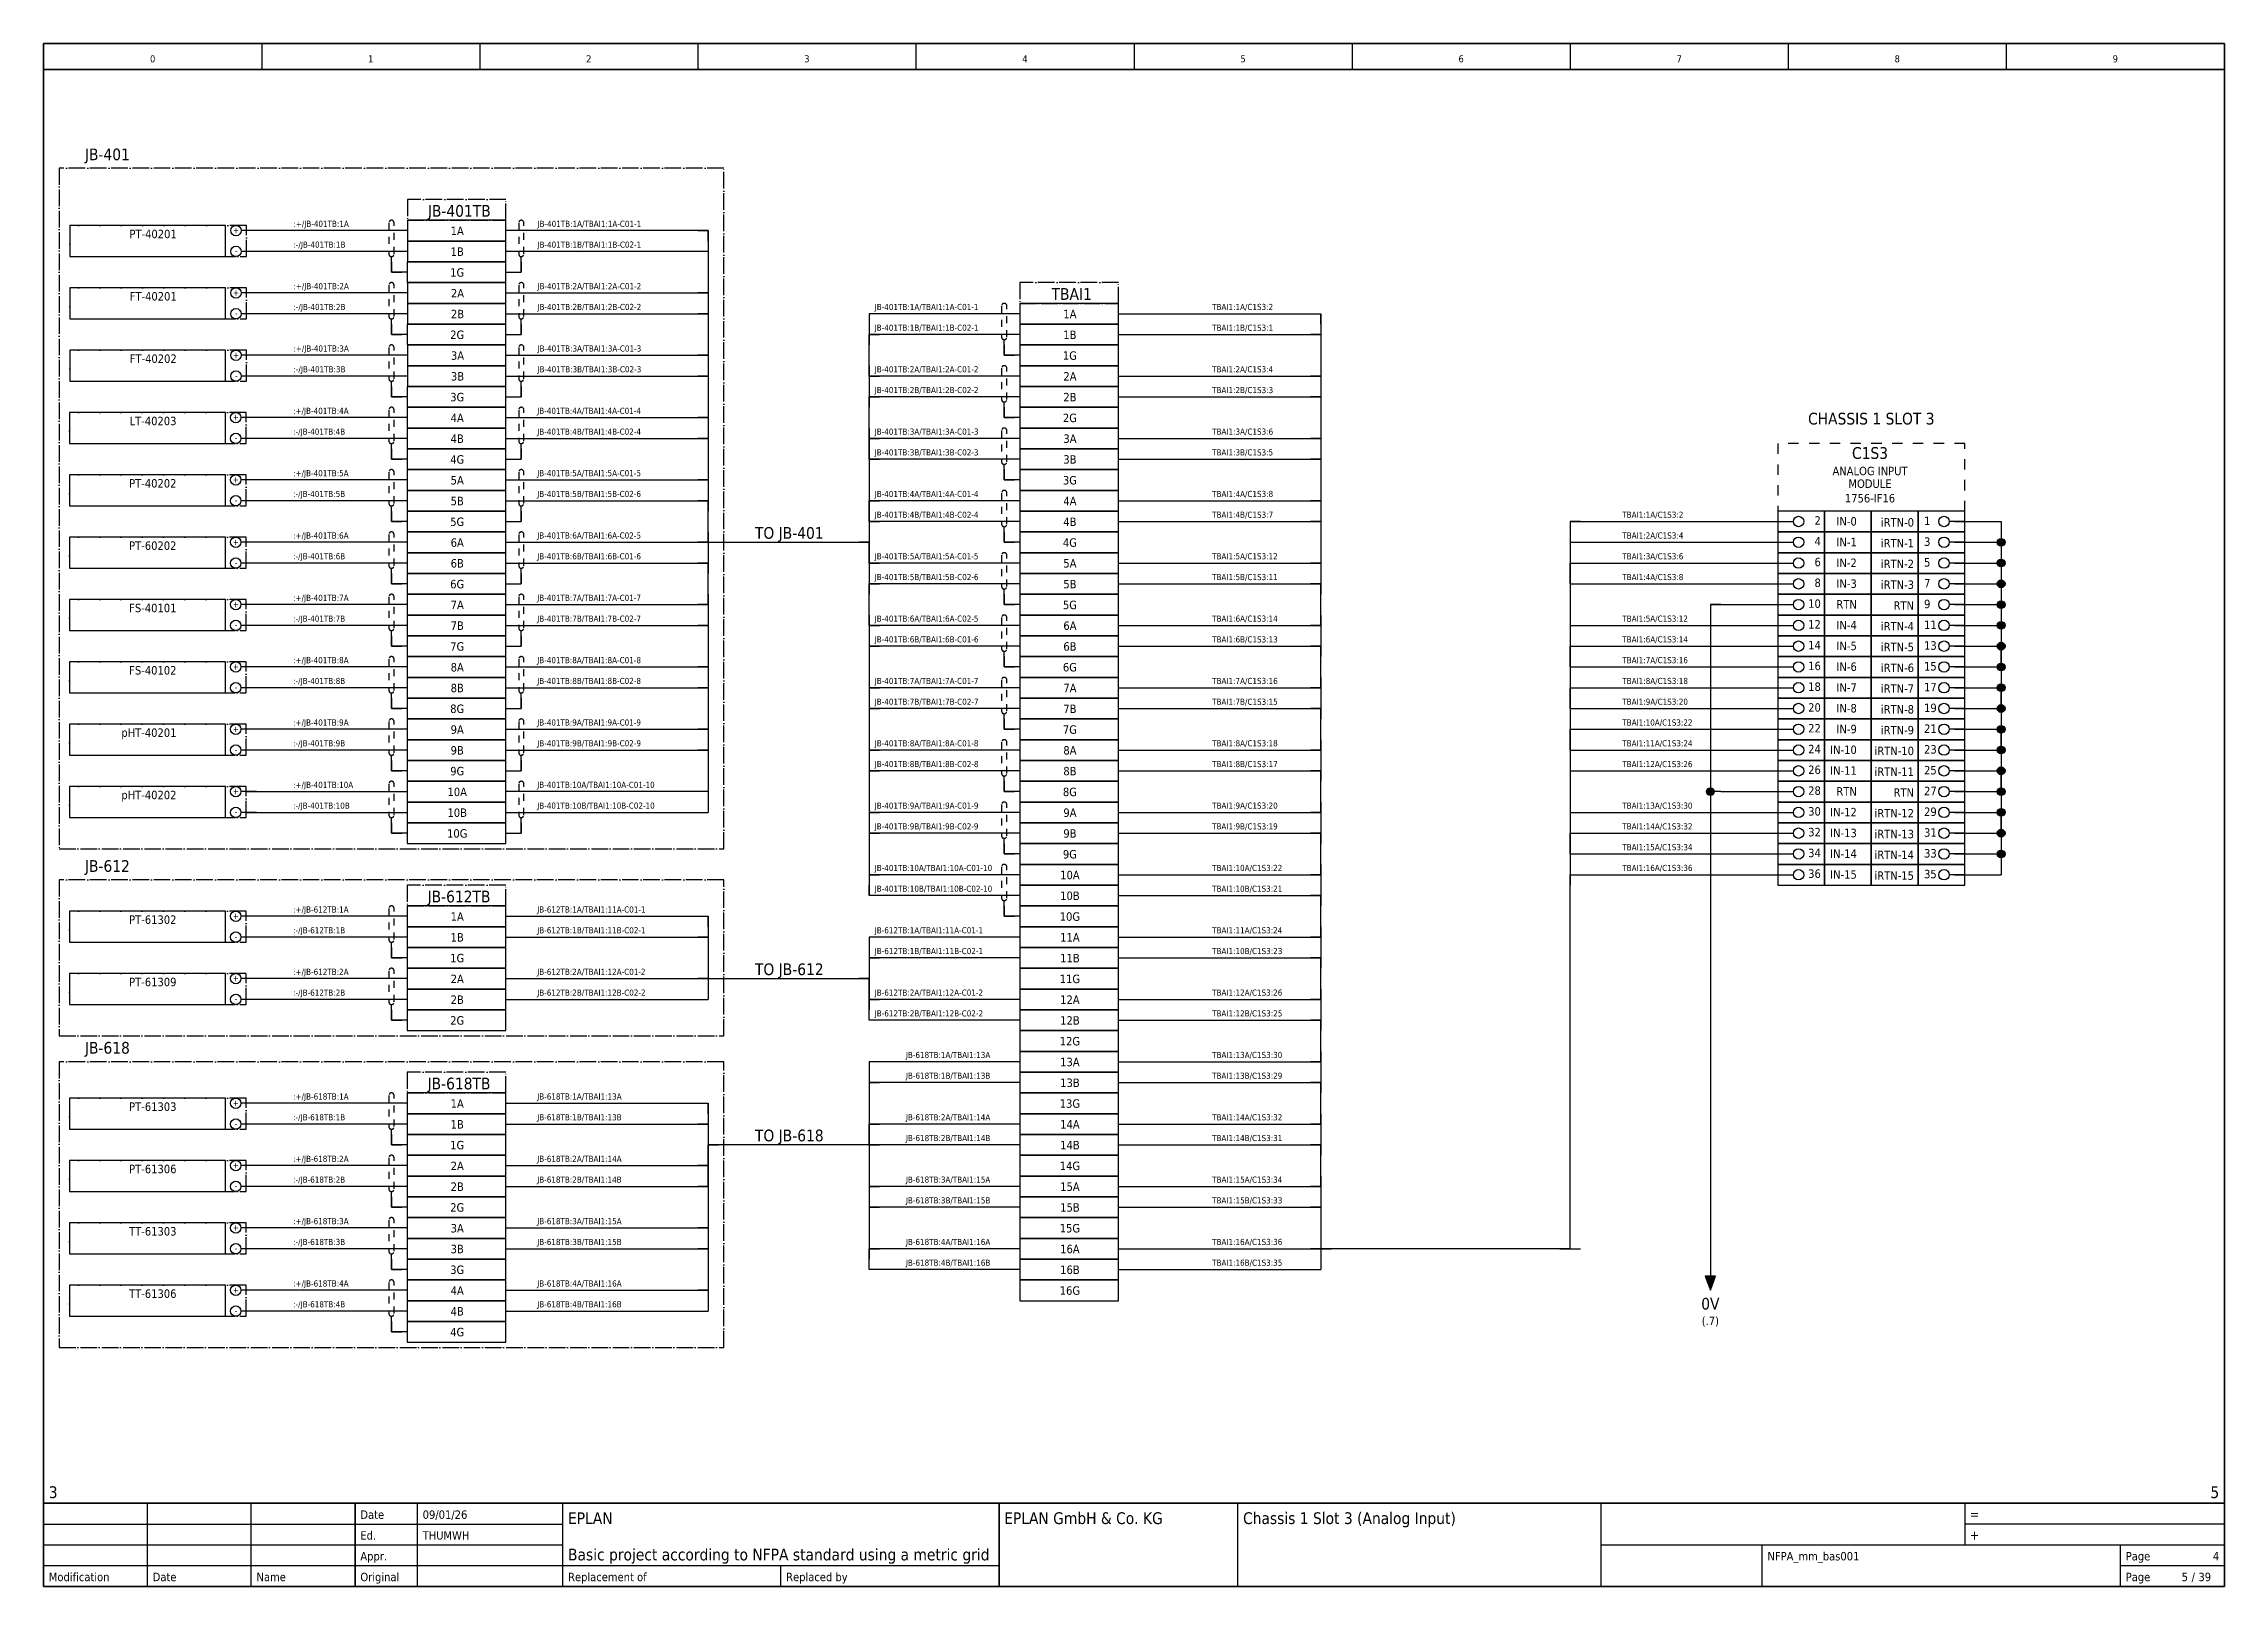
# Model space of a CAD drawing. Header units: millimetres. Extents: x 0 to 1792788, y -13 to 262234.
# Drawn here: x 0 to 420, y 0 to 297 of the extents above; entities that cross this region are included whole.
import ezdxf
from ezdxf.enums import TextEntityAlignment as Align

# ---------------------------------------------------------------- set-up
doc = ezdxf.new("R2010")
doc.units = ezdxf.units.MM
doc.linetypes.add('EPL_DASH', pattern=[1, 0.5, -0.5])
doc.linetypes.add('EPL_DASHDOT', pattern=[1, 0.8, -0.1, 0, -0.1])
for name, color, linetype, lineweight in [('EPLAN108', 5, 'Continuous', 35), ('EPLAN201', 7, 'Continuous', 35), ('EPLAN300', 5, 'Continuous', 25), ('EPLAN302', 5, 'Continuous', 25), ('EPLAN303', 6, 'Continuous', 25), ('EPLAN305', 5, 'Continuous', 25), ('EPLAN306', 6, 'EPL_DASH', 25), ('EPLAN307', 134, 'EPL_DASHDOT', 25), ('EPLAN311', 7, 'Continuous', 25), ('EPLAN314', 5, 'EPL_DASH', 25), ('EPLAN317', 7, 'Continuous', 25), ('EPLAN400', 5, 'Continuous', 35), ('EPLAN403', 5, 'Continuous', 35), ('EPLAN405', 7, 'Continuous', 25), ('EPLAN421', 5, 'Continuous', 35), ('EPLAN429', 251, 'Continuous', 35), ('EPLAN432', 7, 'Continuous', 35), ('EPLAN433', 251, 'Continuous', 35), ('EPLAN440', 73, 'Continuous', 35), ('EPLAN442', 73, 'Continuous', 35), ('EPLAN451', 7, 'Continuous', 35), ('EPLAN452', 7, 'Continuous', 35), ('EPLAN453', 7, 'Continuous', 35), ('EPLAN500', 7, 'Continuous', 35), ('EPLAN501', 7, 'Continuous', 35), ('EPLAN502', 7, 'Continuous', 35), ('EPLAN503', 7, 'Continuous', 35), ('EPLAN504', 7, 'Continuous', 35), ('EPLAN546', 1, 'Continuous', 25)]:
    doc.layers.add(name, color=color, linetype=linetype, lineweight=lineweight)
doc.styles.add('Tahoma', font='')
doc.styles.get('Tahoma').set_extended_font_data('Tahoma')

msp = doc.modelspace()

# ---------------------------------------------------------------- texts
at = {"layer": 'EPLAN108', "color": 5, "style": 'Tahoma'}
for s, height, p in [('JB-401TB', 2.257, (80.05, 263)), ('TBAI1', 2.257, (198, 247)), ('CHASSIS 1 SLOT 3', 2.2575, (352, 223)), ('JB-612TB', 2.257, (80, 131)), ('JB-618TB', 2.257, (80, 95))]:
    msp.add_text(s, height=height, dxfattribs=at).set_placement(p, align=Align.BOTTOM_CENTER)
for s, p in [('TO JB-401', (137, 201)), ('TO JB-612', (137, 117)), ('TO JB-618', (137, 85))]:
    msp.add_text(s, height=2.257, dxfattribs=at).set_placement(p, align=Align.BOTTOM_LEFT)

# ---------------------------------------------------------------- blocks, each defined once
blk = doc.blocks.new('EPLFRAME')
at = {"layer": 'EPLAN201', "linetype": 'Continuous', "lineweight": 25, "ltscale": 4}
for p, q in [((42, 297), (42, 292)), ((84, 297), (84, 292)), ((126, 297), (126, 292)), ((168, 297), (168, 292)), ((210, 297), (210, 292)), ((252, 297), (252, 292)), ((294, 297), (294, 292)), ((336, 297), (336, 292)), ((378, 297), (378, 292)), ((20, 0), (20, 16)), ((40, 0), (40, 16)), ((72, 0), (72, 16)), ((100, 0), (100, 16)), ((230, 0), (230, 16)), ((300, 0), (300, 16)), ((370, 16), (370, 8)), ((0, 12), (100, 12)), ((420, 12), (370, 12)), ((0, 8), (100, 8)), ((300, 8), (420, 8)), ((331, 0), (331, 8)), ((400, 0), (400, 8)), ((0, 4), (184, 4)), ((142, 0), (142, 4)), ((400, 4), (420, 4))]:
    blk.add_line(p, q, dxfattribs=at)
at = {"layer": 'EPLAN201', "linetype": 'Continuous', "lineweight": 35, "ltscale": 4}
for p, q in [((0, 292), (420, 292)), ((0, 16), (420, 16)), ((60, 0), (60, 16)), ((184, 0), (184, 16))]:
    blk.add_line(p, q, dxfattribs=at)
blk.add_lwpolyline([(0, 0), (420, 0), (420, 297), (0, 297)], close=True, dxfattribs=at)
at = {"layer": 'EPLAN201', "color": 7, "style": 'Tahoma'}
for s, height, p in [('Date', 1.625, (61, 13)), ('=', 1.81, (371, 13)), ('Ed.', 1.625, (61, 9)), ('+', 1.81, (371, 9)), ('Appr.', 1.625, (61, 5)), ('Page', 1.625, (401, 5)), ('Modification', 1.6254, (1, 1)), ('Date', 1.625, (21, 1)), ('Name', 1.625, (41, 1)), ('Original', 1.625, (61, 1)), ('Replacement of', 1.6254, (101, 1)), ('Replaced by', 1.6254, (143, 1)), ('Page', 1.625, (401, 1))]:
    blk.add_text(s, height=height, dxfattribs=at).set_placement(p)
blk.add_text('/', height=1.63, dxfattribs=at).set_placement((414, 1), align=Align.CENTER)
at = {"layer": 'EPLAN451', "color": 7, "style": 'Tahoma'}
for tag, p, height in [('14_10014', (101, 12), 2.26), ('14_10015', (185, 12), 2.26), ('14_10011', (101, 5), 2.26), ('14_10013', (332, 5), 1.63), ('14_10151', (73, 1), 1.63), ('14_10300', (415, 1), 1.63)]:
    blk.add_attdef(tag, p, '', height=height, dxfattribs=at)
blk.add_attdef('4_25020', text='', height=1.63, dxfattribs=at).set_placement((413, 1), align=Align.RIGHT)
at = {"layer": 'EPLAN452', "color": 7, "style": 'Tahoma'}
for tag, p, height in [('4_11041', (1, 17), 2.26), ('4_11071[1]', (1, 13), 1.63), ('4_11074[1]', (21, 13), 1.63), ('4_11070[1]', (41, 13), 1.63), ('4_11024', (73, 13), 1.63), ('4_11011', (231, 12), 2.26), ('4_11030', (301, 12), 2.26), ('4_20132_1001', (374, 13), 1.63), ('4_11071[2]', (1, 9), 1.63), ('4_11074[2]', (21, 9), 1.63), ('4_11070[2]', (41, 9), 1.63), ('4_11022', (73, 9), 1.63), ('4_20134_1001', (374, 9), 1.63), ('4_11071[3]', (1, 5), 1.63), ('4_11074[3]', (21, 5), 1.63), ('4_11070[3]', (41, 5), 1.63), ('4_11080', (73, 5), 1.63), ('4_11059', (301, 5), 1.63)]:
    blk.add_attdef(tag, p, '', height=height, dxfattribs=at)
for tag, height, p in [('4_11040', 2.26, (419, 17)), ('4_11000', 1.63, (419, 5)), ('4_11085', 1.63, (141, 1)), ('4_11086', 1.63, (183, 1))]:
    blk.add_attdef(tag, text='', height=height, dxfattribs=at).set_placement(p, align=Align.RIGHT)
at = {"layer": 'EPLAN453', "color": 7, "style": 'Tahoma'}
for tag, p in [('53_19005_1', (21, 293)), ('53_19005', (63, 293)), ('53_19005_8', (105, 293)), ('53_19005_6', (147, 293)), ('53_19005_7', (189, 293)), ('53_19005_9', (231, 293)), ('53_19005_3', (273, 293)), ('53_19005_2', (315, 293)), ('53_19005_4', (357, 293)), ('53_19005_5', (399, 293))]:
    blk.add_attdef(tag, text='', height=1.35, dxfattribs=at).set_placement(p, align=Align.BOTTOM_CENTER)
blk = doc.blocks.new('EPLSYM_LibrarySPECIAL_en_US_Symbol427_Variant5_Placement1')
at = {"layer": 'EPLAN421', "color": 5, "style": 'Tahoma'}
for tag, p in [('17_20029[1]', (-0.9525, 3.335)), ('17_20029[2]', (20.0025, 3.335))]:
    blk.add_attdef(tag, text='', height=1.1739, dxfattribs=at).set_placement(p, align=Align.BOTTOM_RIGHT)
at = {"layer": 'EPLAN433', "color": 251, "style": 'Tahoma'}
blk.add_attdef('17_20406_1', text='', height=1.6254, dxfattribs=at).set_placement((0.9525, 1.5875), align=Align.BOTTOM_RIGHT)
blk.add_attdef('17_20406', text='', height=1.6254, dxfattribs=at).set_placement((0.9525, 1.5875), align=Align.BOTTOM_LEFT)
blk = doc.blocks.new('EPLSYM_LibrarySPECIAL_en_US_Symbol427_Variant5_Placement1_1')
at = {"layer": 'EPLAN421', "color": 5, "style": 'Tahoma'}
for tag, p in [('17_20029[1]', (-0.9525, 3.335)), ('17_20029[2]', (20.0025, 3.335))]:
    blk.add_attdef(tag, text='', height=1.1739, dxfattribs=at).set_placement(p, align=Align.BOTTOM_RIGHT)
at = {"layer": 'EPLAN433', "color": 251, "style": 'Tahoma'}
blk.add_attdef('17_20406_1', text='', height=1.6254, dxfattribs=at).set_placement((0.9525, 1.5875), align=Align.BOTTOM_RIGHT)
blk.add_attdef('17_20406', text='', height=1.6254, dxfattribs=at).set_placement((0.9525, 1.5875), align=Align.BOTTOM_LEFT)
blk = doc.blocks.new('EPLSYM_LibrarySPECIAL_en_US_Symbol427_Variant5_Placement1_2')
at = {"layer": 'EPLAN421', "color": 5, "style": 'Tahoma'}
for tag, p in [('17_20029[1]', (-0.9525, 3.335)), ('17_20029[2]', (20.0025, 3.335))]:
    blk.add_attdef(tag, text='', height=1.1739, dxfattribs=at).set_placement(p, align=Align.BOTTOM_RIGHT)
at = {"layer": 'EPLAN433', "color": 251, "style": 'Tahoma'}
blk.add_attdef('17_20406_1', text='', height=1.6254, dxfattribs=at).set_placement((0.9525, 1.5875), align=Align.BOTTOM_RIGHT)
blk.add_attdef('17_20406', text='', height=1.6254, dxfattribs=at).set_placement((0.9525, 1.5875), align=Align.BOTTOM_LEFT)
blk = doc.blocks.new('EPLSYM_LibrarySPECIAL_en_US_Symbol427_Variant5_Placement1_3')
at = {"layer": 'EPLAN421', "color": 5, "style": 'Tahoma'}
for tag, p in [('17_20029[1]', (-0.9525, 3.335)), ('17_20029[2]', (20.0025, 3.335))]:
    blk.add_attdef(tag, text='', height=1.1739, dxfattribs=at).set_placement(p, align=Align.BOTTOM_RIGHT)
at = {"layer": 'EPLAN433', "color": 251, "style": 'Tahoma'}
blk.add_attdef('17_20406_1', text='', height=1.6254, dxfattribs=at).set_placement((0.9525, 1.5875), align=Align.BOTTOM_RIGHT)
blk.add_attdef('17_20406', text='', height=1.6254, dxfattribs=at).set_placement((0.9525, 1.5875), align=Align.BOTTOM_LEFT)
blk = doc.blocks.new('EPLSYM_LibrarySPECIAL_en_US_Symbol427_Variant5_Placement1_4')
at = {"layer": 'EPLAN421', "color": 5, "style": 'Tahoma'}
for tag, p in [('17_20029[1]', (-0.9525, 3.335)), ('17_20029[2]', (20.0025, 3.335))]:
    blk.add_attdef(tag, text='', height=1.1739, dxfattribs=at).set_placement(p, align=Align.BOTTOM_RIGHT)
at = {"layer": 'EPLAN433', "color": 251, "style": 'Tahoma'}
blk.add_attdef('17_20406_1', text='', height=1.6254, dxfattribs=at).set_placement((0.9525, 1.5875), align=Align.BOTTOM_RIGHT)
blk.add_attdef('17_20406', text='', height=1.6254, dxfattribs=at).set_placement((0.9525, 1.5875), align=Align.BOTTOM_LEFT)
blk = doc.blocks.new('EPLSYM_LibrarySPECIAL_en_US_Symbol427_Variant5_Placement1_5')
at = {"layer": 'EPLAN421', "color": 5, "style": 'Tahoma'}
for tag, p in [('17_20029[1]', (-0.9525, 3.335)), ('17_20029[2]', (20.0025, 3.335))]:
    blk.add_attdef(tag, text='', height=1.1739, dxfattribs=at).set_placement(p, align=Align.BOTTOM_RIGHT)
at = {"layer": 'EPLAN433', "color": 251, "style": 'Tahoma'}
blk.add_attdef('17_20406_1', text='', height=1.6254, dxfattribs=at).set_placement((0.9525, 1.5875), align=Align.BOTTOM_RIGHT)
blk.add_attdef('17_20406', text='', height=1.6254, dxfattribs=at).set_placement((0.9525, 1.5875), align=Align.BOTTOM_LEFT)
blk = doc.blocks.new('EPLSYM_LibrarySPECIAL_en_US_Symbol427_Variant5_Placement1_6')
at = {"layer": 'EPLAN421', "color": 5, "style": 'Tahoma'}
for tag, p in [('17_20029[1]', (-0.9525, 3.335)), ('17_20029[2]', (20.0025, 3.335))]:
    blk.add_attdef(tag, text='', height=1.1739, dxfattribs=at).set_placement(p, align=Align.BOTTOM_RIGHT)
at = {"layer": 'EPLAN433', "color": 251, "style": 'Tahoma'}
blk.add_attdef('17_20406_1', text='', height=1.6254, dxfattribs=at).set_placement((0.9525, 1.5875), align=Align.BOTTOM_RIGHT)
blk.add_attdef('17_20406', text='', height=1.6254, dxfattribs=at).set_placement((0.9525, 1.5875), align=Align.BOTTOM_LEFT)
blk = doc.blocks.new('EPLSYM_LibrarySPECIAL_en_US_Symbol427_Variant5_Placement1_7')
at = {"layer": 'EPLAN421', "color": 5, "style": 'Tahoma'}
for tag, p in [('17_20029[1]', (-0.9525, 3.335)), ('17_20029[2]', (20.0025, 3.335))]:
    blk.add_attdef(tag, text='', height=1.1739, dxfattribs=at).set_placement(p, align=Align.BOTTOM_RIGHT)
at = {"layer": 'EPLAN433', "color": 251, "style": 'Tahoma'}
blk.add_attdef('17_20406_1', text='', height=1.6254, dxfattribs=at).set_placement((0.9525, 1.5875), align=Align.BOTTOM_RIGHT)
blk.add_attdef('17_20406', text='', height=1.6254, dxfattribs=at).set_placement((0.9525, 1.5875), align=Align.BOTTOM_LEFT)
blk = doc.blocks.new('EPLSYM_LibrarySPECIAL_en_US_Symbol427_Variant5_Placement1_8')
at = {"layer": 'EPLAN421', "color": 5, "style": 'Tahoma'}
for tag, p in [('17_20029[1]', (-0.9525, 3.335)), ('17_20029[2]', (20.0025, 3.335))]:
    blk.add_attdef(tag, text='', height=1.1739, dxfattribs=at).set_placement(p, align=Align.BOTTOM_RIGHT)
at = {"layer": 'EPLAN433', "color": 251, "style": 'Tahoma'}
blk.add_attdef('17_20406_1', text='', height=1.6254, dxfattribs=at).set_placement((0.9525, 1.5875), align=Align.BOTTOM_RIGHT)
blk.add_attdef('17_20406', text='', height=1.6254, dxfattribs=at).set_placement((0.9525, 1.5875), align=Align.BOTTOM_LEFT)
blk = doc.blocks.new('EPLSYM_LibrarySPECIAL_en_US_Symbol427_Variant5_Placement1_9')
at = {"layer": 'EPLAN421', "color": 5, "style": 'Tahoma'}
for tag, p in [('17_20029[1]', (-0.9525, 3.335)), ('17_20029[2]', (20.0025, 3.335))]:
    blk.add_attdef(tag, text='', height=1.1739, dxfattribs=at).set_placement(p, align=Align.BOTTOM_RIGHT)
at = {"layer": 'EPLAN433', "color": 251, "style": 'Tahoma'}
blk.add_attdef('17_20406_1', text='', height=1.6254, dxfattribs=at).set_placement((0.9525, 1.5875), align=Align.BOTTOM_RIGHT)
blk.add_attdef('17_20406', text='', height=1.6254, dxfattribs=at).set_placement((0.9525, 1.5875), align=Align.BOTTOM_LEFT)
blk = doc.blocks.new('EPLSYM_LibrarySPECIAL_en_US_Symbol427_Variant5_Placement1_10')
at = {"layer": 'EPLAN421', "color": 5, "style": 'Tahoma'}
for tag, p in [('17_20029[1]', (-0.9525, 3.335)), ('17_20029[2]', (20.0025, 3.335))]:
    blk.add_attdef(tag, text='', height=1.1739, dxfattribs=at).set_placement(p, align=Align.BOTTOM_RIGHT)
at = {"layer": 'EPLAN433', "color": 251, "style": 'Tahoma'}
blk.add_attdef('17_20406_1', text='', height=1.6254, dxfattribs=at).set_placement((0.9525, 1.5875), align=Align.BOTTOM_RIGHT)
blk.add_attdef('17_20406', text='', height=1.6254, dxfattribs=at).set_placement((0.9525, 1.5875), align=Align.BOTTOM_LEFT)
blk = doc.blocks.new('EPLSYM_LibrarySPECIAL_en_US_Symbol427_Variant5_Placement1_11')
at = {"layer": 'EPLAN421', "color": 5, "style": 'Tahoma'}
for tag, p in [('17_20029[1]', (-0.9525, 3.335)), ('17_20029[2]', (20.0025, 3.335))]:
    blk.add_attdef(tag, text='', height=1.1739, dxfattribs=at).set_placement(p, align=Align.BOTTOM_RIGHT)
at = {"layer": 'EPLAN433', "color": 251, "style": 'Tahoma'}
blk.add_attdef('17_20406_1', text='', height=1.6254, dxfattribs=at).set_placement((0.9525, 1.5875), align=Align.BOTTOM_RIGHT)
blk.add_attdef('17_20406', text='', height=1.6254, dxfattribs=at).set_placement((0.9525, 1.5875), align=Align.BOTTOM_LEFT)
blk = doc.blocks.new('EPLSYM_LibrarySPECIAL_en_US_Symbol427_Variant5_Placement1_12')
at = {"layer": 'EPLAN421', "color": 5, "style": 'Tahoma'}
for tag, p in [('17_20029[1]', (-0.9525, 3.335)), ('17_20029[2]', (20.0025, 3.335))]:
    blk.add_attdef(tag, text='', height=1.1739, dxfattribs=at).set_placement(p, align=Align.BOTTOM_RIGHT)
at = {"layer": 'EPLAN433', "color": 251, "style": 'Tahoma'}
blk.add_attdef('17_20406_1', text='', height=1.6254, dxfattribs=at).set_placement((0.9525, 1.5875), align=Align.BOTTOM_RIGHT)
blk.add_attdef('17_20406', text='', height=1.6254, dxfattribs=at).set_placement((0.9525, 1.5875), align=Align.BOTTOM_LEFT)
blk = doc.blocks.new('EPLSYM_LibrarySPECIAL_en_US_Symbol427_Variant5_Placement1_13')
at = {"layer": 'EPLAN421', "color": 5, "style": 'Tahoma'}
for tag, p in [('17_20029[1]', (-0.9525, 3.335)), ('17_20029[2]', (20.0025, 3.335))]:
    blk.add_attdef(tag, text='', height=1.1739, dxfattribs=at).set_placement(p, align=Align.BOTTOM_RIGHT)
at = {"layer": 'EPLAN433', "color": 251, "style": 'Tahoma'}
blk.add_attdef('17_20406_1', text='', height=1.6254, dxfattribs=at).set_placement((0.9525, 1.5875), align=Align.BOTTOM_RIGHT)
blk.add_attdef('17_20406', text='', height=1.6254, dxfattribs=at).set_placement((0.9525, 1.5875), align=Align.BOTTOM_LEFT)
blk = doc.blocks.new('EPLSYM_LibrarySPECIAL_en_US_Symbol427_Variant5_Placement1_14')
at = {"layer": 'EPLAN421', "color": 5, "style": 'Tahoma'}
for tag, p in [('17_20029[1]', (-0.9525, 3.335)), ('17_20029[2]', (20.0025, 3.335))]:
    blk.add_attdef(tag, text='', height=1.1739, dxfattribs=at).set_placement(p, align=Align.BOTTOM_RIGHT)
at = {"layer": 'EPLAN433', "color": 251, "style": 'Tahoma'}
blk.add_attdef('17_20406_1', text='', height=1.6254, dxfattribs=at).set_placement((0.9525, 1.5875), align=Align.BOTTOM_RIGHT)
blk.add_attdef('17_20406', text='', height=1.6254, dxfattribs=at).set_placement((0.9525, 1.5875), align=Align.BOTTOM_LEFT)
blk = doc.blocks.new('EPLSYM_LibrarySPECIAL_en_US_Symbol427_Variant5_Placement1_15')
at = {"layer": 'EPLAN421', "color": 5, "style": 'Tahoma'}
for tag, p in [('17_20029[1]', (-0.9525, 3.335)), ('17_20029[2]', (20.0025, 3.335))]:
    blk.add_attdef(tag, text='', height=1.1739, dxfattribs=at).set_placement(p, align=Align.BOTTOM_RIGHT)
at = {"layer": 'EPLAN433', "color": 251, "style": 'Tahoma'}
blk.add_attdef('17_20406_1', text='', height=1.6254, dxfattribs=at).set_placement((0.9525, 1.5875), align=Align.BOTTOM_RIGHT)
blk.add_attdef('17_20406', text='', height=1.6254, dxfattribs=at).set_placement((0.9525, 1.5875), align=Align.BOTTOM_LEFT)
blk = doc.blocks.new('EPLSYM_LibrarySPECIAL_en_US_Symbol427_Variant5_Placement1_16')
at = {"layer": 'EPLAN421', "color": 5, "style": 'Tahoma'}
for tag, p in [('17_20029[1]', (-0.9525, 3.335)), ('17_20029[2]', (20.0025, 3.335))]:
    blk.add_attdef(tag, text='', height=1.1739, dxfattribs=at).set_placement(p, align=Align.BOTTOM_RIGHT)
at = {"layer": 'EPLAN433', "color": 251, "style": 'Tahoma'}
blk.add_attdef('17_20406_1', text='', height=1.6254, dxfattribs=at).set_placement((0.9525, 1.5875), align=Align.BOTTOM_RIGHT)
blk.add_attdef('17_20406', text='', height=1.6254, dxfattribs=at).set_placement((0.9525, 1.5875), align=Align.BOTTOM_LEFT)
blk = doc.blocks.new('EPLSYM_LibrarySPECIAL_en_US_Symbol427_Variant5_Placement1_17')
at = {"layer": 'EPLAN421', "color": 5, "style": 'Tahoma'}
for tag, p in [('17_20029[1]', (-0.9525, 3.335)), ('17_20029[2]', (20.0025, 3.335))]:
    blk.add_attdef(tag, text='', height=1.1739, dxfattribs=at).set_placement(p, align=Align.BOTTOM_RIGHT)
at = {"layer": 'EPLAN433', "color": 251, "style": 'Tahoma'}
blk.add_attdef('17_20406_1', text='', height=1.6254, dxfattribs=at).set_placement((0.9525, 1.5875), align=Align.BOTTOM_RIGHT)
blk.add_attdef('17_20406', text='', height=1.6254, dxfattribs=at).set_placement((0.9525, 1.5875), align=Align.BOTTOM_LEFT)
blk = doc.blocks.new('EPLSYM_LibrarySPECIAL_en_US_Symbol427_Variant5_Placement1_18')
at = {"layer": 'EPLAN421', "color": 5, "style": 'Tahoma'}
for tag, p in [('17_20029[1]', (-0.9525, 3.335)), ('17_20029[2]', (20.0025, 3.335))]:
    blk.add_attdef(tag, text='', height=1.1739, dxfattribs=at).set_placement(p, align=Align.BOTTOM_RIGHT)
at = {"layer": 'EPLAN433', "color": 251, "style": 'Tahoma'}
blk.add_attdef('17_20406_1', text='', height=1.6254, dxfattribs=at).set_placement((0.9525, 1.5875), align=Align.BOTTOM_RIGHT)
blk.add_attdef('17_20406', text='', height=1.6254, dxfattribs=at).set_placement((0.9525, 1.5875), align=Align.BOTTOM_LEFT)
blk = doc.blocks.new('EPLSYM_LibrarySPECIAL_en_US_Symbol427_Variant5_Placement1_19')
at = {"layer": 'EPLAN421', "color": 5, "style": 'Tahoma'}
for tag, p in [('17_20029[1]', (-0.9525, 3.335)), ('17_20029[2]', (20.0025, 3.335))]:
    blk.add_attdef(tag, text='', height=1.1739, dxfattribs=at).set_placement(p, align=Align.BOTTOM_RIGHT)
at = {"layer": 'EPLAN433', "color": 251, "style": 'Tahoma'}
blk.add_attdef('17_20406_1', text='', height=1.6254, dxfattribs=at).set_placement((0.9525, 1.5875), align=Align.BOTTOM_RIGHT)
blk.add_attdef('17_20406', text='', height=1.6254, dxfattribs=at).set_placement((0.9525, 1.5875), align=Align.BOTTOM_LEFT)
blk = doc.blocks.new('EPLSYM_LibrarySPECIAL_en_US_Symbol427_Variant5_Placement1_20')
at = {"layer": 'EPLAN421', "color": 5, "style": 'Tahoma'}
for tag, p in [('17_20029[1]', (-0.9525, 3.335)), ('17_20029[2]', (20.0025, 3.335))]:
    blk.add_attdef(tag, text='', height=1.1739, dxfattribs=at).set_placement(p, align=Align.BOTTOM_RIGHT)
at = {"layer": 'EPLAN433', "color": 251, "style": 'Tahoma'}
blk.add_attdef('17_20406_1', text='', height=1.6254, dxfattribs=at).set_placement((0.9525, 1.5875), align=Align.BOTTOM_RIGHT)
blk.add_attdef('17_20406', text='', height=1.6254, dxfattribs=at).set_placement((0.9525, 1.5875), align=Align.BOTTOM_LEFT)
blk = doc.blocks.new('EPLSYM_LibrarySPECIAL_en_US_Symbol427_Variant5_Placement1_21')
at = {"layer": 'EPLAN421', "color": 5, "style": 'Tahoma'}
for tag, p in [('17_20029[1]', (-0.9525, 3.335)), ('17_20029[2]', (20.0025, 3.335))]:
    blk.add_attdef(tag, text='', height=1.1739, dxfattribs=at).set_placement(p, align=Align.BOTTOM_RIGHT)
at = {"layer": 'EPLAN433', "color": 251, "style": 'Tahoma'}
blk.add_attdef('17_20406_1', text='', height=1.6254, dxfattribs=at).set_placement((0.9525, 1.5875), align=Align.BOTTOM_RIGHT)
blk.add_attdef('17_20406', text='', height=1.6254, dxfattribs=at).set_placement((0.9525, 1.5875), align=Align.BOTTOM_LEFT)
blk = doc.blocks.new('EPLSYM_LibrarySPECIAL_en_US_Symbol427_Variant5_Placement1_22')
at = {"layer": 'EPLAN421', "color": 5, "style": 'Tahoma'}
for tag, p in [('17_20029[1]', (-0.9525, 3.335)), ('17_20029[2]', (20.0025, 3.335))]:
    blk.add_attdef(tag, text='', height=1.1739, dxfattribs=at).set_placement(p, align=Align.BOTTOM_RIGHT)
at = {"layer": 'EPLAN433', "color": 251, "style": 'Tahoma'}
blk.add_attdef('17_20406_1', text='', height=1.6254, dxfattribs=at).set_placement((0.9525, 1.5875), align=Align.BOTTOM_RIGHT)
blk.add_attdef('17_20406', text='', height=1.6254, dxfattribs=at).set_placement((0.9525, 1.5875), align=Align.BOTTOM_LEFT)
blk = doc.blocks.new('EPLSYM_LibrarySPECIAL_en_US_Symbol427_Variant5_Placement1_23')
at = {"layer": 'EPLAN421', "color": 5, "style": 'Tahoma'}
for tag, p in [('17_20029[1]', (-0.9525, 3.335)), ('17_20029[2]', (20.0025, 3.335))]:
    blk.add_attdef(tag, text='', height=1.1739, dxfattribs=at).set_placement(p, align=Align.BOTTOM_RIGHT)
at = {"layer": 'EPLAN433', "color": 251, "style": 'Tahoma'}
blk.add_attdef('17_20406_1', text='', height=1.6254, dxfattribs=at).set_placement((0.9525, 1.5875), align=Align.BOTTOM_RIGHT)
blk.add_attdef('17_20406', text='', height=1.6254, dxfattribs=at).set_placement((0.9525, 1.5875), align=Align.BOTTOM_LEFT)
blk = doc.blocks.new('EPLSYM_LibrarySPECIAL_en_US_Symbol427_Variant5_Placement1_24')
at = {"layer": 'EPLAN421', "color": 5, "style": 'Tahoma'}
for tag, p in [('17_20029[1]', (-0.9525, 3.335)), ('17_20029[2]', (20.0025, 3.335))]:
    blk.add_attdef(tag, text='', height=1.1739, dxfattribs=at).set_placement(p, align=Align.BOTTOM_RIGHT)
at = {"layer": 'EPLAN433', "color": 251, "style": 'Tahoma'}
blk.add_attdef('17_20406_1', text='', height=1.6254, dxfattribs=at).set_placement((0.9525, 1.5875), align=Align.BOTTOM_RIGHT)
blk.add_attdef('17_20406', text='', height=1.6254, dxfattribs=at).set_placement((0.9525, 1.5875), align=Align.BOTTOM_LEFT)
blk = doc.blocks.new('EPLSYM_LibrarySPECIAL_en_US_Symbol427_Variant5_Placement1_25')
at = {"layer": 'EPLAN421', "color": 5, "style": 'Tahoma'}
for tag, p in [('17_20029[1]', (-0.9525, 3.335)), ('17_20029[2]', (20.0025, 3.335))]:
    blk.add_attdef(tag, text='', height=1.1739, dxfattribs=at).set_placement(p, align=Align.BOTTOM_RIGHT)
at = {"layer": 'EPLAN433', "color": 251, "style": 'Tahoma'}
blk.add_attdef('17_20406_1', text='', height=1.6254, dxfattribs=at).set_placement((0.9525, 1.5875), align=Align.BOTTOM_RIGHT)
blk.add_attdef('17_20406', text='', height=1.6254, dxfattribs=at).set_placement((0.9525, 1.5875), align=Align.BOTTOM_LEFT)
blk = doc.blocks.new('EPLSYM_LibrarySPECIAL_en_US_Symbol427_Variant5_Placement1_26')
at = {"layer": 'EPLAN421', "color": 5, "style": 'Tahoma'}
for tag, p in [('17_20029[1]', (-0.9525, 3.335)), ('17_20029[2]', (20.0025, 3.335))]:
    blk.add_attdef(tag, text='', height=1.1739, dxfattribs=at).set_placement(p, align=Align.BOTTOM_RIGHT)
at = {"layer": 'EPLAN433', "color": 251, "style": 'Tahoma'}
blk.add_attdef('17_20406_1', text='', height=1.6254, dxfattribs=at).set_placement((0.9525, 1.5875), align=Align.BOTTOM_RIGHT)
blk.add_attdef('17_20406', text='', height=1.6254, dxfattribs=at).set_placement((0.9525, 1.5875), align=Align.BOTTOM_LEFT)
blk = doc.blocks.new('EPLSYM_LibrarySPECIAL_en_US_Symbol427_Variant5_Placement1_27')
at = {"layer": 'EPLAN421', "color": 5, "style": 'Tahoma'}
for tag, p in [('17_20029[1]', (-0.9525, 3.335)), ('17_20029[2]', (20.0025, 3.335))]:
    blk.add_attdef(tag, text='', height=1.1739, dxfattribs=at).set_placement(p, align=Align.BOTTOM_RIGHT)
at = {"layer": 'EPLAN433', "color": 251, "style": 'Tahoma'}
blk.add_attdef('17_20406_1', text='', height=1.6254, dxfattribs=at).set_placement((0.9525, 1.5875), align=Align.BOTTOM_RIGHT)
blk.add_attdef('17_20406', text='', height=1.6254, dxfattribs=at).set_placement((0.9525, 1.5875), align=Align.BOTTOM_LEFT)
blk = doc.blocks.new('EPLSYM_LibrarySPECIAL_en_US_Symbol427_Variant5_Placement1_28')
at = {"layer": 'EPLAN421', "color": 5, "style": 'Tahoma'}
for tag, p in [('17_20029[1]', (-0.9525, 3.335)), ('17_20029[2]', (20.0025, 3.335))]:
    blk.add_attdef(tag, text='', height=1.1739, dxfattribs=at).set_placement(p, align=Align.BOTTOM_RIGHT)
at = {"layer": 'EPLAN433', "color": 251, "style": 'Tahoma'}
blk.add_attdef('17_20406_1', text='', height=1.6254, dxfattribs=at).set_placement((0.9525, 1.5875), align=Align.BOTTOM_RIGHT)
blk.add_attdef('17_20406', text='', height=1.6254, dxfattribs=at).set_placement((0.9525, 1.5875), align=Align.BOTTOM_LEFT)
blk = doc.blocks.new('EPLSYM_LibrarySPECIAL_en_US_Symbol427_Variant5_Placement1_29')
at = {"layer": 'EPLAN421', "color": 5, "style": 'Tahoma'}
for tag, p in [('17_20029[1]', (-0.9525, 3.335)), ('17_20029[2]', (20.0025, 3.335))]:
    blk.add_attdef(tag, text='', height=1.1739, dxfattribs=at).set_placement(p, align=Align.BOTTOM_RIGHT)
at = {"layer": 'EPLAN433', "color": 251, "style": 'Tahoma'}
blk.add_attdef('17_20406_1', text='', height=1.6254, dxfattribs=at).set_placement((0.9525, 1.5875), align=Align.BOTTOM_RIGHT)
blk.add_attdef('17_20406', text='', height=1.6254, dxfattribs=at).set_placement((0.9525, 1.5875), align=Align.BOTTOM_LEFT)
blk = doc.blocks.new('EPLSYM_LibrarySPECIAL_en_US_Symbol427_Variant5_Placement1_30')
at = {"layer": 'EPLAN421', "color": 5, "style": 'Tahoma'}
for tag, p in [('17_20029[1]', (-0.9525, 3.335)), ('17_20029[2]', (20.0025, 3.335))]:
    blk.add_attdef(tag, text='', height=1.1739, dxfattribs=at).set_placement(p, align=Align.BOTTOM_RIGHT)
at = {"layer": 'EPLAN433', "color": 251, "style": 'Tahoma'}
blk.add_attdef('17_20406_1', text='', height=1.6254, dxfattribs=at).set_placement((0.9525, 1.5875), align=Align.BOTTOM_RIGHT)
blk.add_attdef('17_20406', text='', height=1.6254, dxfattribs=at).set_placement((0.9525, 1.5875), align=Align.BOTTOM_LEFT)
blk = doc.blocks.new('EPLSYM_LibrarySPECIAL_en_US_Symbol427_Variant5_Placement1_31')
at = {"layer": 'EPLAN421', "color": 5, "style": 'Tahoma'}
for tag, p in [('17_20029[1]', (-0.9525, 3.335)), ('17_20029[2]', (20.0025, 3.335))]:
    blk.add_attdef(tag, text='', height=1.1739, dxfattribs=at).set_placement(p, align=Align.BOTTOM_RIGHT)
at = {"layer": 'EPLAN433', "color": 251, "style": 'Tahoma'}
blk.add_attdef('17_20406_1', text='', height=1.6254, dxfattribs=at).set_placement((0.9525, 1.5875), align=Align.BOTTOM_RIGHT)
blk.add_attdef('17_20406', text='', height=1.6254, dxfattribs=at).set_placement((0.9525, 1.5875), align=Align.BOTTOM_LEFT)
blk = doc.blocks.new('EPLSYM_LibrarySPECIAL_Symbol13_Variant3_Placement1')
at = {"layer": 'EPLAN303', "lineweight": 25, "ltscale": 4}
blk.add_line((4, 0), (1, 0), dxfattribs=at)
blk.add_circle((0, 0), 1, dxfattribs=at)
at = {"layer": 'EPLAN429', "color": 251, "style": 'Tahoma'}
blk.add_attdef('17_20011', text='', height=1.6254, dxfattribs=at).set_placement((-76.87, -0.16254), align=Align.MIDDLE_RIGHT)
at = {"layer": 'EPLAN432', "color": 7, "style": 'Tahoma'}
blk.add_attdef('17_20038', text='', height=1.6254, dxfattribs=at).set_placement((2.3, 1.3), align=Align.BOTTOM_LEFT)
blk = doc.blocks.new('EPLSYM_LibrarySPECIAL_Symbol13_Variant5_Placement1')
at = {"layer": 'EPLAN303', "lineweight": 25, "ltscale": 4}
blk.add_line((-4, 0), (-1, 0), dxfattribs=at)
blk.add_circle((0, 0), 1, dxfattribs=at)
at = {"layer": 'EPLAN429', "color": 251, "style": 'Tahoma'}
blk.add_attdef('17_20011', text='', height=1.6254, dxfattribs=at).set_placement((76.87, -0.16254), align=Align.MIDDLE_RIGHT)
at = {"layer": 'EPLAN432', "color": 7, "style": 'Tahoma'}
blk.add_attdef('17_20038', text='', height=1.6254, dxfattribs=at).set_placement((-2.3, 1.3), align=Align.BOTTOM_RIGHT)
blk = doc.blocks.new('EPLSYM_LibrarySPECIAL_Symbol1_Variant0_Placement1')
at = {"layer": 'EPLAN306', "lineweight": 25, "ltscale": 4}
blk.add_lwpolyline([(0, -85), (36, -85), (36, 0), (0, 0)], close=True, dxfattribs=at)
at = {"layer": 'EPLAN400', "color": 5, "style": 'Tahoma'}
blk.add_attdef('17_20010', text='', height=2.2575, dxfattribs=at).set_placement((-1.5, -0.9515), align=Align.TOP_CENTER)
at = {"layer": 'EPLAN440', "color": 73, "style": 'Tahoma'}
blk.add_attdef('17_20300', text='', height=1.6254, dxfattribs=at).set_placement((-1.5, -4.57508), align=Align.TOP_RIGHT)
at = {"layer": 'EPLAN500', "color": 7, "style": 'Tahoma'}
blk.add_attdef('17_20027', text='', height=1.6254, dxfattribs=at).set_placement((-1.5, -7.43762), align=Align.TOP_CENTER)
at = {"layer": 'EPLAN501', "color": 7, "style": 'Tahoma'}
blk.add_attdef('17_20011', text='', height=1.6254, dxfattribs=at).set_placement((-1.5, -12.67508), align=Align.TOP_CENTER)
at = {"layer": 'EPLAN502', "color": 7, "style": 'Tahoma'}
blk.add_attdef('17_20025', text='', height=1.6254, dxfattribs=at).set_placement((-1.5, -15.37508), align=Align.TOP_RIGHT)
at = {"layer": 'EPLAN503', "color": 7, "style": 'Tahoma'}
blk.add_attdef('17_20024', text='', height=1.6254, dxfattribs=at).set_placement((-1.5, -18.07508), align=Align.TOP_RIGHT)
at = {"layer": 'EPLAN504', "color": 7, "style": 'Tahoma'}
blk.add_attdef('17_20901[1]', text='', height=1.6254, dxfattribs=at).set_placement((-1.5, -9.97508), align=Align.TOP_RIGHT)
blk = doc.blocks.new('EPLSYM_LibrarySPECIAL_en_US_Symbol427_Variant5_Placement1_32')
at = {"layer": 'EPLAN421', "color": 5, "style": 'Tahoma'}
for tag, p in [('17_20029[1]', (-0.9525, 3.335)), ('17_20029[2]', (20.0025, 3.335))]:
    blk.add_attdef(tag, text='', height=1.1739, dxfattribs=at).set_placement(p, align=Align.BOTTOM_RIGHT)
at = {"layer": 'EPLAN433', "color": 251, "style": 'Tahoma'}
blk.add_attdef('17_20406_1', text='', height=1.6254, dxfattribs=at).set_placement((0.9525, 1.5875), align=Align.BOTTOM_RIGHT)
blk.add_attdef('17_20406', text='', height=1.6254, dxfattribs=at).set_placement((0.9525, 1.5875), align=Align.BOTTOM_LEFT)
blk = doc.blocks.new('EPLSYM_LibrarySPECIAL_en_US_Symbol427_Variant5_Placement1_33')
at = {"layer": 'EPLAN421', "color": 5, "style": 'Tahoma'}
for tag, p in [('17_20029[1]', (-0.9525, 3.335)), ('17_20029[2]', (20.0025, 3.335))]:
    blk.add_attdef(tag, text='', height=1.1739, dxfattribs=at).set_placement(p, align=Align.BOTTOM_RIGHT)
at = {"layer": 'EPLAN433', "color": 251, "style": 'Tahoma'}
blk.add_attdef('17_20406_1', text='', height=1.6254, dxfattribs=at).set_placement((0.9525, 1.5875), align=Align.BOTTOM_RIGHT)
blk.add_attdef('17_20406', text='', height=1.6254, dxfattribs=at).set_placement((0.9525, 1.5875), align=Align.BOTTOM_LEFT)
blk = doc.blocks.new('EPLSYM_LibrarySPECIAL_en_US_Symbol427_Variant5_Placement1_34')
at = {"layer": 'EPLAN421', "color": 5, "style": 'Tahoma'}
for tag, p in [('17_20029[1]', (-0.9525, 3.335)), ('17_20029[2]', (20.0025, 3.335))]:
    blk.add_attdef(tag, text='', height=1.1739, dxfattribs=at).set_placement(p, align=Align.BOTTOM_RIGHT)
at = {"layer": 'EPLAN433', "color": 251, "style": 'Tahoma'}
blk.add_attdef('17_20406_1', text='', height=1.6254, dxfattribs=at).set_placement((0.9525, 1.5875), align=Align.BOTTOM_RIGHT)
blk.add_attdef('17_20406', text='', height=1.6254, dxfattribs=at).set_placement((0.9525, 1.5875), align=Align.BOTTOM_LEFT)
blk = doc.blocks.new('EPLSYM_LibrarySPECIAL_en_US_Symbol427_Variant5_Placement1_35')
at = {"layer": 'EPLAN421', "color": 5, "style": 'Tahoma'}
for tag, p in [('17_20029[1]', (-0.9525, 3.335)), ('17_20029[2]', (20.0025, 3.335))]:
    blk.add_attdef(tag, text='', height=1.1739, dxfattribs=at).set_placement(p, align=Align.BOTTOM_RIGHT)
at = {"layer": 'EPLAN433', "color": 251, "style": 'Tahoma'}
blk.add_attdef('17_20406_1', text='', height=1.6254, dxfattribs=at).set_placement((0.9525, 1.5875), align=Align.BOTTOM_RIGHT)
blk.add_attdef('17_20406', text='', height=1.6254, dxfattribs=at).set_placement((0.9525, 1.5875), align=Align.BOTTOM_LEFT)
blk = doc.blocks.new('EPLSYM_LibrarySPECIAL_en_US_Symbol427_Variant5_Placement1_36')
at = {"layer": 'EPLAN421', "color": 5, "style": 'Tahoma'}
for tag, p in [('17_20029[1]', (-0.9525, 3.335)), ('17_20029[2]', (20.0025, 3.335))]:
    blk.add_attdef(tag, text='', height=1.1739, dxfattribs=at).set_placement(p, align=Align.BOTTOM_RIGHT)
at = {"layer": 'EPLAN433', "color": 251, "style": 'Tahoma'}
blk.add_attdef('17_20406_1', text='', height=1.6254, dxfattribs=at).set_placement((0.9525, 1.5875), align=Align.BOTTOM_RIGHT)
blk.add_attdef('17_20406', text='', height=1.6254, dxfattribs=at).set_placement((0.9525, 1.5875), align=Align.BOTTOM_LEFT)
blk = doc.blocks.new('EPLSYM_LibrarySPECIAL_en_US_Symbol427_Variant5_Placement1_37')
at = {"layer": 'EPLAN421', "color": 5, "style": 'Tahoma'}
for tag, p in [('17_20029[1]', (-0.9525, 3.335)), ('17_20029[2]', (20.0025, 3.335))]:
    blk.add_attdef(tag, text='', height=1.1739, dxfattribs=at).set_placement(p, align=Align.BOTTOM_RIGHT)
at = {"layer": 'EPLAN433', "color": 251, "style": 'Tahoma'}
blk.add_attdef('17_20406_1', text='', height=1.6254, dxfattribs=at).set_placement((0.9525, 1.5875), align=Align.BOTTOM_RIGHT)
blk.add_attdef('17_20406', text='', height=1.6254, dxfattribs=at).set_placement((0.9525, 1.5875), align=Align.BOTTOM_LEFT)
blk = doc.blocks.new('EPLSYM_LibrarySPECIAL_en_US_Symbol427_Variant5_Placement1_38')
at = {"layer": 'EPLAN421', "color": 5, "style": 'Tahoma'}
for tag, p in [('17_20029[1]', (-0.9525, 3.335)), ('17_20029[2]', (20.0025, 3.335))]:
    blk.add_attdef(tag, text='', height=1.1739, dxfattribs=at).set_placement(p, align=Align.BOTTOM_RIGHT)
at = {"layer": 'EPLAN433', "color": 251, "style": 'Tahoma'}
blk.add_attdef('17_20406_1', text='', height=1.6254, dxfattribs=at).set_placement((0.9525, 1.5875), align=Align.BOTTOM_RIGHT)
blk.add_attdef('17_20406', text='', height=1.6254, dxfattribs=at).set_placement((0.9525, 1.5875), align=Align.BOTTOM_LEFT)
blk = doc.blocks.new('EPLSYM_LibrarySPECIAL_en_US_Symbol427_Variant5_Placement1_39')
at = {"layer": 'EPLAN421', "color": 5, "style": 'Tahoma'}
for tag, p in [('17_20029[1]', (-0.9525, 3.335)), ('17_20029[2]', (20.0025, 3.335))]:
    blk.add_attdef(tag, text='', height=1.1739, dxfattribs=at).set_placement(p, align=Align.BOTTOM_RIGHT)
at = {"layer": 'EPLAN433', "color": 251, "style": 'Tahoma'}
blk.add_attdef('17_20406_1', text='', height=1.6254, dxfattribs=at).set_placement((0.9525, 1.5875), align=Align.BOTTOM_RIGHT)
blk.add_attdef('17_20406', text='', height=1.6254, dxfattribs=at).set_placement((0.9525, 1.5875), align=Align.BOTTOM_LEFT)
blk = doc.blocks.new('EPLSYM_LibrarySPECIAL_en_US_Symbol427_Variant5_Placement1_40')
at = {"layer": 'EPLAN421', "color": 5, "style": 'Tahoma'}
for tag, p in [('17_20029[1]', (-0.9525, 3.335)), ('17_20029[2]', (20.0025, 3.335))]:
    blk.add_attdef(tag, text='', height=1.1739, dxfattribs=at).set_placement(p, align=Align.BOTTOM_RIGHT)
at = {"layer": 'EPLAN433', "color": 251, "style": 'Tahoma'}
blk.add_attdef('17_20406_1', text='', height=1.6254, dxfattribs=at).set_placement((0.9525, 1.5875), align=Align.BOTTOM_RIGHT)
blk.add_attdef('17_20406', text='', height=1.6254, dxfattribs=at).set_placement((0.9525, 1.5875), align=Align.BOTTOM_LEFT)
blk = doc.blocks.new('EPLSYM_LibrarySPECIAL_en_US_Symbol427_Variant5_Placement1_41')
at = {"layer": 'EPLAN421', "color": 5, "style": 'Tahoma'}
for tag, p in [('17_20029[1]', (-0.9525, 3.335)), ('17_20029[2]', (20.0025, 3.335))]:
    blk.add_attdef(tag, text='', height=1.1739, dxfattribs=at).set_placement(p, align=Align.BOTTOM_RIGHT)
at = {"layer": 'EPLAN433', "color": 251, "style": 'Tahoma'}
blk.add_attdef('17_20406_1', text='', height=1.6254, dxfattribs=at).set_placement((0.9525, 1.5875), align=Align.BOTTOM_RIGHT)
blk.add_attdef('17_20406', text='', height=1.6254, dxfattribs=at).set_placement((0.9525, 1.5875), align=Align.BOTTOM_LEFT)
blk = doc.blocks.new('EPLSYM_LibrarySPECIAL_Symbol2_Variant0_Placement1')
at = {"layer": 'EPLAN307', "lineweight": 25, "ltscale": 4}
blk.add_lwpolyline([(0, -6), (34, -6), (34, 0), (0, 0)], close=True, dxfattribs=at)
at = {"layer": 'EPLAN400', "color": 5, "style": 'Tahoma'}
blk.add_attdef('88_20010', text='', height=2.2575, dxfattribs=at).set_placement((-1.5, -0.9515), align=Align.TOP_RIGHT)
at = {"layer": 'EPLAN500', "color": 7, "style": 'Tahoma'}
blk.add_attdef('88_20027', text='', height=1.6254, dxfattribs=at).set_placement((-1.5, -4.57508), align=Align.TOP_RIGHT)
at = {"layer": 'EPLAN501', "color": 7, "style": 'Tahoma'}
blk.add_attdef('88_20011', text='', height=1.6254, dxfattribs=at).set_placement((-1.5, -9.97508), align=Align.TOP_RIGHT)
at = {"layer": 'EPLAN502', "color": 7, "style": 'Tahoma'}
blk.add_attdef('88_20025', text='', height=1.6254, dxfattribs=at).set_placement((-1.5, -12.67508), align=Align.TOP_RIGHT)
at = {"layer": 'EPLAN503', "color": 7, "style": 'Tahoma'}
blk.add_attdef('88_20024', text='', height=1.6254, dxfattribs=at).set_placement((-1.5, -15.37508), align=Align.TOP_RIGHT)
at = {"layer": 'EPLAN504', "color": 7, "style": 'Tahoma'}
blk.add_attdef('88_20901[1]', text='', height=1.6254, dxfattribs=at).set_placement((-1.5, -7.27508), align=Align.TOP_RIGHT)
blk = doc.blocks.new('EPLSYM_LibrarySPECIAL_Symbol0_Variant0_Placement1')
at = {"layer": 'EPLAN305', "lineweight": 25, "ltscale": 4}
blk.add_lwpolyline([(0, -6), (30, -6), (30, 0), (0, 0)], close=True, dxfattribs=at)
at = {"layer": 'EPLAN400', "color": 5, "style": 'Tahoma'}
blk.add_attdef('17_20010', text='', height=2.2575, dxfattribs=at).set_placement((-1.5, -0.9515), align=Align.TOP_RIGHT)
at = {"layer": 'EPLAN440', "color": 73, "style": 'Tahoma'}
blk.add_attdef('17_20300', text='', height=1.6254, dxfattribs=at).set_placement((-1.5, -4.57508), align=Align.TOP_RIGHT)
at = {"layer": 'EPLAN500', "color": 7, "style": 'Tahoma'}
blk.add_attdef('17_20027', text='', height=1.6254, dxfattribs=at).set_placement((-1.5, -7.27508), align=Align.TOP_RIGHT)
at = {"layer": 'EPLAN501', "color": 7, "style": 'Tahoma'}
blk.add_attdef('17_20011', text='', height=1.6254, dxfattribs=at).set_placement((-1.5, -12.67508), align=Align.TOP_RIGHT)
at = {"layer": 'EPLAN502', "color": 7, "style": 'Tahoma'}
blk.add_attdef('17_20025', text='', height=1.6254, dxfattribs=at).set_placement((-1.5, -15.37508), align=Align.TOP_RIGHT)
at = {"layer": 'EPLAN503', "color": 7, "style": 'Tahoma'}
blk.add_attdef('17_20024', text='', height=1.6254, dxfattribs=at).set_placement((-1.5, -18.07508), align=Align.TOP_RIGHT)
at = {"layer": 'EPLAN504', "color": 7, "style": 'Tahoma'}
blk.add_attdef('17_20901[1]', text='', height=1.6254, dxfattribs=at).set_placement((-1.5, -9.97508), align=Align.TOP_RIGHT)
blk = doc.blocks.new('EPLSYM_LibrarySPECIAL_Symbol17_Variant3_Placement1')
at = {"layer": 'EPLAN302', "lineweight": 25, "ltscale": 4}
blk.add_line((4, 0), (1, 0), dxfattribs=at)
blk.add_circle((0, 0), 1, dxfattribs=at)
at = {"layer": 'EPLAN421', "color": 5, "style": 'Tahoma'}
blk.add_attdef('17_20039', text='', height=1.17, dxfattribs=at).set_placement((3, 1), align=Align.BOTTOM_RIGHT)
blk = doc.blocks.new('EPLSYM_LibrarySPECIAL_Symbol2_Variant0_Placement1_1')
at = {"layer": 'EPLAN307', "lineweight": 25, "ltscale": 4}
blk.add_lwpolyline([(0, -6), (34, -6), (34, 0), (0, 0)], close=True, dxfattribs=at)
at = {"layer": 'EPLAN400', "color": 5, "style": 'Tahoma'}
blk.add_attdef('88_20010', text='', height=2.2575, dxfattribs=at).set_placement((-1.5, -0.9515), align=Align.TOP_RIGHT)
at = {"layer": 'EPLAN500', "color": 7, "style": 'Tahoma'}
blk.add_attdef('88_20027', text='', height=1.6254, dxfattribs=at).set_placement((-1.5, -4.57508), align=Align.TOP_RIGHT)
at = {"layer": 'EPLAN501', "color": 7, "style": 'Tahoma'}
blk.add_attdef('88_20011', text='', height=1.6254, dxfattribs=at).set_placement((-1.5, -9.97508), align=Align.TOP_RIGHT)
at = {"layer": 'EPLAN502', "color": 7, "style": 'Tahoma'}
blk.add_attdef('88_20025', text='', height=1.6254, dxfattribs=at).set_placement((-1.5, -12.67508), align=Align.TOP_RIGHT)
at = {"layer": 'EPLAN503', "color": 7, "style": 'Tahoma'}
blk.add_attdef('88_20024', text='', height=1.6254, dxfattribs=at).set_placement((-1.5, -15.37508), align=Align.TOP_RIGHT)
at = {"layer": 'EPLAN504', "color": 7, "style": 'Tahoma'}
blk.add_attdef('88_20901[1]', text='', height=1.6254, dxfattribs=at).set_placement((-1.5, -7.27508), align=Align.TOP_RIGHT)
blk = doc.blocks.new('EPLSYM_LibrarySPECIAL_Symbol0_Variant0_Placement1_1')
at = {"layer": 'EPLAN305', "lineweight": 25, "ltscale": 4}
blk.add_lwpolyline([(0, -6), (30, -6), (30, 0), (0, 0)], close=True, dxfattribs=at)
at = {"layer": 'EPLAN400', "color": 5, "style": 'Tahoma'}
blk.add_attdef('17_20010', text='', height=2.2575, dxfattribs=at).set_placement((-1.5, -0.9515), align=Align.TOP_RIGHT)
at = {"layer": 'EPLAN440', "color": 73, "style": 'Tahoma'}
blk.add_attdef('17_20300', text='', height=1.6254, dxfattribs=at).set_placement((-1.5, -4.57508), align=Align.TOP_RIGHT)
at = {"layer": 'EPLAN500', "color": 7, "style": 'Tahoma'}
blk.add_attdef('17_20027', text='', height=1.6254, dxfattribs=at).set_placement((-1.5, -7.27508), align=Align.TOP_RIGHT)
at = {"layer": 'EPLAN501', "color": 7, "style": 'Tahoma'}
blk.add_attdef('17_20011', text='', height=1.6254, dxfattribs=at).set_placement((-1.5, -12.67508), align=Align.TOP_RIGHT)
at = {"layer": 'EPLAN502', "color": 7, "style": 'Tahoma'}
blk.add_attdef('17_20025', text='', height=1.6254, dxfattribs=at).set_placement((-1.5, -15.37508), align=Align.TOP_RIGHT)
at = {"layer": 'EPLAN503', "color": 7, "style": 'Tahoma'}
blk.add_attdef('17_20024', text='', height=1.6254, dxfattribs=at).set_placement((-1.5, -18.07508), align=Align.TOP_RIGHT)
at = {"layer": 'EPLAN504', "color": 7, "style": 'Tahoma'}
blk.add_attdef('17_20901[1]', text='', height=1.6254, dxfattribs=at).set_placement((-1.5, -9.97508), align=Align.TOP_RIGHT)
blk = doc.blocks.new('EPLSYM_LibrarySPECIAL_Symbol2_Variant0_Placement1_2')
at = {"layer": 'EPLAN307', "lineweight": 25, "ltscale": 4}
blk.add_lwpolyline([(0, -6), (34, -6), (34, 0), (0, 0)], close=True, dxfattribs=at)
at = {"layer": 'EPLAN400', "color": 5, "style": 'Tahoma'}
blk.add_attdef('88_20010', text='', height=2.2575, dxfattribs=at).set_placement((-1.5, -0.9515), align=Align.TOP_RIGHT)
at = {"layer": 'EPLAN500', "color": 7, "style": 'Tahoma'}
blk.add_attdef('88_20027', text='', height=1.6254, dxfattribs=at).set_placement((-1.5, -4.57508), align=Align.TOP_RIGHT)
at = {"layer": 'EPLAN501', "color": 7, "style": 'Tahoma'}
blk.add_attdef('88_20011', text='', height=1.6254, dxfattribs=at).set_placement((-1.5, -9.97508), align=Align.TOP_RIGHT)
at = {"layer": 'EPLAN502', "color": 7, "style": 'Tahoma'}
blk.add_attdef('88_20025', text='', height=1.6254, dxfattribs=at).set_placement((-1.5, -12.67508), align=Align.TOP_RIGHT)
at = {"layer": 'EPLAN503', "color": 7, "style": 'Tahoma'}
blk.add_attdef('88_20024', text='', height=1.6254, dxfattribs=at).set_placement((-1.5, -15.37508), align=Align.TOP_RIGHT)
at = {"layer": 'EPLAN504', "color": 7, "style": 'Tahoma'}
blk.add_attdef('88_20901[1]', text='', height=1.6254, dxfattribs=at).set_placement((-1.5, -7.27508), align=Align.TOP_RIGHT)
blk = doc.blocks.new('EPLSYM_LibrarySPECIAL_Symbol0_Variant0_Placement1_2')
at = {"layer": 'EPLAN305', "lineweight": 25, "ltscale": 4}
blk.add_lwpolyline([(0, -6), (30, -6), (30, 0), (0, 0)], close=True, dxfattribs=at)
at = {"layer": 'EPLAN400', "color": 5, "style": 'Tahoma'}
blk.add_attdef('17_20010', text='', height=2.2575, dxfattribs=at).set_placement((-1.5, -0.9515), align=Align.TOP_RIGHT)
at = {"layer": 'EPLAN440', "color": 73, "style": 'Tahoma'}
blk.add_attdef('17_20300', text='', height=1.6254, dxfattribs=at).set_placement((-1.5, -4.57508), align=Align.TOP_RIGHT)
at = {"layer": 'EPLAN500', "color": 7, "style": 'Tahoma'}
blk.add_attdef('17_20027', text='', height=1.6254, dxfattribs=at).set_placement((-1.5, -7.27508), align=Align.TOP_RIGHT)
at = {"layer": 'EPLAN501', "color": 7, "style": 'Tahoma'}
blk.add_attdef('17_20011', text='', height=1.6254, dxfattribs=at).set_placement((-1.5, -12.67508), align=Align.TOP_RIGHT)
at = {"layer": 'EPLAN502', "color": 7, "style": 'Tahoma'}
blk.add_attdef('17_20025', text='', height=1.6254, dxfattribs=at).set_placement((-1.5, -15.37508), align=Align.TOP_RIGHT)
at = {"layer": 'EPLAN503', "color": 7, "style": 'Tahoma'}
blk.add_attdef('17_20024', text='', height=1.6254, dxfattribs=at).set_placement((-1.5, -18.07508), align=Align.TOP_RIGHT)
at = {"layer": 'EPLAN504', "color": 7, "style": 'Tahoma'}
blk.add_attdef('17_20901[1]', text='', height=1.6254, dxfattribs=at).set_placement((-1.5, -9.97508), align=Align.TOP_RIGHT)
blk = doc.blocks.new('EPLSYM_LibrarySPECIAL_Symbol2_Variant0_Placement1_3')
at = {"layer": 'EPLAN307', "lineweight": 25, "ltscale": 4}
blk.add_lwpolyline([(0, -6), (34, -6), (34, 0), (0, 0)], close=True, dxfattribs=at)
at = {"layer": 'EPLAN400', "color": 5, "style": 'Tahoma'}
blk.add_attdef('88_20010', text='', height=2.2575, dxfattribs=at).set_placement((-1.5, -0.9515), align=Align.TOP_RIGHT)
at = {"layer": 'EPLAN500', "color": 7, "style": 'Tahoma'}
blk.add_attdef('88_20027', text='', height=1.6254, dxfattribs=at).set_placement((-1.5, -4.57508), align=Align.TOP_RIGHT)
at = {"layer": 'EPLAN501', "color": 7, "style": 'Tahoma'}
blk.add_attdef('88_20011', text='', height=1.6254, dxfattribs=at).set_placement((-1.5, -9.97508), align=Align.TOP_RIGHT)
at = {"layer": 'EPLAN502', "color": 7, "style": 'Tahoma'}
blk.add_attdef('88_20025', text='', height=1.6254, dxfattribs=at).set_placement((-1.5, -12.67508), align=Align.TOP_RIGHT)
at = {"layer": 'EPLAN503', "color": 7, "style": 'Tahoma'}
blk.add_attdef('88_20024', text='', height=1.6254, dxfattribs=at).set_placement((-1.5, -15.37508), align=Align.TOP_RIGHT)
at = {"layer": 'EPLAN504', "color": 7, "style": 'Tahoma'}
blk.add_attdef('88_20901[1]', text='', height=1.6254, dxfattribs=at).set_placement((-1.5, -7.27508), align=Align.TOP_RIGHT)
blk = doc.blocks.new('EPLSYM_LibrarySPECIAL_Symbol0_Variant0_Placement1_3')
at = {"layer": 'EPLAN305', "lineweight": 25, "ltscale": 4}
blk.add_lwpolyline([(0, -6), (30, -6), (30, 0), (0, 0)], close=True, dxfattribs=at)
at = {"layer": 'EPLAN400', "color": 5, "style": 'Tahoma'}
blk.add_attdef('17_20010', text='', height=2.2575, dxfattribs=at).set_placement((-1.5, -0.9515), align=Align.TOP_RIGHT)
at = {"layer": 'EPLAN440', "color": 73, "style": 'Tahoma'}
blk.add_attdef('17_20300', text='', height=1.6254, dxfattribs=at).set_placement((-1.5, -4.57508), align=Align.TOP_RIGHT)
at = {"layer": 'EPLAN500', "color": 7, "style": 'Tahoma'}
blk.add_attdef('17_20027', text='', height=1.6254, dxfattribs=at).set_placement((-1.5, -7.27508), align=Align.TOP_RIGHT)
at = {"layer": 'EPLAN501', "color": 7, "style": 'Tahoma'}
blk.add_attdef('17_20011', text='', height=1.6254, dxfattribs=at).set_placement((-1.5, -12.67508), align=Align.TOP_RIGHT)
at = {"layer": 'EPLAN502', "color": 7, "style": 'Tahoma'}
blk.add_attdef('17_20025', text='', height=1.6254, dxfattribs=at).set_placement((-1.5, -15.37508), align=Align.TOP_RIGHT)
at = {"layer": 'EPLAN503', "color": 7, "style": 'Tahoma'}
blk.add_attdef('17_20024', text='', height=1.6254, dxfattribs=at).set_placement((-1.5, -18.07508), align=Align.TOP_RIGHT)
at = {"layer": 'EPLAN504', "color": 7, "style": 'Tahoma'}
blk.add_attdef('17_20901[1]', text='', height=1.6254, dxfattribs=at).set_placement((-1.5, -9.97508), align=Align.TOP_RIGHT)
blk = doc.blocks.new('EPLSYM_LibrarySPECIAL_Symbol2_Variant0_Placement1_4')
at = {"layer": 'EPLAN307', "lineweight": 25, "ltscale": 4}
blk.add_lwpolyline([(0, -6), (34, -6), (34, 0), (0, 0)], close=True, dxfattribs=at)
at = {"layer": 'EPLAN400', "color": 5, "style": 'Tahoma'}
blk.add_attdef('88_20010', text='', height=2.2575, dxfattribs=at).set_placement((-1.5, -0.9515), align=Align.TOP_RIGHT)
at = {"layer": 'EPLAN500', "color": 7, "style": 'Tahoma'}
blk.add_attdef('88_20027', text='', height=1.6254, dxfattribs=at).set_placement((-1.5, -4.57508), align=Align.TOP_RIGHT)
at = {"layer": 'EPLAN501', "color": 7, "style": 'Tahoma'}
blk.add_attdef('88_20011', text='', height=1.6254, dxfattribs=at).set_placement((-1.5, -9.97508), align=Align.TOP_RIGHT)
at = {"layer": 'EPLAN502', "color": 7, "style": 'Tahoma'}
blk.add_attdef('88_20025', text='', height=1.6254, dxfattribs=at).set_placement((-1.5, -12.67508), align=Align.TOP_RIGHT)
at = {"layer": 'EPLAN503', "color": 7, "style": 'Tahoma'}
blk.add_attdef('88_20024', text='', height=1.6254, dxfattribs=at).set_placement((-1.5, -15.37508), align=Align.TOP_RIGHT)
at = {"layer": 'EPLAN504', "color": 7, "style": 'Tahoma'}
blk.add_attdef('88_20901[1]', text='', height=1.6254, dxfattribs=at).set_placement((-1.5, -7.27508), align=Align.TOP_RIGHT)
blk = doc.blocks.new('EPLSYM_LibrarySPECIAL_Symbol0_Variant0_Placement1_4')
at = {"layer": 'EPLAN305', "lineweight": 25, "ltscale": 4}
blk.add_lwpolyline([(0, -6), (30, -6), (30, 0), (0, 0)], close=True, dxfattribs=at)
at = {"layer": 'EPLAN400', "color": 5, "style": 'Tahoma'}
blk.add_attdef('17_20010', text='', height=2.2575, dxfattribs=at).set_placement((-1.5, -0.9515), align=Align.TOP_RIGHT)
at = {"layer": 'EPLAN440', "color": 73, "style": 'Tahoma'}
blk.add_attdef('17_20300', text='', height=1.6254, dxfattribs=at).set_placement((-1.5, -4.57508), align=Align.TOP_RIGHT)
at = {"layer": 'EPLAN500', "color": 7, "style": 'Tahoma'}
blk.add_attdef('17_20027', text='', height=1.6254, dxfattribs=at).set_placement((-1.5, -7.27508), align=Align.TOP_RIGHT)
at = {"layer": 'EPLAN501', "color": 7, "style": 'Tahoma'}
blk.add_attdef('17_20011', text='', height=1.6254, dxfattribs=at).set_placement((-1.5, -12.67508), align=Align.TOP_RIGHT)
at = {"layer": 'EPLAN502', "color": 7, "style": 'Tahoma'}
blk.add_attdef('17_20025', text='', height=1.6254, dxfattribs=at).set_placement((-1.5, -15.37508), align=Align.TOP_RIGHT)
at = {"layer": 'EPLAN503', "color": 7, "style": 'Tahoma'}
blk.add_attdef('17_20024', text='', height=1.6254, dxfattribs=at).set_placement((-1.5, -18.07508), align=Align.TOP_RIGHT)
at = {"layer": 'EPLAN504', "color": 7, "style": 'Tahoma'}
blk.add_attdef('17_20901[1]', text='', height=1.6254, dxfattribs=at).set_placement((-1.5, -9.97508), align=Align.TOP_RIGHT)
blk = doc.blocks.new('EPLSYM_LibrarySPECIAL_en_US_Symbol427_Variant5_Placement1_42')
at = {"layer": 'EPLAN421', "color": 5, "style": 'Tahoma'}
for tag, p in [('17_20029[1]', (-0.9525, 3.335)), ('17_20029[2]', (20.0025, 3.335))]:
    blk.add_attdef(tag, text='', height=1.1739, dxfattribs=at).set_placement(p, align=Align.BOTTOM_RIGHT)
at = {"layer": 'EPLAN433', "color": 251, "style": 'Tahoma'}
blk.add_attdef('17_20406_1', text='', height=1.6254, dxfattribs=at).set_placement((0.9525, 1.5875), align=Align.BOTTOM_RIGHT)
blk.add_attdef('17_20406', text='', height=1.6254, dxfattribs=at).set_placement((0.9525, 1.5875), align=Align.BOTTOM_LEFT)
blk = doc.blocks.new('EPLSYM_LibrarySPECIAL_en_US_Symbol427_Variant5_Placement1_43')
at = {"layer": 'EPLAN421', "color": 5, "style": 'Tahoma'}
for tag, p in [('17_20029[1]', (-0.9525, 3.335)), ('17_20029[2]', (20.0025, 3.335))]:
    blk.add_attdef(tag, text='', height=1.1739, dxfattribs=at).set_placement(p, align=Align.BOTTOM_RIGHT)
at = {"layer": 'EPLAN433', "color": 251, "style": 'Tahoma'}
blk.add_attdef('17_20406_1', text='', height=1.6254, dxfattribs=at).set_placement((0.9525, 1.5875), align=Align.BOTTOM_RIGHT)
blk.add_attdef('17_20406', text='', height=1.6254, dxfattribs=at).set_placement((0.9525, 1.5875), align=Align.BOTTOM_LEFT)
blk = doc.blocks.new('EPLSYM_LibrarySPECIAL_en_US_Symbol427_Variant5_Placement1_44')
at = {"layer": 'EPLAN421', "color": 5, "style": 'Tahoma'}
for tag, p in [('17_20029[1]', (-0.9525, 3.335)), ('17_20029[2]', (20.0025, 3.335))]:
    blk.add_attdef(tag, text='', height=1.1739, dxfattribs=at).set_placement(p, align=Align.BOTTOM_RIGHT)
at = {"layer": 'EPLAN433', "color": 251, "style": 'Tahoma'}
blk.add_attdef('17_20406_1', text='', height=1.6254, dxfattribs=at).set_placement((0.9525, 1.5875), align=Align.BOTTOM_RIGHT)
blk.add_attdef('17_20406', text='', height=1.6254, dxfattribs=at).set_placement((0.9525, 1.5875), align=Align.BOTTOM_LEFT)
blk = doc.blocks.new('EPLSYM_LibrarySPECIAL_en_US_Symbol427_Variant5_Placement1_45')
at = {"layer": 'EPLAN421', "color": 5, "style": 'Tahoma'}
for tag, p in [('17_20029[1]', (-0.9525, 3.335)), ('17_20029[2]', (20.0025, 3.335))]:
    blk.add_attdef(tag, text='', height=1.1739, dxfattribs=at).set_placement(p, align=Align.BOTTOM_RIGHT)
at = {"layer": 'EPLAN433', "color": 251, "style": 'Tahoma'}
blk.add_attdef('17_20406_1', text='', height=1.6254, dxfattribs=at).set_placement((0.9525, 1.5875), align=Align.BOTTOM_RIGHT)
blk.add_attdef('17_20406', text='', height=1.6254, dxfattribs=at).set_placement((0.9525, 1.5875), align=Align.BOTTOM_LEFT)
blk = doc.blocks.new('EPLSYM_LibrarySPECIAL_en_US_Symbol427_Variant5_Placement1_46')
at = {"layer": 'EPLAN421', "color": 5, "style": 'Tahoma'}
for tag, p in [('17_20029[1]', (-0.9525, 3.335)), ('17_20029[2]', (20.0025, 3.335))]:
    blk.add_attdef(tag, text='', height=1.1739, dxfattribs=at).set_placement(p, align=Align.BOTTOM_RIGHT)
at = {"layer": 'EPLAN433', "color": 251, "style": 'Tahoma'}
blk.add_attdef('17_20406_1', text='', height=1.6254, dxfattribs=at).set_placement((0.9525, 1.5875), align=Align.BOTTOM_RIGHT)
blk.add_attdef('17_20406', text='', height=1.6254, dxfattribs=at).set_placement((0.9525, 1.5875), align=Align.BOTTOM_LEFT)
blk = doc.blocks.new('EPLSYM_LibrarySPECIAL_en_US_Symbol427_Variant5_Placement1_47')
at = {"layer": 'EPLAN421', "color": 5, "style": 'Tahoma'}
for tag, p in [('17_20029[1]', (-0.9525, 3.335)), ('17_20029[2]', (20.0025, 3.335))]:
    blk.add_attdef(tag, text='', height=1.1739, dxfattribs=at).set_placement(p, align=Align.BOTTOM_RIGHT)
at = {"layer": 'EPLAN433', "color": 251, "style": 'Tahoma'}
blk.add_attdef('17_20406_1', text='', height=1.6254, dxfattribs=at).set_placement((0.9525, 1.5875), align=Align.BOTTOM_RIGHT)
blk.add_attdef('17_20406', text='', height=1.6254, dxfattribs=at).set_placement((0.9525, 1.5875), align=Align.BOTTOM_LEFT)
blk = doc.blocks.new('EPLSYM_LibrarySPECIAL_en_US_Symbol427_Variant5_Placement1_48')
at = {"layer": 'EPLAN421', "color": 5, "style": 'Tahoma'}
for tag, p in [('17_20029[1]', (-0.9525, 3.335)), ('17_20029[2]', (20.0025, 3.335))]:
    blk.add_attdef(tag, text='', height=1.1739, dxfattribs=at).set_placement(p, align=Align.BOTTOM_RIGHT)
at = {"layer": 'EPLAN433', "color": 251, "style": 'Tahoma'}
blk.add_attdef('17_20406_1', text='', height=1.6254, dxfattribs=at).set_placement((0.9525, 1.5875), align=Align.BOTTOM_RIGHT)
blk.add_attdef('17_20406', text='', height=1.6254, dxfattribs=at).set_placement((0.9525, 1.5875), align=Align.BOTTOM_LEFT)
blk = doc.blocks.new('EPLSYM_LibrarySPECIAL_en_US_Symbol427_Variant5_Placement1_49')
at = {"layer": 'EPLAN421', "color": 5, "style": 'Tahoma'}
for tag, p in [('17_20029[1]', (-0.9525, 3.335)), ('17_20029[2]', (20.0025, 3.335))]:
    blk.add_attdef(tag, text='', height=1.1739, dxfattribs=at).set_placement(p, align=Align.BOTTOM_RIGHT)
at = {"layer": 'EPLAN433', "color": 251, "style": 'Tahoma'}
blk.add_attdef('17_20406_1', text='', height=1.6254, dxfattribs=at).set_placement((0.9525, 1.5875), align=Align.BOTTOM_RIGHT)
blk.add_attdef('17_20406', text='', height=1.6254, dxfattribs=at).set_placement((0.9525, 1.5875), align=Align.BOTTOM_LEFT)
blk = doc.blocks.new('EPLSYM_LibrarySPECIAL_en_US_Symbol427_Variant5_Placement1_50')
at = {"layer": 'EPLAN421', "color": 5, "style": 'Tahoma'}
for tag, p in [('17_20029[1]', (-0.9525, 3.335)), ('17_20029[2]', (20.0025, 3.335))]:
    blk.add_attdef(tag, text='', height=1.1739, dxfattribs=at).set_placement(p, align=Align.BOTTOM_RIGHT)
at = {"layer": 'EPLAN433', "color": 251, "style": 'Tahoma'}
blk.add_attdef('17_20406_1', text='', height=1.6254, dxfattribs=at).set_placement((0.9525, 1.5875), align=Align.BOTTOM_RIGHT)
blk.add_attdef('17_20406', text='', height=1.6254, dxfattribs=at).set_placement((0.9525, 1.5875), align=Align.BOTTOM_LEFT)
blk = doc.blocks.new('EPLSYM_LibrarySPECIAL_en_US_Symbol427_Variant5_Placement1_51')
at = {"layer": 'EPLAN421', "color": 5, "style": 'Tahoma'}
for tag, p in [('17_20029[1]', (-0.9525, 3.335)), ('17_20029[2]', (20.0025, 3.335))]:
    blk.add_attdef(tag, text='', height=1.1739, dxfattribs=at).set_placement(p, align=Align.BOTTOM_RIGHT)
at = {"layer": 'EPLAN433', "color": 251, "style": 'Tahoma'}
blk.add_attdef('17_20406_1', text='', height=1.6254, dxfattribs=at).set_placement((0.9525, 1.5875), align=Align.BOTTOM_RIGHT)
blk.add_attdef('17_20406', text='', height=1.6254, dxfattribs=at).set_placement((0.9525, 1.5875), align=Align.BOTTOM_LEFT)
blk = doc.blocks.new('EPLSYM_LibrarySPECIAL_Symbol2_Variant0_Placement1_5')
at = {"layer": 'EPLAN307', "lineweight": 25, "ltscale": 4}
blk.add_lwpolyline([(0, -6), (34, -6), (34, 0), (0, 0)], close=True, dxfattribs=at)
at = {"layer": 'EPLAN400', "color": 5, "style": 'Tahoma'}
blk.add_attdef('88_20010', text='', height=2.2575, dxfattribs=at).set_placement((-1.5, -0.9515), align=Align.TOP_RIGHT)
at = {"layer": 'EPLAN500', "color": 7, "style": 'Tahoma'}
blk.add_attdef('88_20027', text='', height=1.6254, dxfattribs=at).set_placement((-1.5, -4.57508), align=Align.TOP_RIGHT)
at = {"layer": 'EPLAN501', "color": 7, "style": 'Tahoma'}
blk.add_attdef('88_20011', text='', height=1.6254, dxfattribs=at).set_placement((-1.5, -9.97508), align=Align.TOP_RIGHT)
at = {"layer": 'EPLAN502', "color": 7, "style": 'Tahoma'}
blk.add_attdef('88_20025', text='', height=1.6254, dxfattribs=at).set_placement((-1.5, -12.67508), align=Align.TOP_RIGHT)
at = {"layer": 'EPLAN503', "color": 7, "style": 'Tahoma'}
blk.add_attdef('88_20024', text='', height=1.6254, dxfattribs=at).set_placement((-1.5, -15.37508), align=Align.TOP_RIGHT)
at = {"layer": 'EPLAN504', "color": 7, "style": 'Tahoma'}
blk.add_attdef('88_20901[1]', text='', height=1.6254, dxfattribs=at).set_placement((-1.5, -7.27508), align=Align.TOP_RIGHT)
blk = doc.blocks.new('EPLSYM_LibrarySPECIAL_Symbol0_Variant0_Placement1_5')
at = {"layer": 'EPLAN305', "lineweight": 25, "ltscale": 4}
blk.add_lwpolyline([(0, -6), (30, -6), (30, 0), (0, 0)], close=True, dxfattribs=at)
at = {"layer": 'EPLAN400', "color": 5, "style": 'Tahoma'}
blk.add_attdef('17_20010', text='', height=2.2575, dxfattribs=at).set_placement((-1.5, -0.9515), align=Align.TOP_RIGHT)
at = {"layer": 'EPLAN440', "color": 73, "style": 'Tahoma'}
blk.add_attdef('17_20300', text='', height=1.6254, dxfattribs=at).set_placement((-1.5, -4.57508), align=Align.TOP_RIGHT)
at = {"layer": 'EPLAN500', "color": 7, "style": 'Tahoma'}
blk.add_attdef('17_20027', text='', height=1.6254, dxfattribs=at).set_placement((-1.5, -7.27508), align=Align.TOP_RIGHT)
at = {"layer": 'EPLAN501', "color": 7, "style": 'Tahoma'}
blk.add_attdef('17_20011', text='', height=1.6254, dxfattribs=at).set_placement((-1.5, -12.67508), align=Align.TOP_RIGHT)
at = {"layer": 'EPLAN502', "color": 7, "style": 'Tahoma'}
blk.add_attdef('17_20025', text='', height=1.6254, dxfattribs=at).set_placement((-1.5, -15.37508), align=Align.TOP_RIGHT)
at = {"layer": 'EPLAN503', "color": 7, "style": 'Tahoma'}
blk.add_attdef('17_20024', text='', height=1.6254, dxfattribs=at).set_placement((-1.5, -18.07508), align=Align.TOP_RIGHT)
at = {"layer": 'EPLAN504', "color": 7, "style": 'Tahoma'}
blk.add_attdef('17_20901[1]', text='', height=1.6254, dxfattribs=at).set_placement((-1.5, -9.97508), align=Align.TOP_RIGHT)
blk = doc.blocks.new('EPLSYM_LibrarySPECIAL_Symbol2_Variant0_Placement1_6')
at = {"layer": 'EPLAN307', "lineweight": 25, "ltscale": 4}
blk.add_lwpolyline([(0, -6), (34, -6), (34, 0), (0, 0)], close=True, dxfattribs=at)
at = {"layer": 'EPLAN400', "color": 5, "style": 'Tahoma'}
blk.add_attdef('88_20010', text='', height=2.2575, dxfattribs=at).set_placement((-1.5, -0.9515), align=Align.TOP_RIGHT)
at = {"layer": 'EPLAN500', "color": 7, "style": 'Tahoma'}
blk.add_attdef('88_20027', text='', height=1.6254, dxfattribs=at).set_placement((-1.5, -4.57508), align=Align.TOP_RIGHT)
at = {"layer": 'EPLAN501', "color": 7, "style": 'Tahoma'}
blk.add_attdef('88_20011', text='', height=1.6254, dxfattribs=at).set_placement((-1.5, -9.97508), align=Align.TOP_RIGHT)
at = {"layer": 'EPLAN502', "color": 7, "style": 'Tahoma'}
blk.add_attdef('88_20025', text='', height=1.6254, dxfattribs=at).set_placement((-1.5, -12.67508), align=Align.TOP_RIGHT)
at = {"layer": 'EPLAN503', "color": 7, "style": 'Tahoma'}
blk.add_attdef('88_20024', text='', height=1.6254, dxfattribs=at).set_placement((-1.5, -15.37508), align=Align.TOP_RIGHT)
at = {"layer": 'EPLAN504', "color": 7, "style": 'Tahoma'}
blk.add_attdef('88_20901[1]', text='', height=1.6254, dxfattribs=at).set_placement((-1.5, -7.27508), align=Align.TOP_RIGHT)
blk = doc.blocks.new('EPLSYM_LibrarySPECIAL_Symbol0_Variant0_Placement1_6')
at = {"layer": 'EPLAN305', "lineweight": 25, "ltscale": 4}
blk.add_lwpolyline([(0, -6), (30, -6), (30, 0), (0, 0)], close=True, dxfattribs=at)
at = {"layer": 'EPLAN400', "color": 5, "style": 'Tahoma'}
blk.add_attdef('17_20010', text='', height=2.2575, dxfattribs=at).set_placement((-1.5, -0.9515), align=Align.TOP_RIGHT)
at = {"layer": 'EPLAN440', "color": 73, "style": 'Tahoma'}
blk.add_attdef('17_20300', text='', height=1.6254, dxfattribs=at).set_placement((-1.5, -4.57508), align=Align.TOP_RIGHT)
at = {"layer": 'EPLAN500', "color": 7, "style": 'Tahoma'}
blk.add_attdef('17_20027', text='', height=1.6254, dxfattribs=at).set_placement((-1.5, -7.27508), align=Align.TOP_RIGHT)
at = {"layer": 'EPLAN501', "color": 7, "style": 'Tahoma'}
blk.add_attdef('17_20011', text='', height=1.6254, dxfattribs=at).set_placement((-1.5, -12.67508), align=Align.TOP_RIGHT)
at = {"layer": 'EPLAN502', "color": 7, "style": 'Tahoma'}
blk.add_attdef('17_20025', text='', height=1.6254, dxfattribs=at).set_placement((-1.5, -15.37508), align=Align.TOP_RIGHT)
at = {"layer": 'EPLAN503', "color": 7, "style": 'Tahoma'}
blk.add_attdef('17_20024', text='', height=1.6254, dxfattribs=at).set_placement((-1.5, -18.07508), align=Align.TOP_RIGHT)
at = {"layer": 'EPLAN504', "color": 7, "style": 'Tahoma'}
blk.add_attdef('17_20901[1]', text='', height=1.6254, dxfattribs=at).set_placement((-1.5, -9.97508), align=Align.TOP_RIGHT)
blk = doc.blocks.new('EPLSYM_LibrarySPECIAL_Symbol2_Variant0_Placement1_7')
at = {"layer": 'EPLAN307', "lineweight": 25, "ltscale": 4}
blk.add_lwpolyline([(0, -6), (34, -6), (34, 0), (0, 0)], close=True, dxfattribs=at)
at = {"layer": 'EPLAN400', "color": 5, "style": 'Tahoma'}
blk.add_attdef('88_20010', text='', height=2.2575, dxfattribs=at).set_placement((-1.5, -0.9515), align=Align.TOP_RIGHT)
at = {"layer": 'EPLAN500', "color": 7, "style": 'Tahoma'}
blk.add_attdef('88_20027', text='', height=1.6254, dxfattribs=at).set_placement((-1.5, -4.57508), align=Align.TOP_RIGHT)
at = {"layer": 'EPLAN501', "color": 7, "style": 'Tahoma'}
blk.add_attdef('88_20011', text='', height=1.6254, dxfattribs=at).set_placement((-1.5, -9.97508), align=Align.TOP_RIGHT)
at = {"layer": 'EPLAN502', "color": 7, "style": 'Tahoma'}
blk.add_attdef('88_20025', text='', height=1.6254, dxfattribs=at).set_placement((-1.5, -12.67508), align=Align.TOP_RIGHT)
at = {"layer": 'EPLAN503', "color": 7, "style": 'Tahoma'}
blk.add_attdef('88_20024', text='', height=1.6254, dxfattribs=at).set_placement((-1.5, -15.37508), align=Align.TOP_RIGHT)
at = {"layer": 'EPLAN504', "color": 7, "style": 'Tahoma'}
blk.add_attdef('88_20901[1]', text='', height=1.6254, dxfattribs=at).set_placement((-1.5, -7.27508), align=Align.TOP_RIGHT)
blk = doc.blocks.new('EPLSYM_LibrarySPECIAL_Symbol0_Variant0_Placement1_7')
at = {"layer": 'EPLAN305', "lineweight": 25, "ltscale": 4}
blk.add_lwpolyline([(0, -6), (30, -6), (30, 0), (0, 0)], close=True, dxfattribs=at)
at = {"layer": 'EPLAN400', "color": 5, "style": 'Tahoma'}
blk.add_attdef('17_20010', text='', height=2.2575, dxfattribs=at).set_placement((-1.5, -0.9515), align=Align.TOP_RIGHT)
at = {"layer": 'EPLAN440', "color": 73, "style": 'Tahoma'}
blk.add_attdef('17_20300', text='', height=1.6254, dxfattribs=at).set_placement((-1.5, -4.57508), align=Align.TOP_RIGHT)
at = {"layer": 'EPLAN500', "color": 7, "style": 'Tahoma'}
blk.add_attdef('17_20027', text='', height=1.6254, dxfattribs=at).set_placement((-1.5, -7.27508), align=Align.TOP_RIGHT)
at = {"layer": 'EPLAN501', "color": 7, "style": 'Tahoma'}
blk.add_attdef('17_20011', text='', height=1.6254, dxfattribs=at).set_placement((-1.5, -12.67508), align=Align.TOP_RIGHT)
at = {"layer": 'EPLAN502', "color": 7, "style": 'Tahoma'}
blk.add_attdef('17_20025', text='', height=1.6254, dxfattribs=at).set_placement((-1.5, -15.37508), align=Align.TOP_RIGHT)
at = {"layer": 'EPLAN503', "color": 7, "style": 'Tahoma'}
blk.add_attdef('17_20024', text='', height=1.6254, dxfattribs=at).set_placement((-1.5, -18.07508), align=Align.TOP_RIGHT)
at = {"layer": 'EPLAN504', "color": 7, "style": 'Tahoma'}
blk.add_attdef('17_20901[1]', text='', height=1.6254, dxfattribs=at).set_placement((-1.5, -9.97508), align=Align.TOP_RIGHT)
blk = doc.blocks.new('EPLSYM_LibrarySPECIAL_Symbol2_Variant0_Placement1_8')
at = {"layer": 'EPLAN307', "lineweight": 25, "ltscale": 4}
blk.add_lwpolyline([(0, -6), (34, -6), (34, 0), (0, 0)], close=True, dxfattribs=at)
at = {"layer": 'EPLAN400', "color": 5, "style": 'Tahoma'}
blk.add_attdef('88_20010', text='', height=2.2575, dxfattribs=at).set_placement((-1.5, -0.9515), align=Align.TOP_RIGHT)
at = {"layer": 'EPLAN500', "color": 7, "style": 'Tahoma'}
blk.add_attdef('88_20027', text='', height=1.6254, dxfattribs=at).set_placement((-1.5, -4.57508), align=Align.TOP_RIGHT)
at = {"layer": 'EPLAN501', "color": 7, "style": 'Tahoma'}
blk.add_attdef('88_20011', text='', height=1.6254, dxfattribs=at).set_placement((-1.5, -9.97508), align=Align.TOP_RIGHT)
at = {"layer": 'EPLAN502', "color": 7, "style": 'Tahoma'}
blk.add_attdef('88_20025', text='', height=1.6254, dxfattribs=at).set_placement((-1.5, -12.67508), align=Align.TOP_RIGHT)
at = {"layer": 'EPLAN503', "color": 7, "style": 'Tahoma'}
blk.add_attdef('88_20024', text='', height=1.6254, dxfattribs=at).set_placement((-1.5, -15.37508), align=Align.TOP_RIGHT)
at = {"layer": 'EPLAN504', "color": 7, "style": 'Tahoma'}
blk.add_attdef('88_20901[1]', text='', height=1.6254, dxfattribs=at).set_placement((-1.5, -7.27508), align=Align.TOP_RIGHT)
blk = doc.blocks.new('EPLSYM_LibrarySPECIAL_Symbol0_Variant0_Placement1_8')
at = {"layer": 'EPLAN305', "lineweight": 25, "ltscale": 4}
blk.add_lwpolyline([(0, -6), (30, -6), (30, 0), (0, 0)], close=True, dxfattribs=at)
at = {"layer": 'EPLAN400', "color": 5, "style": 'Tahoma'}
blk.add_attdef('17_20010', text='', height=2.2575, dxfattribs=at).set_placement((-1.5, -0.9515), align=Align.TOP_RIGHT)
at = {"layer": 'EPLAN440', "color": 73, "style": 'Tahoma'}
blk.add_attdef('17_20300', text='', height=1.6254, dxfattribs=at).set_placement((-1.5, -4.57508), align=Align.TOP_RIGHT)
at = {"layer": 'EPLAN500', "color": 7, "style": 'Tahoma'}
blk.add_attdef('17_20027', text='', height=1.6254, dxfattribs=at).set_placement((-1.5, -7.27508), align=Align.TOP_RIGHT)
at = {"layer": 'EPLAN501', "color": 7, "style": 'Tahoma'}
blk.add_attdef('17_20011', text='', height=1.6254, dxfattribs=at).set_placement((-1.5, -12.67508), align=Align.TOP_RIGHT)
at = {"layer": 'EPLAN502', "color": 7, "style": 'Tahoma'}
blk.add_attdef('17_20025', text='', height=1.6254, dxfattribs=at).set_placement((-1.5, -15.37508), align=Align.TOP_RIGHT)
at = {"layer": 'EPLAN503', "color": 7, "style": 'Tahoma'}
blk.add_attdef('17_20024', text='', height=1.6254, dxfattribs=at).set_placement((-1.5, -18.07508), align=Align.TOP_RIGHT)
at = {"layer": 'EPLAN504', "color": 7, "style": 'Tahoma'}
blk.add_attdef('17_20901[1]', text='', height=1.6254, dxfattribs=at).set_placement((-1.5, -9.97508), align=Align.TOP_RIGHT)
blk = doc.blocks.new('EPLSYM_LibrarySPECIAL_en_US_Symbol427_Variant5_Placement1_52')
at = {"layer": 'EPLAN421', "color": 5, "style": 'Tahoma'}
for tag, p in [('17_20029[1]', (-0.9525, 3.335)), ('17_20029[2]', (20.0025, 3.335))]:
    blk.add_attdef(tag, text='', height=1.1739, dxfattribs=at).set_placement(p, align=Align.BOTTOM_RIGHT)
at = {"layer": 'EPLAN433', "color": 251, "style": 'Tahoma'}
blk.add_attdef('17_20406_1', text='', height=1.6254, dxfattribs=at).set_placement((0.9525, 1.5875), align=Align.BOTTOM_RIGHT)
blk.add_attdef('17_20406', text='', height=1.6254, dxfattribs=at).set_placement((0.9525, 1.5875), align=Align.BOTTOM_LEFT)
blk = doc.blocks.new('EPLSYM_LibrarySPECIAL_en_US_Symbol427_Variant5_Placement1_53')
at = {"layer": 'EPLAN421', "color": 5, "style": 'Tahoma'}
for tag, p in [('17_20029[1]', (-0.9525, 3.335)), ('17_20029[2]', (20.0025, 3.335))]:
    blk.add_attdef(tag, text='', height=1.1739, dxfattribs=at).set_placement(p, align=Align.BOTTOM_RIGHT)
at = {"layer": 'EPLAN433', "color": 251, "style": 'Tahoma'}
blk.add_attdef('17_20406_1', text='', height=1.6254, dxfattribs=at).set_placement((0.9525, 1.5875), align=Align.BOTTOM_RIGHT)
blk.add_attdef('17_20406', text='', height=1.6254, dxfattribs=at).set_placement((0.9525, 1.5875), align=Align.BOTTOM_LEFT)
blk = doc.blocks.new('EPLSYM_LibrarySPECIAL_Symbol2_Variant0_Placement1_9')
at = {"layer": 'EPLAN307', "lineweight": 25, "ltscale": 4}
blk.add_lwpolyline([(0, -6), (34, -6), (34, 0), (0, 0)], close=True, dxfattribs=at)
at = {"layer": 'EPLAN400', "color": 5, "style": 'Tahoma'}
blk.add_attdef('88_20010', text='', height=2.2575, dxfattribs=at).set_placement((-1.5, -0.9515), align=Align.TOP_RIGHT)
at = {"layer": 'EPLAN500', "color": 7, "style": 'Tahoma'}
blk.add_attdef('88_20027', text='', height=1.6254, dxfattribs=at).set_placement((-1.5, -4.57508), align=Align.TOP_RIGHT)
at = {"layer": 'EPLAN501', "color": 7, "style": 'Tahoma'}
blk.add_attdef('88_20011', text='', height=1.6254, dxfattribs=at).set_placement((-1.5, -9.97508), align=Align.TOP_RIGHT)
at = {"layer": 'EPLAN502', "color": 7, "style": 'Tahoma'}
blk.add_attdef('88_20025', text='', height=1.6254, dxfattribs=at).set_placement((-1.5, -12.67508), align=Align.TOP_RIGHT)
at = {"layer": 'EPLAN503', "color": 7, "style": 'Tahoma'}
blk.add_attdef('88_20024', text='', height=1.6254, dxfattribs=at).set_placement((-1.5, -15.37508), align=Align.TOP_RIGHT)
at = {"layer": 'EPLAN504', "color": 7, "style": 'Tahoma'}
blk.add_attdef('88_20901[1]', text='', height=1.6254, dxfattribs=at).set_placement((-1.5, -7.27508), align=Align.TOP_RIGHT)
blk = doc.blocks.new('EPLSYM_LibrarySPECIAL_Symbol0_Variant0_Placement1_9')
at = {"layer": 'EPLAN305', "lineweight": 25, "ltscale": 4}
blk.add_lwpolyline([(0, -6), (30, -6), (30, 0), (0, 0)], close=True, dxfattribs=at)
at = {"layer": 'EPLAN400', "color": 5, "style": 'Tahoma'}
blk.add_attdef('17_20010', text='', height=2.2575, dxfattribs=at).set_placement((-1.5, -0.9515), align=Align.TOP_RIGHT)
at = {"layer": 'EPLAN440', "color": 73, "style": 'Tahoma'}
blk.add_attdef('17_20300', text='', height=1.6254, dxfattribs=at).set_placement((-1.5, -4.57508), align=Align.TOP_RIGHT)
at = {"layer": 'EPLAN500', "color": 7, "style": 'Tahoma'}
blk.add_attdef('17_20027', text='', height=1.6254, dxfattribs=at).set_placement((-1.5, -7.27508), align=Align.TOP_RIGHT)
at = {"layer": 'EPLAN501', "color": 7, "style": 'Tahoma'}
blk.add_attdef('17_20011', text='', height=1.6254, dxfattribs=at).set_placement((-1.5, -12.67508), align=Align.TOP_RIGHT)
at = {"layer": 'EPLAN502', "color": 7, "style": 'Tahoma'}
blk.add_attdef('17_20025', text='', height=1.6254, dxfattribs=at).set_placement((-1.5, -15.37508), align=Align.TOP_RIGHT)
at = {"layer": 'EPLAN503', "color": 7, "style": 'Tahoma'}
blk.add_attdef('17_20024', text='', height=1.6254, dxfattribs=at).set_placement((-1.5, -18.07508), align=Align.TOP_RIGHT)
at = {"layer": 'EPLAN504', "color": 7, "style": 'Tahoma'}
blk.add_attdef('17_20901[1]', text='', height=1.6254, dxfattribs=at).set_placement((-1.5, -9.97508), align=Align.TOP_RIGHT)
blk = doc.blocks.new('EPLSYM_LibrarySPECIAL_Symbol2_Variant0_Placement1_10')
at = {"layer": 'EPLAN307', "lineweight": 25, "ltscale": 4}
blk.add_lwpolyline([(0, -6), (34, -6), (34, 0), (0, 0)], close=True, dxfattribs=at)
at = {"layer": 'EPLAN400', "color": 5, "style": 'Tahoma'}
blk.add_attdef('88_20010', text='', height=2.2575, dxfattribs=at).set_placement((-1.5, -0.9515), align=Align.TOP_RIGHT)
at = {"layer": 'EPLAN500', "color": 7, "style": 'Tahoma'}
blk.add_attdef('88_20027', text='', height=1.6254, dxfattribs=at).set_placement((-1.5, -4.57508), align=Align.TOP_RIGHT)
at = {"layer": 'EPLAN501', "color": 7, "style": 'Tahoma'}
blk.add_attdef('88_20011', text='', height=1.6254, dxfattribs=at).set_placement((-1.5, -9.97508), align=Align.TOP_RIGHT)
at = {"layer": 'EPLAN502', "color": 7, "style": 'Tahoma'}
blk.add_attdef('88_20025', text='', height=1.6254, dxfattribs=at).set_placement((-1.5, -12.67508), align=Align.TOP_RIGHT)
at = {"layer": 'EPLAN503', "color": 7, "style": 'Tahoma'}
blk.add_attdef('88_20024', text='', height=1.6254, dxfattribs=at).set_placement((-1.5, -15.37508), align=Align.TOP_RIGHT)
at = {"layer": 'EPLAN504', "color": 7, "style": 'Tahoma'}
blk.add_attdef('88_20901[1]', text='', height=1.6254, dxfattribs=at).set_placement((-1.5, -7.27508), align=Align.TOP_RIGHT)
blk = doc.blocks.new('EPLSYM_LibrarySPECIAL_Symbol0_Variant0_Placement1_10')
at = {"layer": 'EPLAN305', "lineweight": 25, "ltscale": 4}
blk.add_lwpolyline([(0, -6), (30, -6), (30, 0), (0, 0)], close=True, dxfattribs=at)
at = {"layer": 'EPLAN400', "color": 5, "style": 'Tahoma'}
blk.add_attdef('17_20010', text='', height=2.2575, dxfattribs=at).set_placement((-1.5, -0.9515), align=Align.TOP_RIGHT)
at = {"layer": 'EPLAN440', "color": 73, "style": 'Tahoma'}
blk.add_attdef('17_20300', text='', height=1.6254, dxfattribs=at).set_placement((-1.5, -4.57508), align=Align.TOP_RIGHT)
at = {"layer": 'EPLAN500', "color": 7, "style": 'Tahoma'}
blk.add_attdef('17_20027', text='', height=1.6254, dxfattribs=at).set_placement((-1.5, -7.27508), align=Align.TOP_RIGHT)
at = {"layer": 'EPLAN501', "color": 7, "style": 'Tahoma'}
blk.add_attdef('17_20011', text='', height=1.6254, dxfattribs=at).set_placement((-1.5, -12.67508), align=Align.TOP_RIGHT)
at = {"layer": 'EPLAN502', "color": 7, "style": 'Tahoma'}
blk.add_attdef('17_20025', text='', height=1.6254, dxfattribs=at).set_placement((-1.5, -15.37508), align=Align.TOP_RIGHT)
at = {"layer": 'EPLAN503', "color": 7, "style": 'Tahoma'}
blk.add_attdef('17_20024', text='', height=1.6254, dxfattribs=at).set_placement((-1.5, -18.07508), align=Align.TOP_RIGHT)
at = {"layer": 'EPLAN504', "color": 7, "style": 'Tahoma'}
blk.add_attdef('17_20901[1]', text='', height=1.6254, dxfattribs=at).set_placement((-1.5, -9.97508), align=Align.TOP_RIGHT)
blk = doc.blocks.new('EPLSYM_LibrarySPECIAL_en_US_Symbol427_Variant5_Placement1_54')
at = {"layer": 'EPLAN421', "color": 5, "style": 'Tahoma'}
for tag, p in [('17_20029[1]', (-0.9525, 3.335)), ('17_20029[2]', (20.0025, 3.335))]:
    blk.add_attdef(tag, text='', height=1.1739, dxfattribs=at).set_placement(p, align=Align.BOTTOM_RIGHT)
at = {"layer": 'EPLAN433', "color": 251, "style": 'Tahoma'}
blk.add_attdef('17_20406_1', text='', height=1.6254, dxfattribs=at).set_placement((0.9525, 1.5875), align=Align.BOTTOM_RIGHT)
blk.add_attdef('17_20406', text='', height=1.6254, dxfattribs=at).set_placement((0.9525, 1.5875), align=Align.BOTTOM_LEFT)
blk = doc.blocks.new('EPLSYM_LibrarySPECIAL_en_US_Symbol427_Variant5_Placement1_55')
at = {"layer": 'EPLAN421', "color": 5, "style": 'Tahoma'}
for tag, p in [('17_20029[1]', (-0.9525, 3.335)), ('17_20029[2]', (20.0025, 3.335))]:
    blk.add_attdef(tag, text='', height=1.1739, dxfattribs=at).set_placement(p, align=Align.BOTTOM_RIGHT)
at = {"layer": 'EPLAN433', "color": 251, "style": 'Tahoma'}
blk.add_attdef('17_20406_1', text='', height=1.6254, dxfattribs=at).set_placement((0.9525, 1.5875), align=Align.BOTTOM_RIGHT)
blk.add_attdef('17_20406', text='', height=1.6254, dxfattribs=at).set_placement((0.9525, 1.5875), align=Align.BOTTOM_LEFT)
blk = doc.blocks.new('EPLSYM_LibrarySPECIAL_en_US_Symbol427_Variant5_Placement1_56')
at = {"layer": 'EPLAN421', "color": 5, "style": 'Tahoma'}
for tag, p in [('17_20029[1]', (-0.9525, 3.335)), ('17_20029[2]', (20.0025, 3.335))]:
    blk.add_attdef(tag, text='', height=1.1739, dxfattribs=at).set_placement(p, align=Align.BOTTOM_RIGHT)
at = {"layer": 'EPLAN433', "color": 251, "style": 'Tahoma'}
blk.add_attdef('17_20406_1', text='', height=1.6254, dxfattribs=at).set_placement((0.9525, 1.5875), align=Align.BOTTOM_RIGHT)
blk.add_attdef('17_20406', text='', height=1.6254, dxfattribs=at).set_placement((0.9525, 1.5875), align=Align.BOTTOM_LEFT)
blk = doc.blocks.new('EPLSYM_LibrarySPECIAL_en_US_Symbol427_Variant5_Placement1_57')
at = {"layer": 'EPLAN421', "color": 5, "style": 'Tahoma'}
for tag, p in [('17_20029[1]', (-0.9525, 3.335)), ('17_20029[2]', (20.0025, 3.335))]:
    blk.add_attdef(tag, text='', height=1.1739, dxfattribs=at).set_placement(p, align=Align.BOTTOM_RIGHT)
at = {"layer": 'EPLAN433', "color": 251, "style": 'Tahoma'}
blk.add_attdef('17_20406_1', text='', height=1.6254, dxfattribs=at).set_placement((0.9525, 1.5875), align=Align.BOTTOM_RIGHT)
blk.add_attdef('17_20406', text='', height=1.6254, dxfattribs=at).set_placement((0.9525, 1.5875), align=Align.BOTTOM_LEFT)
blk = doc.blocks.new('EPLSYM_LibrarySPECIAL_en_US_Symbol427_Variant5_Placement1_58')
at = {"layer": 'EPLAN421', "color": 5, "style": 'Tahoma'}
for tag, p in [('17_20029[1]', (-0.9525, 3.335)), ('17_20029[2]', (20.0025, 3.335))]:
    blk.add_attdef(tag, text='', height=1.1739, dxfattribs=at).set_placement(p, align=Align.BOTTOM_RIGHT)
at = {"layer": 'EPLAN433', "color": 251, "style": 'Tahoma'}
blk.add_attdef('17_20406_1', text='', height=1.6254, dxfattribs=at).set_placement((0.9525, 1.5875), align=Align.BOTTOM_RIGHT)
blk.add_attdef('17_20406', text='', height=1.6254, dxfattribs=at).set_placement((0.9525, 1.5875), align=Align.BOTTOM_LEFT)
blk = doc.blocks.new('EPLSYM_LibrarySPECIAL_en_US_Symbol427_Variant5_Placement1_59')
at = {"layer": 'EPLAN421', "color": 5, "style": 'Tahoma'}
for tag, p in [('17_20029[1]', (-0.9525, 3.335)), ('17_20029[2]', (20.0025, 3.335))]:
    blk.add_attdef(tag, text='', height=1.1739, dxfattribs=at).set_placement(p, align=Align.BOTTOM_RIGHT)
at = {"layer": 'EPLAN433', "color": 251, "style": 'Tahoma'}
blk.add_attdef('17_20406_1', text='', height=1.6254, dxfattribs=at).set_placement((0.9525, 1.5875), align=Align.BOTTOM_RIGHT)
blk.add_attdef('17_20406', text='', height=1.6254, dxfattribs=at).set_placement((0.9525, 1.5875), align=Align.BOTTOM_LEFT)
blk = doc.blocks.new('EPLSYM_LibrarySPECIAL_en_US_Symbol427_Variant5_Placement1_60')
at = {"layer": 'EPLAN421', "color": 5, "style": 'Tahoma'}
for tag, p in [('17_20029[1]', (-0.9525, 3.335)), ('17_20029[2]', (20.0025, 3.335))]:
    blk.add_attdef(tag, text='', height=1.1739, dxfattribs=at).set_placement(p, align=Align.BOTTOM_RIGHT)
at = {"layer": 'EPLAN433', "color": 251, "style": 'Tahoma'}
blk.add_attdef('17_20406_1', text='', height=1.6254, dxfattribs=at).set_placement((0.9525, 1.5875), align=Align.BOTTOM_RIGHT)
blk.add_attdef('17_20406', text='', height=1.6254, dxfattribs=at).set_placement((0.9525, 1.5875), align=Align.BOTTOM_LEFT)
blk = doc.blocks.new('EPLSYM_LibrarySPECIAL_en_US_Symbol427_Variant5_Placement1_61')
at = {"layer": 'EPLAN421', "color": 5, "style": 'Tahoma'}
for tag, p in [('17_20029[1]', (-0.9525, 3.335)), ('17_20029[2]', (20.0025, 3.335))]:
    blk.add_attdef(tag, text='', height=1.1739, dxfattribs=at).set_placement(p, align=Align.BOTTOM_RIGHT)
at = {"layer": 'EPLAN433', "color": 251, "style": 'Tahoma'}
blk.add_attdef('17_20406_1', text='', height=1.6254, dxfattribs=at).set_placement((0.9525, 1.5875), align=Align.BOTTOM_RIGHT)
blk.add_attdef('17_20406', text='', height=1.6254, dxfattribs=at).set_placement((0.9525, 1.5875), align=Align.BOTTOM_LEFT)
blk = doc.blocks.new('EPLSYM_LibrarySPECIAL_Symbol2_Variant0_Placement1_11')
at = {"layer": 'EPLAN307', "lineweight": 25, "ltscale": 4}
blk.add_lwpolyline([(0, -6), (34, -6), (34, 0), (0, 0)], close=True, dxfattribs=at)
at = {"layer": 'EPLAN400', "color": 5, "style": 'Tahoma'}
blk.add_attdef('88_20010', text='', height=2.2575, dxfattribs=at).set_placement((-1.5, -0.9515), align=Align.TOP_RIGHT)
at = {"layer": 'EPLAN500', "color": 7, "style": 'Tahoma'}
blk.add_attdef('88_20027', text='', height=1.6254, dxfattribs=at).set_placement((-1.5, -4.57508), align=Align.TOP_RIGHT)
at = {"layer": 'EPLAN501', "color": 7, "style": 'Tahoma'}
blk.add_attdef('88_20011', text='', height=1.6254, dxfattribs=at).set_placement((-1.5, -9.97508), align=Align.TOP_RIGHT)
at = {"layer": 'EPLAN502', "color": 7, "style": 'Tahoma'}
blk.add_attdef('88_20025', text='', height=1.6254, dxfattribs=at).set_placement((-1.5, -12.67508), align=Align.TOP_RIGHT)
at = {"layer": 'EPLAN503', "color": 7, "style": 'Tahoma'}
blk.add_attdef('88_20024', text='', height=1.6254, dxfattribs=at).set_placement((-1.5, -15.37508), align=Align.TOP_RIGHT)
at = {"layer": 'EPLAN504', "color": 7, "style": 'Tahoma'}
blk.add_attdef('88_20901[1]', text='', height=1.6254, dxfattribs=at).set_placement((-1.5, -7.27508), align=Align.TOP_RIGHT)
blk = doc.blocks.new('EPLSYM_LibrarySPECIAL_Symbol0_Variant0_Placement1_11')
at = {"layer": 'EPLAN305', "lineweight": 25, "ltscale": 4}
blk.add_lwpolyline([(0, -6), (30, -6), (30, 0), (0, 0)], close=True, dxfattribs=at)
at = {"layer": 'EPLAN400', "color": 5, "style": 'Tahoma'}
blk.add_attdef('17_20010', text='', height=2.2575, dxfattribs=at).set_placement((-1.5, -0.9515), align=Align.TOP_RIGHT)
at = {"layer": 'EPLAN440', "color": 73, "style": 'Tahoma'}
blk.add_attdef('17_20300', text='', height=1.6254, dxfattribs=at).set_placement((-1.5, -4.57508), align=Align.TOP_RIGHT)
at = {"layer": 'EPLAN500', "color": 7, "style": 'Tahoma'}
blk.add_attdef('17_20027', text='', height=1.6254, dxfattribs=at).set_placement((-1.5, -7.27508), align=Align.TOP_RIGHT)
at = {"layer": 'EPLAN501', "color": 7, "style": 'Tahoma'}
blk.add_attdef('17_20011', text='', height=1.6254, dxfattribs=at).set_placement((-1.5, -12.67508), align=Align.TOP_RIGHT)
at = {"layer": 'EPLAN502', "color": 7, "style": 'Tahoma'}
blk.add_attdef('17_20025', text='', height=1.6254, dxfattribs=at).set_placement((-1.5, -15.37508), align=Align.TOP_RIGHT)
at = {"layer": 'EPLAN503', "color": 7, "style": 'Tahoma'}
blk.add_attdef('17_20024', text='', height=1.6254, dxfattribs=at).set_placement((-1.5, -18.07508), align=Align.TOP_RIGHT)
at = {"layer": 'EPLAN504', "color": 7, "style": 'Tahoma'}
blk.add_attdef('17_20901[1]', text='', height=1.6254, dxfattribs=at).set_placement((-1.5, -9.97508), align=Align.TOP_RIGHT)
blk = doc.blocks.new('EPLSYM_LibrarySPECIAL_Symbol2_Variant0_Placement1_12')
at = {"layer": 'EPLAN307', "lineweight": 25, "ltscale": 4}
blk.add_lwpolyline([(0, -6), (34, -6), (34, 0), (0, 0)], close=True, dxfattribs=at)
at = {"layer": 'EPLAN400', "color": 5, "style": 'Tahoma'}
blk.add_attdef('88_20010', text='', height=2.2575, dxfattribs=at).set_placement((-1.5, -0.9515), align=Align.TOP_RIGHT)
at = {"layer": 'EPLAN500', "color": 7, "style": 'Tahoma'}
blk.add_attdef('88_20027', text='', height=1.6254, dxfattribs=at).set_placement((-1.5, -4.57508), align=Align.TOP_RIGHT)
at = {"layer": 'EPLAN501', "color": 7, "style": 'Tahoma'}
blk.add_attdef('88_20011', text='', height=1.6254, dxfattribs=at).set_placement((-1.5, -9.97508), align=Align.TOP_RIGHT)
at = {"layer": 'EPLAN502', "color": 7, "style": 'Tahoma'}
blk.add_attdef('88_20025', text='', height=1.6254, dxfattribs=at).set_placement((-1.5, -12.67508), align=Align.TOP_RIGHT)
at = {"layer": 'EPLAN503', "color": 7, "style": 'Tahoma'}
blk.add_attdef('88_20024', text='', height=1.6254, dxfattribs=at).set_placement((-1.5, -15.37508), align=Align.TOP_RIGHT)
at = {"layer": 'EPLAN504', "color": 7, "style": 'Tahoma'}
blk.add_attdef('88_20901[1]', text='', height=1.6254, dxfattribs=at).set_placement((-1.5, -7.27508), align=Align.TOP_RIGHT)
blk = doc.blocks.new('EPLSYM_LibrarySPECIAL_Symbol0_Variant0_Placement1_12')
at = {"layer": 'EPLAN305', "lineweight": 25, "ltscale": 4}
blk.add_lwpolyline([(0, -6), (30, -6), (30, 0), (0, 0)], close=True, dxfattribs=at)
at = {"layer": 'EPLAN400', "color": 5, "style": 'Tahoma'}
blk.add_attdef('17_20010', text='', height=2.2575, dxfattribs=at).set_placement((-1.5, -0.9515), align=Align.TOP_RIGHT)
at = {"layer": 'EPLAN440', "color": 73, "style": 'Tahoma'}
blk.add_attdef('17_20300', text='', height=1.6254, dxfattribs=at).set_placement((-1.5, -4.57508), align=Align.TOP_RIGHT)
at = {"layer": 'EPLAN500', "color": 7, "style": 'Tahoma'}
blk.add_attdef('17_20027', text='', height=1.6254, dxfattribs=at).set_placement((-1.5, -7.27508), align=Align.TOP_RIGHT)
at = {"layer": 'EPLAN501', "color": 7, "style": 'Tahoma'}
blk.add_attdef('17_20011', text='', height=1.6254, dxfattribs=at).set_placement((-1.5, -12.67508), align=Align.TOP_RIGHT)
at = {"layer": 'EPLAN502', "color": 7, "style": 'Tahoma'}
blk.add_attdef('17_20025', text='', height=1.6254, dxfattribs=at).set_placement((-1.5, -15.37508), align=Align.TOP_RIGHT)
at = {"layer": 'EPLAN503', "color": 7, "style": 'Tahoma'}
blk.add_attdef('17_20024', text='', height=1.6254, dxfattribs=at).set_placement((-1.5, -18.07508), align=Align.TOP_RIGHT)
at = {"layer": 'EPLAN504', "color": 7, "style": 'Tahoma'}
blk.add_attdef('17_20901[1]', text='', height=1.6254, dxfattribs=at).set_placement((-1.5, -9.97508), align=Align.TOP_RIGHT)
blk = doc.blocks.new('EPLSYM_LibrarySPECIAL_Symbol2_Variant0_Placement1_13')
at = {"layer": 'EPLAN307', "lineweight": 25, "ltscale": 4}
blk.add_lwpolyline([(0, -6), (34, -6), (34, 0), (0, 0)], close=True, dxfattribs=at)
at = {"layer": 'EPLAN400', "color": 5, "style": 'Tahoma'}
blk.add_attdef('88_20010', text='', height=2.2575, dxfattribs=at).set_placement((-1.5, -0.9515), align=Align.TOP_RIGHT)
at = {"layer": 'EPLAN500', "color": 7, "style": 'Tahoma'}
blk.add_attdef('88_20027', text='', height=1.6254, dxfattribs=at).set_placement((-1.5, -4.57508), align=Align.TOP_RIGHT)
at = {"layer": 'EPLAN501', "color": 7, "style": 'Tahoma'}
blk.add_attdef('88_20011', text='', height=1.6254, dxfattribs=at).set_placement((-1.5, -9.97508), align=Align.TOP_RIGHT)
at = {"layer": 'EPLAN502', "color": 7, "style": 'Tahoma'}
blk.add_attdef('88_20025', text='', height=1.6254, dxfattribs=at).set_placement((-1.5, -12.67508), align=Align.TOP_RIGHT)
at = {"layer": 'EPLAN503', "color": 7, "style": 'Tahoma'}
blk.add_attdef('88_20024', text='', height=1.6254, dxfattribs=at).set_placement((-1.5, -15.37508), align=Align.TOP_RIGHT)
at = {"layer": 'EPLAN504', "color": 7, "style": 'Tahoma'}
blk.add_attdef('88_20901[1]', text='', height=1.6254, dxfattribs=at).set_placement((-1.5, -7.27508), align=Align.TOP_RIGHT)
blk = doc.blocks.new('EPLSYM_LibrarySPECIAL_Symbol0_Variant0_Placement1_13')
at = {"layer": 'EPLAN305', "lineweight": 25, "ltscale": 4}
blk.add_lwpolyline([(0, -6), (30, -6), (30, 0), (0, 0)], close=True, dxfattribs=at)
at = {"layer": 'EPLAN400', "color": 5, "style": 'Tahoma'}
blk.add_attdef('17_20010', text='', height=2.2575, dxfattribs=at).set_placement((-1.5, -0.9515), align=Align.TOP_RIGHT)
at = {"layer": 'EPLAN440', "color": 73, "style": 'Tahoma'}
blk.add_attdef('17_20300', text='', height=1.6254, dxfattribs=at).set_placement((-1.5, -4.57508), align=Align.TOP_RIGHT)
at = {"layer": 'EPLAN500', "color": 7, "style": 'Tahoma'}
blk.add_attdef('17_20027', text='', height=1.6254, dxfattribs=at).set_placement((-1.5, -7.27508), align=Align.TOP_RIGHT)
at = {"layer": 'EPLAN501', "color": 7, "style": 'Tahoma'}
blk.add_attdef('17_20011', text='', height=1.6254, dxfattribs=at).set_placement((-1.5, -12.67508), align=Align.TOP_RIGHT)
at = {"layer": 'EPLAN502', "color": 7, "style": 'Tahoma'}
blk.add_attdef('17_20025', text='', height=1.6254, dxfattribs=at).set_placement((-1.5, -15.37508), align=Align.TOP_RIGHT)
at = {"layer": 'EPLAN503', "color": 7, "style": 'Tahoma'}
blk.add_attdef('17_20024', text='', height=1.6254, dxfattribs=at).set_placement((-1.5, -18.07508), align=Align.TOP_RIGHT)
at = {"layer": 'EPLAN504', "color": 7, "style": 'Tahoma'}
blk.add_attdef('17_20901[1]', text='', height=1.6254, dxfattribs=at).set_placement((-1.5, -9.97508), align=Align.TOP_RIGHT)
blk = doc.blocks.new('EPLSYM_LibrarySPECIAL_Symbol2_Variant0_Placement1_14')
at = {"layer": 'EPLAN307', "lineweight": 25, "ltscale": 4}
blk.add_lwpolyline([(0, -6), (34, -6), (34, 0), (0, 0)], close=True, dxfattribs=at)
at = {"layer": 'EPLAN400', "color": 5, "style": 'Tahoma'}
blk.add_attdef('88_20010', text='', height=2.2575, dxfattribs=at).set_placement((-1.5, -0.9515), align=Align.TOP_RIGHT)
at = {"layer": 'EPLAN500', "color": 7, "style": 'Tahoma'}
blk.add_attdef('88_20027', text='', height=1.6254, dxfattribs=at).set_placement((-1.5, -4.57508), align=Align.TOP_RIGHT)
at = {"layer": 'EPLAN501', "color": 7, "style": 'Tahoma'}
blk.add_attdef('88_20011', text='', height=1.6254, dxfattribs=at).set_placement((-1.5, -9.97508), align=Align.TOP_RIGHT)
at = {"layer": 'EPLAN502', "color": 7, "style": 'Tahoma'}
blk.add_attdef('88_20025', text='', height=1.6254, dxfattribs=at).set_placement((-1.5, -12.67508), align=Align.TOP_RIGHT)
at = {"layer": 'EPLAN503', "color": 7, "style": 'Tahoma'}
blk.add_attdef('88_20024', text='', height=1.6254, dxfattribs=at).set_placement((-1.5, -15.37508), align=Align.TOP_RIGHT)
at = {"layer": 'EPLAN504', "color": 7, "style": 'Tahoma'}
blk.add_attdef('88_20901[1]', text='', height=1.6254, dxfattribs=at).set_placement((-1.5, -7.27508), align=Align.TOP_RIGHT)
blk = doc.blocks.new('EPLSYM_LibrarySPECIAL_Symbol0_Variant0_Placement1_14')
at = {"layer": 'EPLAN305', "lineweight": 25, "ltscale": 4}
blk.add_lwpolyline([(0, -6), (30, -6), (30, 0), (0, 0)], close=True, dxfattribs=at)
at = {"layer": 'EPLAN400', "color": 5, "style": 'Tahoma'}
blk.add_attdef('17_20010', text='', height=2.2575, dxfattribs=at).set_placement((-1.5, -0.9515), align=Align.TOP_RIGHT)
at = {"layer": 'EPLAN440', "color": 73, "style": 'Tahoma'}
blk.add_attdef('17_20300', text='', height=1.6254, dxfattribs=at).set_placement((-1.5, -4.57508), align=Align.TOP_RIGHT)
at = {"layer": 'EPLAN500', "color": 7, "style": 'Tahoma'}
blk.add_attdef('17_20027', text='', height=1.6254, dxfattribs=at).set_placement((-1.5, -7.27508), align=Align.TOP_RIGHT)
at = {"layer": 'EPLAN501', "color": 7, "style": 'Tahoma'}
blk.add_attdef('17_20011', text='', height=1.6254, dxfattribs=at).set_placement((-1.5, -12.67508), align=Align.TOP_RIGHT)
at = {"layer": 'EPLAN502', "color": 7, "style": 'Tahoma'}
blk.add_attdef('17_20025', text='', height=1.6254, dxfattribs=at).set_placement((-1.5, -15.37508), align=Align.TOP_RIGHT)
at = {"layer": 'EPLAN503', "color": 7, "style": 'Tahoma'}
blk.add_attdef('17_20024', text='', height=1.6254, dxfattribs=at).set_placement((-1.5, -18.07508), align=Align.TOP_RIGHT)
at = {"layer": 'EPLAN504', "color": 7, "style": 'Tahoma'}
blk.add_attdef('17_20901[1]', text='', height=1.6254, dxfattribs=at).set_placement((-1.5, -9.97508), align=Align.TOP_RIGHT)
blk = doc.blocks.new('EPLSYM_LibrarySPECIAL_en_US_Symbol427_Variant5_Placement1_62')
at = {"layer": 'EPLAN421', "color": 5, "style": 'Tahoma'}
for tag, p in [('17_20029[1]', (-0.9525, 3.335)), ('17_20029[2]', (20.0025, 3.335))]:
    blk.add_attdef(tag, text='', height=1.1739, dxfattribs=at).set_placement(p, align=Align.BOTTOM_RIGHT)
at = {"layer": 'EPLAN433', "color": 251, "style": 'Tahoma'}
blk.add_attdef('17_20406_1', text='', height=1.6254, dxfattribs=at).set_placement((0.9525, 1.5875), align=Align.BOTTOM_RIGHT)
blk.add_attdef('17_20406', text='', height=1.6254, dxfattribs=at).set_placement((0.9525, 1.5875), align=Align.BOTTOM_LEFT)
blk = doc.blocks.new('EPLSYM_LibrarySPECIAL_en_US_Symbol427_Variant5_Placement1_63')
at = {"layer": 'EPLAN421', "color": 5, "style": 'Tahoma'}
for tag, p in [('17_20029[1]', (-0.9525, 3.335)), ('17_20029[2]', (20.0025, 3.335))]:
    blk.add_attdef(tag, text='', height=1.1739, dxfattribs=at).set_placement(p, align=Align.BOTTOM_RIGHT)
at = {"layer": 'EPLAN433', "color": 251, "style": 'Tahoma'}
blk.add_attdef('17_20406_1', text='', height=1.6254, dxfattribs=at).set_placement((0.9525, 1.5875), align=Align.BOTTOM_RIGHT)
blk.add_attdef('17_20406', text='', height=1.6254, dxfattribs=at).set_placement((0.9525, 1.5875), align=Align.BOTTOM_LEFT)
blk = doc.blocks.new('EPLSYM_LibrarySPECIAL_en_US_Symbol427_Variant5_Placement1_64')
at = {"layer": 'EPLAN421', "color": 5, "style": 'Tahoma'}
for tag, p in [('17_20029[1]', (-0.9525, 3.335)), ('17_20029[2]', (20.0025, 3.335))]:
    blk.add_attdef(tag, text='', height=1.1739, dxfattribs=at).set_placement(p, align=Align.BOTTOM_RIGHT)
at = {"layer": 'EPLAN433', "color": 251, "style": 'Tahoma'}
blk.add_attdef('17_20406_1', text='', height=1.6254, dxfattribs=at).set_placement((0.9525, 1.5875), align=Align.BOTTOM_RIGHT)
blk.add_attdef('17_20406', text='', height=1.6254, dxfattribs=at).set_placement((0.9525, 1.5875), align=Align.BOTTOM_LEFT)
blk = doc.blocks.new('EPLSYM_LibrarySPECIAL_en_US_Symbol427_Variant5_Placement1_65')
at = {"layer": 'EPLAN421', "color": 5, "style": 'Tahoma'}
for tag, p in [('17_20029[1]', (-0.9525, 3.335)), ('17_20029[2]', (20.0025, 3.335))]:
    blk.add_attdef(tag, text='', height=1.1739, dxfattribs=at).set_placement(p, align=Align.BOTTOM_RIGHT)
at = {"layer": 'EPLAN433', "color": 251, "style": 'Tahoma'}
blk.add_attdef('17_20406_1', text='', height=1.6254, dxfattribs=at).set_placement((0.9525, 1.5875), align=Align.BOTTOM_RIGHT)
blk.add_attdef('17_20406', text='', height=1.6254, dxfattribs=at).set_placement((0.9525, 1.5875), align=Align.BOTTOM_LEFT)
blk = doc.blocks.new('EPLSYM_LibrarySPECIAL_en_US_Symbol427_Variant5_Placement1_66')
at = {"layer": 'EPLAN421', "color": 5, "style": 'Tahoma'}
for tag, p in [('17_20029[1]', (-0.9525, 3.335)), ('17_20029[2]', (20.0025, 3.335))]:
    blk.add_attdef(tag, text='', height=1.1739, dxfattribs=at).set_placement(p, align=Align.BOTTOM_RIGHT)
at = {"layer": 'EPLAN433', "color": 251, "style": 'Tahoma'}
blk.add_attdef('17_20406_1', text='', height=1.6254, dxfattribs=at).set_placement((0.9525, 1.5875), align=Align.BOTTOM_RIGHT)
blk.add_attdef('17_20406', text='', height=1.6254, dxfattribs=at).set_placement((0.9525, 1.5875), align=Align.BOTTOM_LEFT)
blk = doc.blocks.new('EPLSYM_LibrarySPECIAL_en_US_Symbol427_Variant5_Placement1_67')
at = {"layer": 'EPLAN421', "color": 5, "style": 'Tahoma'}
for tag, p in [('17_20029[1]', (-0.9525, 3.335)), ('17_20029[2]', (20.0025, 3.335))]:
    blk.add_attdef(tag, text='', height=1.1739, dxfattribs=at).set_placement(p, align=Align.BOTTOM_RIGHT)
at = {"layer": 'EPLAN433', "color": 251, "style": 'Tahoma'}
blk.add_attdef('17_20406_1', text='', height=1.6254, dxfattribs=at).set_placement((0.9525, 1.5875), align=Align.BOTTOM_RIGHT)
blk.add_attdef('17_20406', text='', height=1.6254, dxfattribs=at).set_placement((0.9525, 1.5875), align=Align.BOTTOM_LEFT)
blk = doc.blocks.new('EPLSYM_LibrarySPECIAL_en_US_Symbol427_Variant5_Placement1_68')
at = {"layer": 'EPLAN421', "color": 5, "style": 'Tahoma'}
for tag, p in [('17_20029[1]', (-0.9525, 3.335)), ('17_20029[2]', (20.0025, 3.335))]:
    blk.add_attdef(tag, text='', height=1.1739, dxfattribs=at).set_placement(p, align=Align.BOTTOM_RIGHT)
at = {"layer": 'EPLAN433', "color": 251, "style": 'Tahoma'}
blk.add_attdef('17_20406_1', text='', height=1.6254, dxfattribs=at).set_placement((0.9525, 1.5875), align=Align.BOTTOM_RIGHT)
blk.add_attdef('17_20406', text='', height=1.6254, dxfattribs=at).set_placement((0.9525, 1.5875), align=Align.BOTTOM_LEFT)
blk = doc.blocks.new('EPLSYM_LibrarySPECIAL_en_US_Symbol427_Variant5_Placement1_69')
at = {"layer": 'EPLAN421', "color": 5, "style": 'Tahoma'}
for tag, p in [('17_20029[1]', (-0.9525, 3.335)), ('17_20029[2]', (20.0025, 3.335))]:
    blk.add_attdef(tag, text='', height=1.1739, dxfattribs=at).set_placement(p, align=Align.BOTTOM_RIGHT)
at = {"layer": 'EPLAN433', "color": 251, "style": 'Tahoma'}
blk.add_attdef('17_20406_1', text='', height=1.6254, dxfattribs=at).set_placement((0.9525, 1.5875), align=Align.BOTTOM_RIGHT)
blk.add_attdef('17_20406', text='', height=1.6254, dxfattribs=at).set_placement((0.9525, 1.5875), align=Align.BOTTOM_LEFT)
blk = doc.blocks.new('EPLSYM_LibrarySPECIAL_en_US_Symbol427_Variant5_Placement1_70')
at = {"layer": 'EPLAN421', "color": 5, "style": 'Tahoma'}
for tag, p in [('17_20029[1]', (-0.9525, 3.335)), ('17_20029[2]', (20.0025, 3.335))]:
    blk.add_attdef(tag, text='', height=1.1739, dxfattribs=at).set_placement(p, align=Align.BOTTOM_RIGHT)
at = {"layer": 'EPLAN433', "color": 251, "style": 'Tahoma'}
blk.add_attdef('17_20406_1', text='', height=1.6254, dxfattribs=at).set_placement((0.9525, 1.5875), align=Align.BOTTOM_RIGHT)
blk.add_attdef('17_20406', text='', height=1.6254, dxfattribs=at).set_placement((0.9525, 1.5875), align=Align.BOTTOM_LEFT)
blk = doc.blocks.new('EPLSYM_LibrarySPECIAL_en_US_Symbol427_Variant5_Placement1_71')
at = {"layer": 'EPLAN421', "color": 5, "style": 'Tahoma'}
for tag, p in [('17_20029[1]', (-0.9525, 3.335)), ('17_20029[2]', (20.0025, 3.335))]:
    blk.add_attdef(tag, text='', height=1.1739, dxfattribs=at).set_placement(p, align=Align.BOTTOM_RIGHT)
at = {"layer": 'EPLAN433', "color": 251, "style": 'Tahoma'}
blk.add_attdef('17_20406_1', text='', height=1.6254, dxfattribs=at).set_placement((0.9525, 1.5875), align=Align.BOTTOM_RIGHT)
blk.add_attdef('17_20406', text='', height=1.6254, dxfattribs=at).set_placement((0.9525, 1.5875), align=Align.BOTTOM_LEFT)
blk = doc.blocks.new('EPLSYM_LibrarySPECIAL_en_US_Symbol427_Variant5_Placement1_72')
at = {"layer": 'EPLAN421', "color": 5, "style": 'Tahoma'}
for tag, p in [('17_20029[1]', (-0.9525, 3.335)), ('17_20029[2]', (20.0025, 3.335))]:
    blk.add_attdef(tag, text='', height=1.1739, dxfattribs=at).set_placement(p, align=Align.BOTTOM_RIGHT)
at = {"layer": 'EPLAN433', "color": 251, "style": 'Tahoma'}
blk.add_attdef('17_20406_1', text='', height=1.6254, dxfattribs=at).set_placement((0.9525, 1.5875), align=Align.BOTTOM_RIGHT)
blk.add_attdef('17_20406', text='', height=1.6254, dxfattribs=at).set_placement((0.9525, 1.5875), align=Align.BOTTOM_LEFT)
blk = doc.blocks.new('EPLSYM_LibrarySPECIAL_en_US_Symbol427_Variant5_Placement1_73')
at = {"layer": 'EPLAN421', "color": 5, "style": 'Tahoma'}
for tag, p in [('17_20029[1]', (-0.9525, 3.335)), ('17_20029[2]', (20.0025, 3.335))]:
    blk.add_attdef(tag, text='', height=1.1739, dxfattribs=at).set_placement(p, align=Align.BOTTOM_RIGHT)
at = {"layer": 'EPLAN433', "color": 251, "style": 'Tahoma'}
blk.add_attdef('17_20406_1', text='', height=1.6254, dxfattribs=at).set_placement((0.9525, 1.5875), align=Align.BOTTOM_RIGHT)
blk.add_attdef('17_20406', text='', height=1.6254, dxfattribs=at).set_placement((0.9525, 1.5875), align=Align.BOTTOM_LEFT)
blk = doc.blocks.new('EPLSYM_LibrarySPECIAL_en_US_Symbol427_Variant5_Placement1_74')
at = {"layer": 'EPLAN421', "color": 5, "style": 'Tahoma'}
for tag, p in [('17_20029[1]', (-0.9525, 3.335)), ('17_20029[2]', (20.0025, 3.335))]:
    blk.add_attdef(tag, text='', height=1.1739, dxfattribs=at).set_placement(p, align=Align.BOTTOM_RIGHT)
at = {"layer": 'EPLAN433', "color": 251, "style": 'Tahoma'}
blk.add_attdef('17_20406_1', text='', height=1.6254, dxfattribs=at).set_placement((0.9525, 1.5875), align=Align.BOTTOM_RIGHT)
blk.add_attdef('17_20406', text='', height=1.6254, dxfattribs=at).set_placement((0.9525, 1.5875), align=Align.BOTTOM_LEFT)
blk = doc.blocks.new('EPLSYM_LibrarySPECIAL_en_US_Symbol427_Variant5_Placement1_75')
at = {"layer": 'EPLAN421', "color": 5, "style": 'Tahoma'}
for tag, p in [('17_20029[1]', (-0.9525, 3.335)), ('17_20029[2]', (20.0025, 3.335))]:
    blk.add_attdef(tag, text='', height=1.1739, dxfattribs=at).set_placement(p, align=Align.BOTTOM_RIGHT)
at = {"layer": 'EPLAN433', "color": 251, "style": 'Tahoma'}
blk.add_attdef('17_20406_1', text='', height=1.6254, dxfattribs=at).set_placement((0.9525, 1.5875), align=Align.BOTTOM_RIGHT)
blk.add_attdef('17_20406', text='', height=1.6254, dxfattribs=at).set_placement((0.9525, 1.5875), align=Align.BOTTOM_LEFT)
blk = doc.blocks.new('EPLSYM_LibrarySPECIAL_en_US_Symbol427_Variant5_Placement1_76')
at = {"layer": 'EPLAN421', "color": 5, "style": 'Tahoma'}
for tag, p in [('17_20029[1]', (-0.9525, 3.335)), ('17_20029[2]', (20.0025, 3.335))]:
    blk.add_attdef(tag, text='', height=1.1739, dxfattribs=at).set_placement(p, align=Align.BOTTOM_RIGHT)
at = {"layer": 'EPLAN433', "color": 251, "style": 'Tahoma'}
blk.add_attdef('17_20406_1', text='', height=1.6254, dxfattribs=at).set_placement((0.9525, 1.5875), align=Align.BOTTOM_RIGHT)
blk.add_attdef('17_20406', text='', height=1.6254, dxfattribs=at).set_placement((0.9525, 1.5875), align=Align.BOTTOM_LEFT)
blk = doc.blocks.new('EPLSYM_LibrarySPECIAL_en_US_Symbol427_Variant5_Placement1_77')
at = {"layer": 'EPLAN421', "color": 5, "style": 'Tahoma'}
for tag, p in [('17_20029[1]', (-0.9525, 3.335)), ('17_20029[2]', (20.0025, 3.335))]:
    blk.add_attdef(tag, text='', height=1.1739, dxfattribs=at).set_placement(p, align=Align.BOTTOM_RIGHT)
at = {"layer": 'EPLAN433', "color": 251, "style": 'Tahoma'}
blk.add_attdef('17_20406_1', text='', height=1.6254, dxfattribs=at).set_placement((0.9525, 1.5875), align=Align.BOTTOM_RIGHT)
blk.add_attdef('17_20406', text='', height=1.6254, dxfattribs=at).set_placement((0.9525, 1.5875), align=Align.BOTTOM_LEFT)
blk = doc.blocks.new('EPLSYM_LibrarySPECIAL_en_US_Symbol427_Variant5_Placement1_78')
at = {"layer": 'EPLAN421', "color": 5, "style": 'Tahoma'}
for tag, p in [('17_20029[1]', (-0.9525, 3.335)), ('17_20029[2]', (20.0025, 3.335))]:
    blk.add_attdef(tag, text='', height=1.1739, dxfattribs=at).set_placement(p, align=Align.BOTTOM_RIGHT)
at = {"layer": 'EPLAN433', "color": 251, "style": 'Tahoma'}
blk.add_attdef('17_20406_1', text='', height=1.6254, dxfattribs=at).set_placement((0.9525, 1.5875), align=Align.BOTTOM_RIGHT)
blk.add_attdef('17_20406', text='', height=1.6254, dxfattribs=at).set_placement((0.9525, 1.5875), align=Align.BOTTOM_LEFT)
blk = doc.blocks.new('EPLSYM_LibrarySPECIAL_en_US_Symbol427_Variant5_Placement1_79')
at = {"layer": 'EPLAN421', "color": 5, "style": 'Tahoma'}
for tag, p in [('17_20029[1]', (-0.9525, 3.335)), ('17_20029[2]', (20.0025, 3.335))]:
    blk.add_attdef(tag, text='', height=1.1739, dxfattribs=at).set_placement(p, align=Align.BOTTOM_RIGHT)
at = {"layer": 'EPLAN433', "color": 251, "style": 'Tahoma'}
blk.add_attdef('17_20406_1', text='', height=1.6254, dxfattribs=at).set_placement((0.9525, 1.5875), align=Align.BOTTOM_RIGHT)
blk.add_attdef('17_20406', text='', height=1.6254, dxfattribs=at).set_placement((0.9525, 1.5875), align=Align.BOTTOM_LEFT)
blk = doc.blocks.new('EPLSYM_LibrarySPECIAL_en_US_Symbol427_Variant5_Placement1_80')
at = {"layer": 'EPLAN421', "color": 5, "style": 'Tahoma'}
for tag, p in [('17_20029[1]', (-0.9525, 3.335)), ('17_20029[2]', (20.0025, 3.335))]:
    blk.add_attdef(tag, text='', height=1.1739, dxfattribs=at).set_placement(p, align=Align.BOTTOM_RIGHT)
at = {"layer": 'EPLAN433', "color": 251, "style": 'Tahoma'}
blk.add_attdef('17_20406_1', text='', height=1.6254, dxfattribs=at).set_placement((0.9525, 1.5875), align=Align.BOTTOM_RIGHT)
blk.add_attdef('17_20406', text='', height=1.6254, dxfattribs=at).set_placement((0.9525, 1.5875), align=Align.BOTTOM_LEFT)
blk = doc.blocks.new('EPLSYM_LibrarySPECIAL_en_US_Symbol427_Variant5_Placement1_81')
at = {"layer": 'EPLAN421', "color": 5, "style": 'Tahoma'}
for tag, p in [('17_20029[1]', (-0.9525, 3.335)), ('17_20029[2]', (20.0025, 3.335))]:
    blk.add_attdef(tag, text='', height=1.1739, dxfattribs=at).set_placement(p, align=Align.BOTTOM_RIGHT)
at = {"layer": 'EPLAN433', "color": 251, "style": 'Tahoma'}
blk.add_attdef('17_20406_1', text='', height=1.6254, dxfattribs=at).set_placement((0.9525, 1.5875), align=Align.BOTTOM_RIGHT)
blk.add_attdef('17_20406', text='', height=1.6254, dxfattribs=at).set_placement((0.9525, 1.5875), align=Align.BOTTOM_LEFT)
blk = doc.blocks.new('EPLSYM_LibrarySPECIAL_en_US_Symbol427_Variant5_Placement1_82')
at = {"layer": 'EPLAN421', "color": 5, "style": 'Tahoma'}
for tag, p in [('17_20029[1]', (-0.9525, 3.335)), ('17_20029[2]', (20.0025, 3.335))]:
    blk.add_attdef(tag, text='', height=1.1739, dxfattribs=at).set_placement(p, align=Align.BOTTOM_RIGHT)
at = {"layer": 'EPLAN433', "color": 251, "style": 'Tahoma'}
blk.add_attdef('17_20406_1', text='', height=1.6254, dxfattribs=at).set_placement((0.9525, 1.5875), align=Align.BOTTOM_RIGHT)
blk.add_attdef('17_20406', text='', height=1.6254, dxfattribs=at).set_placement((0.9525, 1.5875), align=Align.BOTTOM_LEFT)
blk = doc.blocks.new('EPLSYM_LibrarySPECIAL_en_US_Symbol427_Variant5_Placement1_83')
at = {"layer": 'EPLAN421', "color": 5, "style": 'Tahoma'}
for tag, p in [('17_20029[1]', (-0.9525, 3.335)), ('17_20029[2]', (20.0025, 3.335))]:
    blk.add_attdef(tag, text='', height=1.1739, dxfattribs=at).set_placement(p, align=Align.BOTTOM_RIGHT)
at = {"layer": 'EPLAN433', "color": 251, "style": 'Tahoma'}
blk.add_attdef('17_20406_1', text='', height=1.6254, dxfattribs=at).set_placement((0.9525, 1.5875), align=Align.BOTTOM_RIGHT)
blk.add_attdef('17_20406', text='', height=1.6254, dxfattribs=at).set_placement((0.9525, 1.5875), align=Align.BOTTOM_LEFT)
blk = doc.blocks.new('EPLSYM_LibrarySPECIAL_en_US_Symbol427_Variant5_Placement1_84')
at = {"layer": 'EPLAN421', "color": 5, "style": 'Tahoma'}
for tag, p in [('17_20029[1]', (-0.9525, 3.335)), ('17_20029[2]', (20.0025, 3.335))]:
    blk.add_attdef(tag, text='', height=1.1739, dxfattribs=at).set_placement(p, align=Align.BOTTOM_RIGHT)
at = {"layer": 'EPLAN433', "color": 251, "style": 'Tahoma'}
blk.add_attdef('17_20406_1', text='', height=1.6254, dxfattribs=at).set_placement((0.9525, 1.5875), align=Align.BOTTOM_RIGHT)
blk.add_attdef('17_20406', text='', height=1.6254, dxfattribs=at).set_placement((0.9525, 1.5875), align=Align.BOTTOM_LEFT)
blk = doc.blocks.new('EPLSYM_LibrarySPECIAL_en_US_Symbol427_Variant5_Placement1_85')
at = {"layer": 'EPLAN421', "color": 5, "style": 'Tahoma'}
for tag, p in [('17_20029[1]', (-0.9525, 3.335)), ('17_20029[2]', (20.0025, 3.335))]:
    blk.add_attdef(tag, text='', height=1.1739, dxfattribs=at).set_placement(p, align=Align.BOTTOM_RIGHT)
at = {"layer": 'EPLAN433', "color": 251, "style": 'Tahoma'}
blk.add_attdef('17_20406_1', text='', height=1.6254, dxfattribs=at).set_placement((0.9525, 1.5875), align=Align.BOTTOM_RIGHT)
blk.add_attdef('17_20406', text='', height=1.6254, dxfattribs=at).set_placement((0.9525, 1.5875), align=Align.BOTTOM_LEFT)
blk = doc.blocks.new('EPLSYM_LibrarySPECIAL_en_US_Symbol427_Variant5_Placement1_86')
at = {"layer": 'EPLAN421', "color": 5, "style": 'Tahoma'}
for tag, p in [('17_20029[1]', (-0.9525, 3.335)), ('17_20029[2]', (20.0025, 3.335))]:
    blk.add_attdef(tag, text='', height=1.1739, dxfattribs=at).set_placement(p, align=Align.BOTTOM_RIGHT)
at = {"layer": 'EPLAN433', "color": 251, "style": 'Tahoma'}
blk.add_attdef('17_20406_1', text='', height=1.6254, dxfattribs=at).set_placement((0.9525, 1.5875), align=Align.BOTTOM_RIGHT)
blk.add_attdef('17_20406', text='', height=1.6254, dxfattribs=at).set_placement((0.9525, 1.5875), align=Align.BOTTOM_LEFT)
blk = doc.blocks.new('EPLSYM_LibrarySPECIAL_en_US_Symbol427_Variant5_Placement1_87')
at = {"layer": 'EPLAN421', "color": 5, "style": 'Tahoma'}
for tag, p in [('17_20029[1]', (-0.9525, 3.335)), ('17_20029[2]', (20.0025, 3.335))]:
    blk.add_attdef(tag, text='', height=1.1739, dxfattribs=at).set_placement(p, align=Align.BOTTOM_RIGHT)
at = {"layer": 'EPLAN433', "color": 251, "style": 'Tahoma'}
blk.add_attdef('17_20406_1', text='', height=1.6254, dxfattribs=at).set_placement((0.9525, 1.5875), align=Align.BOTTOM_RIGHT)
blk.add_attdef('17_20406', text='', height=1.6254, dxfattribs=at).set_placement((0.9525, 1.5875), align=Align.BOTTOM_LEFT)
blk = doc.blocks.new('EPLSYM_LibrarySPECIAL_en_US_Symbol427_Variant5_Placement1_88')
at = {"layer": 'EPLAN421', "color": 5, "style": 'Tahoma'}
for tag, p in [('17_20029[1]', (-0.9525, 3.335)), ('17_20029[2]', (20.0025, 3.335))]:
    blk.add_attdef(tag, text='', height=1.1739, dxfattribs=at).set_placement(p, align=Align.BOTTOM_RIGHT)
at = {"layer": 'EPLAN433', "color": 251, "style": 'Tahoma'}
blk.add_attdef('17_20406_1', text='', height=1.6254, dxfattribs=at).set_placement((0.9525, 1.5875), align=Align.BOTTOM_RIGHT)
blk.add_attdef('17_20406', text='', height=1.6254, dxfattribs=at).set_placement((0.9525, 1.5875), align=Align.BOTTOM_LEFT)
blk = doc.blocks.new('EPLSYM_LibrarySPECIAL_en_US_Symbol427_Variant5_Placement1_89')
at = {"layer": 'EPLAN421', "color": 5, "style": 'Tahoma'}
for tag, p in [('17_20029[1]', (-0.9525, 3.335)), ('17_20029[2]', (20.0025, 3.335))]:
    blk.add_attdef(tag, text='', height=1.1739, dxfattribs=at).set_placement(p, align=Align.BOTTOM_RIGHT)
at = {"layer": 'EPLAN433', "color": 251, "style": 'Tahoma'}
blk.add_attdef('17_20406_1', text='', height=1.6254, dxfattribs=at).set_placement((0.9525, 1.5875), align=Align.BOTTOM_RIGHT)
blk.add_attdef('17_20406', text='', height=1.6254, dxfattribs=at).set_placement((0.9525, 1.5875), align=Align.BOTTOM_LEFT)
blk = doc.blocks.new('EPLSYM_LibrarySPECIAL_en_US_Symbol427_Variant5_Placement1_90')
at = {"layer": 'EPLAN421', "color": 5, "style": 'Tahoma'}
for tag, p in [('17_20029[1]', (-0.9525, 3.335)), ('17_20029[2]', (20.0025, 3.335))]:
    blk.add_attdef(tag, text='', height=1.1739, dxfattribs=at).set_placement(p, align=Align.BOTTOM_RIGHT)
at = {"layer": 'EPLAN433', "color": 251, "style": 'Tahoma'}
blk.add_attdef('17_20406_1', text='', height=1.6254, dxfattribs=at).set_placement((0.9525, 1.5875), align=Align.BOTTOM_RIGHT)
blk.add_attdef('17_20406', text='', height=1.6254, dxfattribs=at).set_placement((0.9525, 1.5875), align=Align.BOTTOM_LEFT)
blk = doc.blocks.new('EPLSYM_LibrarySPECIAL_en_US_Symbol427_Variant5_Placement1_91')
at = {"layer": 'EPLAN421', "color": 5, "style": 'Tahoma'}
for tag, p in [('17_20029[1]', (-0.9525, 3.335)), ('17_20029[2]', (20.0025, 3.335))]:
    blk.add_attdef(tag, text='', height=1.1739, dxfattribs=at).set_placement(p, align=Align.BOTTOM_RIGHT)
at = {"layer": 'EPLAN433', "color": 251, "style": 'Tahoma'}
blk.add_attdef('17_20406_1', text='', height=1.6254, dxfattribs=at).set_placement((0.9525, 1.5875), align=Align.BOTTOM_RIGHT)
blk.add_attdef('17_20406', text='', height=1.6254, dxfattribs=at).set_placement((0.9525, 1.5875), align=Align.BOTTOM_LEFT)
blk = doc.blocks.new('EPLSYM_LibrarySPECIAL_en_US_Symbol427_Variant5_Placement1_92')
at = {"layer": 'EPLAN421', "color": 5, "style": 'Tahoma'}
for tag, p in [('17_20029[1]', (-0.9525, 3.335)), ('17_20029[2]', (20.0025, 3.335))]:
    blk.add_attdef(tag, text='', height=1.1739, dxfattribs=at).set_placement(p, align=Align.BOTTOM_RIGHT)
at = {"layer": 'EPLAN433', "color": 251, "style": 'Tahoma'}
blk.add_attdef('17_20406_1', text='', height=1.6254, dxfattribs=at).set_placement((0.9525, 1.5875), align=Align.BOTTOM_RIGHT)
blk.add_attdef('17_20406', text='', height=1.6254, dxfattribs=at).set_placement((0.9525, 1.5875), align=Align.BOTTOM_LEFT)
blk = doc.blocks.new('EPLSYM_LibrarySPECIAL_en_US_Symbol427_Variant5_Placement1_93')
at = {"layer": 'EPLAN421', "color": 5, "style": 'Tahoma'}
for tag, p in [('17_20029[1]', (-0.9525, 3.335)), ('17_20029[2]', (20.0025, 3.335))]:
    blk.add_attdef(tag, text='', height=1.1739, dxfattribs=at).set_placement(p, align=Align.BOTTOM_RIGHT)
at = {"layer": 'EPLAN433', "color": 251, "style": 'Tahoma'}
blk.add_attdef('17_20406_1', text='', height=1.6254, dxfattribs=at).set_placement((0.9525, 1.5875), align=Align.BOTTOM_RIGHT)
blk.add_attdef('17_20406', text='', height=1.6254, dxfattribs=at).set_placement((0.9525, 1.5875), align=Align.BOTTOM_LEFT)
blk = doc.blocks.new('EPLSYM_LibrarySPECIAL_Symbol5_Variant1_Placement1')
at = {"layer": 'EPLAN314', "ltscale": 2.7}
for p, q in [((-0.5, 6.5), (-0.5, 0.5)), ((0.5, 0.5), (0.5, 6.5))]:
    blk.add_line(p, q, dxfattribs=at)
for centre, start, end in [((0, 6.5), 0, 180), ((0, 0.5), 180, 0)]:
    blk.add_arc(centre, 0.5, start, end, dxfattribs=at)
blk = doc.blocks.new('EPLSYM_LibrarySPECIAL_Symbol308_Variant0_Placement0')
at = {"layer": 'EPLAN405', "color": 7, "style": 'Tahoma'}
for tag, p in [('17_31011', (1.5, 6.35)), ('17_31002', (1.5, 0.5))]:
    blk.add_attdef(tag, text='', height=1.17, dxfattribs=at).set_placement(p, align=Align.BOTTOM_LEFT)
for tag, p in [('17_31004', (1.5, 4.4)), ('17_31003', (1.5, 2.45))]:
    blk.add_attdef(tag, p, '', height=1.17, dxfattribs=at)
blk = doc.blocks.new('EPLSYM_LibrarySPECIAL_en_US_Symbol427_Variant5_Placement1_94')
at = {"layer": 'EPLAN421', "color": 5, "style": 'Tahoma'}
for tag, p in [('17_20029[1]', (-0.9525, 3.335)), ('17_20029[2]', (20.0025, 3.335))]:
    blk.add_attdef(tag, text='', height=1.1739, dxfattribs=at).set_placement(p, align=Align.BOTTOM_RIGHT)
at = {"layer": 'EPLAN433', "color": 251, "style": 'Tahoma'}
blk.add_attdef('17_20406_1', text='', height=1.6254, dxfattribs=at).set_placement((0.9525, 1.5875), align=Align.BOTTOM_RIGHT)
blk.add_attdef('17_20406', text='', height=1.6254, dxfattribs=at).set_placement((0.9525, 1.5875), align=Align.BOTTOM_LEFT)
blk = doc.blocks.new('EPLSYM_LibrarySPECIAL_en_US_Symbol427_Variant5_Placement1_95')
at = {"layer": 'EPLAN421', "color": 5, "style": 'Tahoma'}
for tag, p in [('17_20029[1]', (-0.9525, 3.335)), ('17_20029[2]', (20.0025, 3.335))]:
    blk.add_attdef(tag, text='', height=1.1739, dxfattribs=at).set_placement(p, align=Align.BOTTOM_RIGHT)
at = {"layer": 'EPLAN433', "color": 251, "style": 'Tahoma'}
blk.add_attdef('17_20406_1', text='', height=1.6254, dxfattribs=at).set_placement((0.9525, 1.5875), align=Align.BOTTOM_RIGHT)
blk.add_attdef('17_20406', text='', height=1.6254, dxfattribs=at).set_placement((0.9525, 1.5875), align=Align.BOTTOM_LEFT)
blk = doc.blocks.new('EPLSYM_LibrarySPECIAL_Symbol2_Variant0_Placement1_15')
at = {"layer": 'EPLAN307', "lineweight": 25, "ltscale": 4}
blk.add_lwpolyline([(0, -6), (34, -6), (34, 0), (0, 0)], close=True, dxfattribs=at)
at = {"layer": 'EPLAN400', "color": 5, "style": 'Tahoma'}
blk.add_attdef('88_20010', text='', height=2.2575, dxfattribs=at).set_placement((-1.5, -0.9515), align=Align.TOP_RIGHT)
at = {"layer": 'EPLAN500', "color": 7, "style": 'Tahoma'}
blk.add_attdef('88_20027', text='', height=1.6254, dxfattribs=at).set_placement((-1.5, -4.57508), align=Align.TOP_RIGHT)
at = {"layer": 'EPLAN501', "color": 7, "style": 'Tahoma'}
blk.add_attdef('88_20011', text='', height=1.6254, dxfattribs=at).set_placement((-1.5, -9.97508), align=Align.TOP_RIGHT)
at = {"layer": 'EPLAN502', "color": 7, "style": 'Tahoma'}
blk.add_attdef('88_20025', text='', height=1.6254, dxfattribs=at).set_placement((-1.5, -12.67508), align=Align.TOP_RIGHT)
at = {"layer": 'EPLAN503', "color": 7, "style": 'Tahoma'}
blk.add_attdef('88_20024', text='', height=1.6254, dxfattribs=at).set_placement((-1.5, -15.37508), align=Align.TOP_RIGHT)
at = {"layer": 'EPLAN504', "color": 7, "style": 'Tahoma'}
blk.add_attdef('88_20901[1]', text='', height=1.6254, dxfattribs=at).set_placement((-1.5, -7.27508), align=Align.TOP_RIGHT)
blk = doc.blocks.new('EPLSYM_LibrarySPECIAL_Symbol0_Variant0_Placement1_15')
at = {"layer": 'EPLAN305', "lineweight": 25, "ltscale": 4}
blk.add_lwpolyline([(0, -6), (30, -6), (30, 0), (0, 0)], close=True, dxfattribs=at)
at = {"layer": 'EPLAN400', "color": 5, "style": 'Tahoma'}
blk.add_attdef('17_20010', text='', height=2.2575, dxfattribs=at).set_placement((-1.5, -0.9515), align=Align.TOP_RIGHT)
at = {"layer": 'EPLAN440', "color": 73, "style": 'Tahoma'}
blk.add_attdef('17_20300', text='', height=1.6254, dxfattribs=at).set_placement((-1.5, -4.57508), align=Align.TOP_RIGHT)
at = {"layer": 'EPLAN500', "color": 7, "style": 'Tahoma'}
blk.add_attdef('17_20027', text='', height=1.6254, dxfattribs=at).set_placement((-1.5, -7.27508), align=Align.TOP_RIGHT)
at = {"layer": 'EPLAN501', "color": 7, "style": 'Tahoma'}
blk.add_attdef('17_20011', text='', height=1.6254, dxfattribs=at).set_placement((-1.5, -12.67508), align=Align.TOP_RIGHT)
at = {"layer": 'EPLAN502', "color": 7, "style": 'Tahoma'}
blk.add_attdef('17_20025', text='', height=1.6254, dxfattribs=at).set_placement((-1.5, -15.37508), align=Align.TOP_RIGHT)
at = {"layer": 'EPLAN503', "color": 7, "style": 'Tahoma'}
blk.add_attdef('17_20024', text='', height=1.6254, dxfattribs=at).set_placement((-1.5, -18.07508), align=Align.TOP_RIGHT)
at = {"layer": 'EPLAN504', "color": 7, "style": 'Tahoma'}
blk.add_attdef('17_20901[1]', text='', height=1.6254, dxfattribs=at).set_placement((-1.5, -9.97508), align=Align.TOP_RIGHT)
blk = doc.blocks.new('EPLSYM_LibrarySPECIAL_Symbol5_Variant1_Placement1_1')
at = {"layer": 'EPLAN314', "ltscale": 2.7}
for p, q in [((-0.5, 6.5), (-0.5, 0.5)), ((0.5, 0.5), (0.5, 6.5))]:
    blk.add_line(p, q, dxfattribs=at)
for centre, start, end in [((0, 6.5), 0, 180), ((0, 0.5), 180, 0)]:
    blk.add_arc(centre, 0.5, start, end, dxfattribs=at)
blk = doc.blocks.new('EPLSYM_LibrarySPECIAL_Symbol5_Variant1_Placement1_2')
at = {"layer": 'EPLAN314', "ltscale": 2.7}
for p, q in [((-0.5, 6.5), (-0.5, 0.5)), ((0.5, 0.5), (0.5, 6.5))]:
    blk.add_line(p, q, dxfattribs=at)
for centre, start, end in [((0, 6.5), 0, 180), ((0, 0.5), 180, 0)]:
    blk.add_arc(centre, 0.5, start, end, dxfattribs=at)
blk = doc.blocks.new('EPLSYM_LibrarySPECIAL_Symbol5_Variant1_Placement1_3')
at = {"layer": 'EPLAN314', "ltscale": 2.7}
for p, q in [((-0.5, 6.5), (-0.5, 0.5)), ((0.5, 0.5), (0.5, 6.5))]:
    blk.add_line(p, q, dxfattribs=at)
for centre, start, end in [((0, 6.5), 0, 180), ((0, 0.5), 180, 0)]:
    blk.add_arc(centre, 0.5, start, end, dxfattribs=at)
blk = doc.blocks.new('EPLSYM_LibrarySPECIAL_Symbol5_Variant1_Placement1_4')
at = {"layer": 'EPLAN314', "ltscale": 2.7}
for p, q in [((-0.5, 6.5), (-0.5, 0.5)), ((0.5, 0.5), (0.5, 6.5))]:
    blk.add_line(p, q, dxfattribs=at)
for centre, start, end in [((0, 6.5), 0, 180), ((0, 0.5), 180, 0)]:
    blk.add_arc(centre, 0.5, start, end, dxfattribs=at)
blk = doc.blocks.new('EPLSYM_LibrarySPECIAL_Symbol5_Variant1_Placement1_5')
at = {"layer": 'EPLAN314', "ltscale": 2.7}
for p, q in [((-0.5, 6.5), (-0.5, 0.5)), ((0.5, 0.5), (0.5, 6.5))]:
    blk.add_line(p, q, dxfattribs=at)
for centre, start, end in [((0, 6.5), 0, 180), ((0, 0.5), 180, 0)]:
    blk.add_arc(centre, 0.5, start, end, dxfattribs=at)
blk = doc.blocks.new('EPLSYM_LibrarySPECIAL_Symbol5_Variant1_Placement1_6')
at = {"layer": 'EPLAN314', "ltscale": 2.7}
for p, q in [((-0.5, 6.5), (-0.5, 0.5)), ((0.5, 0.5), (0.5, 6.5))]:
    blk.add_line(p, q, dxfattribs=at)
for centre, start, end in [((0, 6.5), 0, 180), ((0, 0.5), 180, 0)]:
    blk.add_arc(centre, 0.5, start, end, dxfattribs=at)
blk = doc.blocks.new('EPLSYM_LibrarySPECIAL_Symbol5_Variant1_Placement1_7')
at = {"layer": 'EPLAN314', "ltscale": 2.7}
for p, q in [((-0.5, 6.5), (-0.5, 0.5)), ((0.5, 0.5), (0.5, 6.5))]:
    blk.add_line(p, q, dxfattribs=at)
for centre, start, end in [((0, 6.5), 0, 180), ((0, 0.5), 180, 0)]:
    blk.add_arc(centre, 0.5, start, end, dxfattribs=at)
blk = doc.blocks.new('EPLSYM_LibrarySPECIAL_Symbol5_Variant1_Placement1_8')
at = {"layer": 'EPLAN314', "ltscale": 2.7}
for p, q in [((-0.5, 6.5), (-0.5, 0.5)), ((0.5, 0.5), (0.5, 6.5))]:
    blk.add_line(p, q, dxfattribs=at)
for centre, start, end in [((0, 6.5), 0, 180), ((0, 0.5), 180, 0)]:
    blk.add_arc(centre, 0.5, start, end, dxfattribs=at)
blk = doc.blocks.new('EPLSYM_LibrarySPECIAL_Symbol5_Variant1_Placement1_9')
at = {"layer": 'EPLAN314', "ltscale": 2.7}
for p, q in [((-0.5, 6.5), (-0.5, 0.5)), ((0.5, 0.5), (0.5, 6.5))]:
    blk.add_line(p, q, dxfattribs=at)
for centre, start, end in [((0, 6.5), 0, 180), ((0, 0.5), 180, 0)]:
    blk.add_arc(centre, 0.5, start, end, dxfattribs=at)
blk = doc.blocks.new('EPLSYM_LibrarySPECIAL_Symbol5_Variant1_Placement1_10')
at = {"layer": 'EPLAN314', "ltscale": 2.7}
for p, q in [((-0.5, 6.5), (-0.5, 0.5)), ((0.5, 0.5), (0.5, 6.5))]:
    blk.add_line(p, q, dxfattribs=at)
for centre, start, end in [((0, 6.5), 0, 180), ((0, 0.5), 180, 0)]:
    blk.add_arc(centre, 0.5, start, end, dxfattribs=at)
blk = doc.blocks.new('EPLSYM_LibrarySPECIAL_Symbol5_Variant1_Placement1_11')
at = {"layer": 'EPLAN314', "ltscale": 2.7}
for p, q in [((-0.5, 6.5), (-0.5, 0.5)), ((0.5, 0.5), (0.5, 6.5))]:
    blk.add_line(p, q, dxfattribs=at)
for centre, start, end in [((0, 6.5), 0, 180), ((0, 0.5), 180, 0)]:
    blk.add_arc(centre, 0.5, start, end, dxfattribs=at)
blk = doc.blocks.new('EPLSYM_LibrarySPECIAL_Symbol5_Variant1_Placement1_12')
at = {"layer": 'EPLAN314', "ltscale": 2.7}
for p, q in [((-0.5, 6.5), (-0.5, 0.5)), ((0.5, 0.5), (0.5, 6.5))]:
    blk.add_line(p, q, dxfattribs=at)
for centre, start, end in [((0, 6.5), 0, 180), ((0, 0.5), 180, 0)]:
    blk.add_arc(centre, 0.5, start, end, dxfattribs=at)
blk = doc.blocks.new('EPLSYM_LibrarySPECIAL_Symbol5_Variant1_Placement1_13')
at = {"layer": 'EPLAN314', "ltscale": 2.7}
for p, q in [((-0.5, 6.5), (-0.5, 0.5)), ((0.5, 0.5), (0.5, 6.5))]:
    blk.add_line(p, q, dxfattribs=at)
for centre, start, end in [((0, 6.5), 0, 180), ((0, 0.5), 180, 0)]:
    blk.add_arc(centre, 0.5, start, end, dxfattribs=at)
blk = doc.blocks.new('EPLSYM_LibrarySPECIAL_Symbol5_Variant1_Placement1_14')
at = {"layer": 'EPLAN314', "ltscale": 2.7}
for p, q in [((-0.5, 6.5), (-0.5, 0.5)), ((0.5, 0.5), (0.5, 6.5))]:
    blk.add_line(p, q, dxfattribs=at)
for centre, start, end in [((0, 6.5), 0, 180), ((0, 0.5), 180, 0)]:
    blk.add_arc(centre, 0.5, start, end, dxfattribs=at)
blk = doc.blocks.new('EPLSYM_LibrarySPECIAL_Symbol5_Variant1_Placement1_15')
at = {"layer": 'EPLAN314', "ltscale": 2.7}
for p, q in [((-0.5, 6.5), (-0.5, 0.5)), ((0.5, 0.5), (0.5, 6.5))]:
    blk.add_line(p, q, dxfattribs=at)
for centre, start, end in [((0, 6.5), 0, 180), ((0, 0.5), 180, 0)]:
    blk.add_arc(centre, 0.5, start, end, dxfattribs=at)
blk = doc.blocks.new('EPLSYM_LibrarySPECIAL_Symbol5_Variant1_Placement1_16')
at = {"layer": 'EPLAN314', "ltscale": 2.7}
for p, q in [((-0.5, 6.5), (-0.5, 0.5)), ((0.5, 0.5), (0.5, 6.5))]:
    blk.add_line(p, q, dxfattribs=at)
for centre, start, end in [((0, 6.5), 0, 180), ((0, 0.5), 180, 0)]:
    blk.add_arc(centre, 0.5, start, end, dxfattribs=at)
blk = doc.blocks.new('EPLSYM_LibrarySPECIAL_Symbol2_Variant0_Placement1_16')
at = {"layer": 'EPLAN307', "lineweight": 25, "ltscale": 4}
blk.add_lwpolyline([(0, -131), (128, -131), (128, 0), (0, 0)], close=True, dxfattribs=at)
at = {"layer": 'EPLAN400', "color": 5, "style": 'Tahoma'}
blk.add_attdef('88_20010', text='', height=2.2575, dxfattribs=at).set_placement((-1.5, -0.9515), align=Align.TOP_RIGHT)
at = {"layer": 'EPLAN500', "color": 7, "style": 'Tahoma'}
blk.add_attdef('88_20027', text='', height=1.6254, dxfattribs=at).set_placement((-1.5, -4.57508), align=Align.TOP_RIGHT)
at = {"layer": 'EPLAN501', "color": 7, "style": 'Tahoma'}
blk.add_attdef('88_20011', text='', height=1.6254, dxfattribs=at).set_placement((-1.5, -9.97508), align=Align.TOP_RIGHT)
at = {"layer": 'EPLAN502', "color": 7, "style": 'Tahoma'}
blk.add_attdef('88_20025', text='', height=1.6254, dxfattribs=at).set_placement((-1.5, -12.67508), align=Align.TOP_RIGHT)
at = {"layer": 'EPLAN503', "color": 7, "style": 'Tahoma'}
blk.add_attdef('88_20024', text='', height=1.6254, dxfattribs=at).set_placement((-1.5, -15.37508), align=Align.TOP_RIGHT)
at = {"layer": 'EPLAN504', "color": 7, "style": 'Tahoma'}
blk.add_attdef('88_20901[1]', text='', height=1.6254, dxfattribs=at).set_placement((-1.5, -7.27508), align=Align.TOP_RIGHT)
blk = doc.blocks.new('EPLSYM_LibrarySPECIAL_Symbol2_Variant0_Placement1_17')
at = {"layer": 'EPLAN307', "lineweight": 25, "ltscale": 4}
blk.add_lwpolyline([(0, -30), (128, -30), (128, 0), (0, 0)], close=True, dxfattribs=at)
at = {"layer": 'EPLAN400', "color": 5, "style": 'Tahoma'}
blk.add_attdef('88_20010', text='', height=2.2575, dxfattribs=at).set_placement((-1.5, -0.9515), align=Align.TOP_RIGHT)
at = {"layer": 'EPLAN500', "color": 7, "style": 'Tahoma'}
blk.add_attdef('88_20027', text='', height=1.6254, dxfattribs=at).set_placement((-1.5, -4.57508), align=Align.TOP_RIGHT)
at = {"layer": 'EPLAN501', "color": 7, "style": 'Tahoma'}
blk.add_attdef('88_20011', text='', height=1.6254, dxfattribs=at).set_placement((-1.5, -9.97508), align=Align.TOP_RIGHT)
at = {"layer": 'EPLAN502', "color": 7, "style": 'Tahoma'}
blk.add_attdef('88_20025', text='', height=1.6254, dxfattribs=at).set_placement((-1.5, -12.67508), align=Align.TOP_RIGHT)
at = {"layer": 'EPLAN503', "color": 7, "style": 'Tahoma'}
blk.add_attdef('88_20024', text='', height=1.6254, dxfattribs=at).set_placement((-1.5, -15.37508), align=Align.TOP_RIGHT)
at = {"layer": 'EPLAN504', "color": 7, "style": 'Tahoma'}
blk.add_attdef('88_20901[1]', text='', height=1.6254, dxfattribs=at).set_placement((-1.5, -7.27508), align=Align.TOP_RIGHT)
blk = doc.blocks.new('EPLSYM_LibrarySPECIAL_Symbol2_Variant0_Placement1_18')
at = {"layer": 'EPLAN307', "lineweight": 25, "ltscale": 4}
blk.add_lwpolyline([(0, -55), (128, -55), (128, 0), (0, 0)], close=True, dxfattribs=at)
at = {"layer": 'EPLAN400', "color": 5, "style": 'Tahoma'}
blk.add_attdef('88_20010', text='', height=2.2575, dxfattribs=at).set_placement((-1.5, -0.9515), align=Align.TOP_RIGHT)
at = {"layer": 'EPLAN500', "color": 7, "style": 'Tahoma'}
blk.add_attdef('88_20027', text='', height=1.6254, dxfattribs=at).set_placement((-1.5, -4.57508), align=Align.TOP_RIGHT)
at = {"layer": 'EPLAN501', "color": 7, "style": 'Tahoma'}
blk.add_attdef('88_20011', text='', height=1.6254, dxfattribs=at).set_placement((-1.5, -9.97508), align=Align.TOP_RIGHT)
at = {"layer": 'EPLAN502', "color": 7, "style": 'Tahoma'}
blk.add_attdef('88_20025', text='', height=1.6254, dxfattribs=at).set_placement((-1.5, -12.67508), align=Align.TOP_RIGHT)
at = {"layer": 'EPLAN503', "color": 7, "style": 'Tahoma'}
blk.add_attdef('88_20024', text='', height=1.6254, dxfattribs=at).set_placement((-1.5, -15.37508), align=Align.TOP_RIGHT)
at = {"layer": 'EPLAN504', "color": 7, "style": 'Tahoma'}
blk.add_attdef('88_20901[1]', text='', height=1.6254, dxfattribs=at).set_placement((-1.5, -7.27508), align=Align.TOP_RIGHT)
blk = doc.blocks.new('EPLSYM_LibrarySPECIAL_Symbol5_Variant1_Placement1_17')
at = {"layer": 'EPLAN314', "ltscale": 2.7}
for p, q in [((-0.5, 6.5), (-0.5, 0.5)), ((0.5, 0.5), (0.5, 6.5))]:
    blk.add_line(p, q, dxfattribs=at)
for centre, start, end in [((0, 6.5), 0, 180), ((0, 0.5), 180, 0)]:
    blk.add_arc(centre, 0.5, start, end, dxfattribs=at)
blk = doc.blocks.new('EPLSYM_LibrarySPECIAL_Symbol5_Variant1_Placement1_18')
at = {"layer": 'EPLAN314', "ltscale": 2.7}
for p, q in [((-0.5, 6.5), (-0.5, 0.5)), ((0.5, 0.5), (0.5, 6.5))]:
    blk.add_line(p, q, dxfattribs=at)
for centre, start, end in [((0, 6.5), 0, 180), ((0, 0.5), 180, 0)]:
    blk.add_arc(centre, 0.5, start, end, dxfattribs=at)
blk = doc.blocks.new('EPLSYM_LibrarySPECIAL_Symbol5_Variant1_Placement1_19')
at = {"layer": 'EPLAN314', "ltscale": 2.7}
for p, q in [((-0.5, 6.5), (-0.5, 0.5)), ((0.5, 0.5), (0.5, 6.5))]:
    blk.add_line(p, q, dxfattribs=at)
for centre, start, end in [((0, 6.5), 0, 180), ((0, 0.5), 180, 0)]:
    blk.add_arc(centre, 0.5, start, end, dxfattribs=at)
blk = doc.blocks.new('EPLSYM_LibrarySPECIAL_Symbol5_Variant1_Placement1_20')
at = {"layer": 'EPLAN314', "ltscale": 2.7}
for p, q in [((-0.5, 6.5), (-0.5, 0.5)), ((0.5, 0.5), (0.5, 6.5))]:
    blk.add_line(p, q, dxfattribs=at)
for centre, start, end in [((0, 6.5), 0, 180), ((0, 0.5), 180, 0)]:
    blk.add_arc(centre, 0.5, start, end, dxfattribs=at)
blk = doc.blocks.new('EPLSYM_LibrarySPECIAL_Symbol5_Variant1_Placement1_21')
at = {"layer": 'EPLAN314', "ltscale": 2.7}
for p, q in [((-0.5, 6.5), (-0.5, 0.5)), ((0.5, 0.5), (0.5, 6.5))]:
    blk.add_line(p, q, dxfattribs=at)
for centre, start, end in [((0, 6.5), 0, 180), ((0, 0.5), 180, 0)]:
    blk.add_arc(centre, 0.5, start, end, dxfattribs=at)
blk = doc.blocks.new('EPLSYM_LibrarySPECIAL_Symbol5_Variant1_Placement1_22')
at = {"layer": 'EPLAN314', "ltscale": 2.7}
for p, q in [((-0.5, 6.5), (-0.5, 0.5)), ((0.5, 0.5), (0.5, 6.5))]:
    blk.add_line(p, q, dxfattribs=at)
for centre, start, end in [((0, 6.5), 0, 180), ((0, 0.5), 180, 0)]:
    blk.add_arc(centre, 0.5, start, end, dxfattribs=at)
blk = doc.blocks.new('EPLSYM_LibrarySPECIAL_Symbol5_Variant1_Placement1_23')
at = {"layer": 'EPLAN314', "ltscale": 2.7}
for p, q in [((-0.5, 6.5), (-0.5, 0.5)), ((0.5, 0.5), (0.5, 6.5))]:
    blk.add_line(p, q, dxfattribs=at)
for centre, start, end in [((0, 6.5), 0, 180), ((0, 0.5), 180, 0)]:
    blk.add_arc(centre, 0.5, start, end, dxfattribs=at)
blk = doc.blocks.new('EPLSYM_LibrarySPECIAL_Symbol5_Variant1_Placement1_24')
at = {"layer": 'EPLAN314', "ltscale": 2.7}
for p, q in [((-0.5, 6.5), (-0.5, 0.5)), ((0.5, 0.5), (0.5, 6.5))]:
    blk.add_line(p, q, dxfattribs=at)
for centre, start, end in [((0, 6.5), 0, 180), ((0, 0.5), 180, 0)]:
    blk.add_arc(centre, 0.5, start, end, dxfattribs=at)
blk = doc.blocks.new('EPLSYM_LibrarySPECIAL_Symbol5_Variant1_Placement1_25')
at = {"layer": 'EPLAN314', "ltscale": 2.7}
for p, q in [((-0.5, 6.5), (-0.5, 0.5)), ((0.5, 0.5), (0.5, 6.5))]:
    blk.add_line(p, q, dxfattribs=at)
for centre, start, end in [((0, 6.5), 0, 180), ((0, 0.5), 180, 0)]:
    blk.add_arc(centre, 0.5, start, end, dxfattribs=at)
blk = doc.blocks.new('EPLSYM_LibrarySPECIAL_Symbol5_Variant1_Placement1_26')
at = {"layer": 'EPLAN314', "ltscale": 2.7}
for p, q in [((-0.5, 6.5), (-0.5, 0.5)), ((0.5, 0.5), (0.5, 6.5))]:
    blk.add_line(p, q, dxfattribs=at)
for centre, start, end in [((0, 6.5), 0, 180), ((0, 0.5), 180, 0)]:
    blk.add_arc(centre, 0.5, start, end, dxfattribs=at)
blk = doc.blocks.new('EPLSYM_LibrarySPECIAL_Symbol5_Variant1_Placement1_27')
at = {"layer": 'EPLAN314', "ltscale": 2.7}
for p, q in [((-0.5, 6.5), (-0.5, 0.5)), ((0.5, 0.5), (0.5, 6.5))]:
    blk.add_line(p, q, dxfattribs=at)
for centre, start, end in [((0, 6.5), 0, 180), ((0, 0.5), 180, 0)]:
    blk.add_arc(centre, 0.5, start, end, dxfattribs=at)
blk = doc.blocks.new('EPLSYM_LibrarySPECIAL_Symbol5_Variant1_Placement1_28')
at = {"layer": 'EPLAN314', "ltscale": 2.7}
for p, q in [((-0.5, 6.5), (-0.5, 0.5)), ((0.5, 0.5), (0.5, 6.5))]:
    blk.add_line(p, q, dxfattribs=at)
for centre, start, end in [((0, 6.5), 0, 180), ((0, 0.5), 180, 0)]:
    blk.add_arc(centre, 0.5, start, end, dxfattribs=at)
blk = doc.blocks.new('EPLSYM_LibrarySPECIAL_Symbol5_Variant1_Placement1_29')
at = {"layer": 'EPLAN314', "ltscale": 2.7}
for p, q in [((-0.5, 6.5), (-0.5, 0.5)), ((0.5, 0.5), (0.5, 6.5))]:
    blk.add_line(p, q, dxfattribs=at)
for centre, start, end in [((0, 6.5), 0, 180), ((0, 0.5), 180, 0)]:
    blk.add_arc(centre, 0.5, start, end, dxfattribs=at)
blk = doc.blocks.new('EPLSYM_LibrarySPECIAL_Symbol5_Variant1_Placement1_30')
at = {"layer": 'EPLAN314', "ltscale": 2.7}
for p, q in [((-0.5, 6.5), (-0.5, 0.5)), ((0.5, 0.5), (0.5, 6.5))]:
    blk.add_line(p, q, dxfattribs=at)
for centre, start, end in [((0, 6.5), 0, 180), ((0, 0.5), 180, 0)]:
    blk.add_arc(centre, 0.5, start, end, dxfattribs=at)
blk = doc.blocks.new('EPLSYM_LibrarySPECIAL_Symbol5_Variant1_Placement1_31')
at = {"layer": 'EPLAN314', "ltscale": 2.7}
for p, q in [((-0.5, 6.5), (-0.5, 0.5)), ((0.5, 0.5), (0.5, 6.5))]:
    blk.add_line(p, q, dxfattribs=at)
for centre, start, end in [((0, 6.5), 0, 180), ((0, 0.5), 180, 0)]:
    blk.add_arc(centre, 0.5, start, end, dxfattribs=at)
blk = doc.blocks.new('EPLSYM_LibrarySPECIAL_Symbol5_Variant1_Placement1_32')
at = {"layer": 'EPLAN314', "ltscale": 2.7}
for p, q in [((-0.5, 6.5), (-0.5, 0.5)), ((0.5, 0.5), (0.5, 6.5))]:
    blk.add_line(p, q, dxfattribs=at)
for centre, start, end in [((0, 6.5), 0, 180), ((0, 0.5), 180, 0)]:
    blk.add_arc(centre, 0.5, start, end, dxfattribs=at)
blk = doc.blocks.new('EPLSYM_LibrarySPECIAL_Symbol5_Variant1_Placement1_33')
at = {"layer": 'EPLAN314', "ltscale": 2.7}
for p, q in [((-0.5, 6.5), (-0.5, 0.5)), ((0.5, 0.5), (0.5, 6.5))]:
    blk.add_line(p, q, dxfattribs=at)
for centre, start, end in [((0, 6.5), 0, 180), ((0, 0.5), 180, 0)]:
    blk.add_arc(centre, 0.5, start, end, dxfattribs=at)
blk = doc.blocks.new('EPLSYM_LibrarySPECIAL_Symbol5_Variant1_Placement1_34')
at = {"layer": 'EPLAN314', "ltscale": 2.7}
for p, q in [((-0.5, 6.5), (-0.5, 0.5)), ((0.5, 0.5), (0.5, 6.5))]:
    blk.add_line(p, q, dxfattribs=at)
for centre, start, end in [((0, 6.5), 0, 180), ((0, 0.5), 180, 0)]:
    blk.add_arc(centre, 0.5, start, end, dxfattribs=at)
blk = doc.blocks.new('EPLSYM_LibrarySPECIAL_Symbol5_Variant1_Placement1_35')
at = {"layer": 'EPLAN314', "ltscale": 2.7}
for p, q in [((-0.5, 6.5), (-0.5, 0.5)), ((0.5, 0.5), (0.5, 6.5))]:
    blk.add_line(p, q, dxfattribs=at)
for centre, start, end in [((0, 6.5), 0, 180), ((0, 0.5), 180, 0)]:
    blk.add_arc(centre, 0.5, start, end, dxfattribs=at)
blk = doc.blocks.new('EPLSYM_LibrarySPECIAL_Symbol8_Variant3_Placement1')
at = {"layer": 'EPLAN311', "linetype": 'Continuous', "ltscale": 4}
blk.add_hatch(color=256, dxfattribs=at).paths.add_polyline_path([(-1, 0.75), (0, -2), (1, 0.75)], flags=0)
blk.add_line((0, 2), (0, 0.75), dxfattribs=at)
blk.add_lwpolyline([(-1, 0.75), (0, -2), (1, 0.75)], close=True, dxfattribs=at)
at = {"layer": 'EPLAN403', "color": 5, "style": 'Tahoma'}
blk.add_attdef('70_20010', text='', height=2.2575, dxfattribs=at).set_placement((0, -3.4515), align=Align.TOP_CENTER)
at = {"layer": 'EPLAN442', "color": 73, "style": 'Tahoma'}
blk.add_attdef('70_24300', text='', height=1.6254, dxfattribs=at).set_placement((0, -7.07508), align=Align.TOP_CENTER)

# ---------------------------------------------------------------- hatches: boundary and pattern name
at = {"layer": 'EPLAN311', "linetype": 'Continuous', "lineweight": 25, "ltscale": 4}
h = msp.add_hatch(color=7, dxfattribs=at)
edge = h.paths.add_edge_path(flags=0)
edge.add_arc((377, 201), 0.75, 0, 360)
h = msp.add_hatch(color=7, dxfattribs=at)
edge = h.paths.add_edge_path(flags=0)
edge.add_arc((377, 197), 0.75, 0, 360)
h = msp.add_hatch(color=7, dxfattribs=at)
edge = h.paths.add_edge_path(flags=0)
edge.add_arc((377, 193), 0.75, 0, 360)
h = msp.add_hatch(color=7, dxfattribs=at)
edge = h.paths.add_edge_path(flags=0)
edge.add_arc((377, 189), 0.75, 0, 360)
h = msp.add_hatch(color=7, dxfattribs=at)
edge = h.paths.add_edge_path(flags=0)
edge.add_arc((377, 185), 0.75, 0, 360)
h = msp.add_hatch(color=7, dxfattribs=at)
edge = h.paths.add_edge_path(flags=0)
edge.add_arc((377, 181), 0.75, 0, 360)
h = msp.add_hatch(color=7, dxfattribs=at)
edge = h.paths.add_edge_path(flags=0)
edge.add_arc((377, 177), 0.75, 0, 360)
h = msp.add_hatch(color=7, dxfattribs=at)
edge = h.paths.add_edge_path(flags=0)
edge.add_arc((377, 173), 0.75, 0, 360)
h = msp.add_hatch(color=7, dxfattribs=at)
edge = h.paths.add_edge_path(flags=0)
edge.add_arc((377, 169), 0.75, 0, 360)
h = msp.add_hatch(color=7, dxfattribs=at)
edge = h.paths.add_edge_path(flags=0)
edge.add_arc((377, 165), 0.75, 0, 360)
h = msp.add_hatch(color=7, dxfattribs=at)
edge = h.paths.add_edge_path(flags=0)
edge.add_arc((377, 161), 0.75, 0, 360)
h = msp.add_hatch(color=7, dxfattribs=at)
edge = h.paths.add_edge_path(flags=0)
edge.add_arc((377, 157), 0.75, 0, 360)
h = msp.add_hatch(color=7, dxfattribs=at)
edge = h.paths.add_edge_path(flags=0)
edge.add_arc((321, 153), 0.75, 0, 360)
h = msp.add_hatch(color=7, dxfattribs=at)
edge = h.paths.add_edge_path(flags=0)
edge.add_arc((377, 153), 0.75, 0, 360)
h = msp.add_hatch(color=7, dxfattribs=at)
edge = h.paths.add_edge_path(flags=0)
edge.add_arc((377, 149), 0.75, 0, 360)
h = msp.add_hatch(color=7, dxfattribs=at)
edge = h.paths.add_edge_path(flags=0)
edge.add_arc((377, 145), 0.75, 0, 360)
h = msp.add_hatch(color=7, dxfattribs=at)
edge = h.paths.add_edge_path(flags=0)
edge.add_arc((377, 141), 0.75, 0, 360)

# ---------------------------------------------------------------- linework, layer by layer
at = {"layer": 'EPLAN300', "lineweight": 25, "ltscale": 4}
for points in [[(70.05, 259), (89.05, 259), (89.05, 263), (70.05, 263)], [(70.05, 255), (89.05, 255), (89.05, 259), (70.05, 259)], [(70, 251), (89, 251), (89, 255), (70, 255)], [(70.05, 247), (89.05, 247), (89.05, 251), (70.05, 251)], [(70.05, 243), (89.05, 243), (89.05, 247), (70.05, 247)], [(188, 243), (207, 243), (207, 247), (188, 247)], [(70, 239), (89, 239), (89, 243), (70, 243)], [(188, 239), (207, 239), (207, 243), (188, 243)], [(70.05, 235), (89.05, 235), (89.05, 239), (70.05, 239)], [(70, 227), (89, 227), (89, 231), (70, 231)], [(70.05, 231), (89.05, 231), (89.05, 235), (70.05, 235)], [(188, 231), (207, 231), (207, 235), (188, 235)], [(188, 227), (207, 227), (207, 231), (188, 231)], [(70, 223), (89, 223), (89, 227), (70, 227)], [(70, 219), (89, 219), (89, 223), (70, 223)], [(188, 219), (207, 219), (207, 223), (188, 223)], [(70, 215), (89, 215), (89, 219), (70, 219)], [(188, 215), (207, 215), (207, 219), (188, 219)], [(70, 211), (89, 211), (89, 215), (70, 215)], [(70, 207), (89, 207), (89, 211), (70, 211)], [(188, 207), (207, 207), (207, 211), (188, 211)], [(70, 203), (89, 203), (89, 207), (70, 207)], [(188, 203), (207, 203), (207, 207), (188, 207)], [(334, 203), (343, 203), (343, 207), (334, 207)], [(343, 203), (352, 203), (352, 207), (343, 207)], [(352, 203), (361, 203), (361, 207), (352, 207)], [(361, 203), (370, 203), (370, 207), (361, 207)], [(70, 199), (89, 199), (89, 203), (70, 203)], [(334, 199), (343, 199), (343, 203), (334, 203)], [(343, 199), (352, 199), (352, 203), (343, 203)], [(352, 199), (361, 199), (361, 203), (352, 203)], [(361, 199), (370, 199), (370, 203), (361, 203)], [(70, 195), (89, 195), (89, 199), (70, 199)], [(188, 195), (207, 195), (207, 199), (188, 199)], [(334, 195), (343, 195), (343, 199), (334, 199)], [(343, 195), (352, 195), (352, 199), (343, 199)], [(352, 195), (361, 195), (361, 199), (352, 199)], [(361, 195), (370, 195), (370, 199), (361, 199)], [(70, 191), (89, 191), (89, 195), (70, 195)], [(188, 191), (207, 191), (207, 195), (188, 195)], [(334, 191), (343, 191), (343, 195), (334, 195)], [(343, 191), (352, 191), (352, 195), (343, 195)], [(352, 191), (361, 191), (361, 195), (352, 195)], [(361, 191), (370, 191), (370, 195), (361, 195)], [(70, 187), (89, 187), (89, 191), (70, 191)], [(334, 187), (343, 187), (343, 191), (334, 191)], [(343, 187), (352, 187), (352, 191), (343, 191)], [(352, 187), (361, 187), (361, 191), (352, 191)], [(361, 187), (370, 187), (370, 191), (361, 191)], [(70, 183), (89, 183), (89, 187), (70, 187)], [(188, 183), (207, 183), (207, 187), (188, 187)], [(334, 183), (343, 183), (343, 187), (334, 187)], [(343, 183), (352, 183), (352, 187), (343, 187)], [(352, 183), (361, 183), (361, 187), (352, 187)], [(361, 183), (370, 183), (370, 187), (361, 187)], [(70, 179), (89, 179), (89, 183), (70, 183)], [(188, 179), (207, 179), (207, 183), (188, 183)], [(334, 179), (343, 179), (343, 183), (334, 183)], [(343, 179), (352, 179), (352, 183), (343, 183)], [(352, 179), (361, 179), (361, 183), (352, 183)], [(361, 179), (370, 179), (370, 183), (361, 183)], [(70, 175), (89, 175), (89, 179), (70, 179)], [(334, 175), (343, 175), (343, 179), (334, 179)], [(343, 175), (352, 175), (352, 179), (343, 179)], [(352, 175), (361, 175), (361, 179), (352, 179)], [(361, 175), (370, 175), (370, 179), (361, 179)], [(70, 171), (89, 171), (89, 175), (70, 175)], [(188, 171), (207, 171), (207, 175), (188, 175)], [(334, 171), (343, 171), (343, 175), (334, 175)], [(343, 171), (352, 171), (352, 175), (343, 175)], [(352, 171), (361, 171), (361, 175), (352, 175)], [(361, 171), (370, 171), (370, 175), (361, 175)], [(70, 167), (89, 167), (89, 171), (70, 171)], [(188, 167), (207, 167), (207, 171), (188, 171)], [(334, 167), (343, 167), (343, 171), (334, 171)], [(343, 167), (352, 167), (352, 171), (343, 171)], [(352, 167), (361, 167), (361, 171), (352, 171)], [(361, 167), (370, 167), (370, 171), (361, 171)], [(70, 163), (89, 163), (89, 167), (70, 167)], [(334, 163), (343, 163), (343, 167), (334, 167)], [(343, 163), (352, 163), (352, 167), (343, 167)], [(352, 163), (361, 163), (361, 167), (352, 167)], [(361, 163), (370, 163), (370, 167), (361, 167)], [(70, 159), (89, 159), (89, 163), (70, 163)], [(188, 159), (207, 159), (207, 163), (188, 163)], [(334, 159), (343, 159), (343, 163), (334, 163)], [(343, 159), (352, 159), (352, 163), (343, 163)], [(352, 159), (361, 159), (361, 163), (352, 163)], [(361, 159), (370, 159), (370, 163), (361, 163)], [(70, 155), (89, 155), (89, 159), (70, 159)], [(188, 155), (207, 155), (207, 159), (188, 159)], [(334, 155), (343, 155), (343, 159), (334, 159)], [(343, 155), (352, 155), (352, 159), (343, 159)], [(352, 155), (361, 155), (361, 159), (352, 159)], [(361, 155), (370, 155), (370, 159), (361, 159)], [(70, 151), (89, 151), (89, 155), (70, 155)], [(334, 151), (343, 151), (343, 155), (334, 155)], [(343, 151), (352, 151), (352, 155), (343, 155)], [(352, 151), (361, 151), (361, 155), (352, 155)], [(361, 151), (370, 151), (370, 155), (361, 155)], [(70, 147), (89, 147), (89, 151), (70, 151)], [(70, 143), (89, 143), (89, 147), (70, 147)], [(188, 147), (207, 147), (207, 151), (188, 151)], [(188, 143), (207, 143), (207, 147), (188, 147)], [(334, 147), (343, 147), (343, 151), (334, 151)], [(334, 143), (343, 143), (343, 147), (334, 147)], [(343, 147), (352, 147), (352, 151), (343, 151)], [(343, 143), (352, 143), (352, 147), (343, 147)], [(352, 147), (361, 147), (361, 151), (352, 151)], [(352, 143), (361, 143), (361, 147), (352, 147)], [(361, 147), (370, 147), (370, 151), (361, 151)], [(361, 143), (370, 143), (370, 147), (361, 147)], [(334, 139), (343, 139), (343, 143), (334, 143)], [(343, 139), (352, 139), (352, 143), (343, 143)], [(352, 139), (361, 139), (361, 143), (352, 143)], [(361, 139), (370, 139), (370, 143), (361, 143)], [(188, 135), (207, 135), (207, 139), (188, 139)], [(334, 135), (343, 135), (343, 139), (334, 139)], [(343, 135), (352, 135), (352, 139), (343, 139)], [(352, 135), (361, 135), (361, 139), (352, 139)], [(361, 135), (370, 135), (370, 139), (361, 139)], [(188, 131), (207, 131), (207, 135), (188, 135)], [(70, 127), (89, 127), (89, 131), (70, 131)], [(70, 123), (89, 123), (89, 127), (70, 127)], [(188, 123), (207, 123), (207, 127), (188, 127)], [(70, 119), (89, 119), (89, 123), (70, 123)], [(188, 119), (207, 119), (207, 123), (188, 123)], [(70, 115), (89, 115), (89, 119), (70, 119)], [(70, 111), (89, 111), (89, 115), (70, 115)], [(188, 111), (207, 111), (207, 115), (188, 115)], [(70, 107), (89, 107), (89, 111), (70, 111)], [(188, 107), (207, 107), (207, 111), (188, 111)], [(188, 99), (207, 99), (207, 103), (188, 103)], [(188, 95), (207, 95), (207, 99), (188, 99)], [(70, 91), (89, 91), (89, 95), (70, 95)], [(70, 87), (89, 87), (89, 91), (70, 91)], [(188, 87), (207, 87), (207, 91), (188, 91)], [(70, 83), (89, 83), (89, 87), (70, 87)], [(188, 83), (207, 83), (207, 87), (188, 87)], [(70, 79), (89, 79), (89, 83), (70, 83)], [(70, 75), (89, 75), (89, 79), (70, 79)], [(188, 75), (207, 75), (207, 79), (188, 79)], [(70, 71), (89, 71), (89, 75), (70, 75)], [(188, 71), (207, 71), (207, 75), (188, 75)], [(70, 67), (89, 67), (89, 71), (70, 71)], [(70, 63), (89, 63), (89, 67), (70, 67)], [(70, 59), (89, 59), (89, 63), (70, 63)], [(188, 63), (207, 63), (207, 67), (188, 67)], [(188, 59), (207, 59), (207, 63), (188, 63)], [(70, 55), (89, 55), (89, 59), (70, 59)], [(70, 51), (89, 51), (89, 55), (70, 55)], [(70, 47), (89, 47), (89, 51), (70, 51)]]:
    msp.add_lwpolyline(points, close=True, dxfattribs=at)
at = {"layer": 'EPLAN300', "color": 3, "lineweight": 25, "ltscale": 4}
for points in [[(188, 235), (207, 235), (207, 239), (188, 239)], [(188, 223), (207, 223), (207, 227), (188, 227)], [(188, 211), (207, 211), (207, 215), (188, 215)], [(188, 199), (207, 199), (207, 203), (188, 203)], [(188, 187), (207, 187), (207, 191), (188, 191)], [(188, 175), (207, 175), (207, 179), (188, 179)], [(188, 163), (207, 163), (207, 167), (188, 167)], [(188, 151), (207, 151), (207, 155), (188, 155)], [(188, 139), (207, 139), (207, 143), (188, 143)], [(188, 127), (207, 127), (207, 131), (188, 131)], [(188, 115), (207, 115), (207, 119), (188, 119)], [(188, 103), (207, 103), (207, 107), (188, 107)], [(188, 91), (207, 91), (207, 95), (188, 95)], [(188, 79), (207, 79), (207, 83), (188, 83)], [(188, 67), (207, 67), (207, 71), (188, 71)], [(188, 55), (207, 55), (207, 59), (188, 59)]]:
    msp.add_lwpolyline(points, close=True, dxfattribs=at)
at = {"layer": 'EPLAN307', "lineweight": 25, "ltscale": 4}
for points in [[(70.05, 263), (89.05, 263), (89.05, 267), (70.05, 267)], [(188, 247), (207, 247), (207, 251), (188, 251)], [(70, 131), (89, 131), (89, 135), (70, 135)], [(70, 95), (89, 95), (89, 99), (70, 99)]]:
    msp.add_lwpolyline(points, close=True, dxfattribs=at)
at = {"layer": 'EPLAN311', "color": 7, "ltscale": 4}
for p, q in [((70, 261), (39.05, 261)), ((128, 261), (89.05, 261)), ((70, 257), (39.05, 257)), ((128, 257), (89.05, 257)), ((70.05, 249), (39.05, 249)), ((89.1, 249), (128, 249)), ((70.05, 245), (39.05, 245)), ((89.1, 245), (128, 245)), ((188, 245), (159, 245)), ((207.05, 245), (246, 245)), ((188, 241), (159, 241)), ((70.05, 237), (39.05, 237)), ((89.1, 237), (128, 237)), ((70.05, 233), (39.05, 233)), ((89.1, 233), (128, 233)), ((188, 233), (159, 233)), ((207.05, 233), (246, 233)), ((188, 229), (159, 229)), ((70, 225), (39, 225)), ((89.05, 225), (128, 225)), ((70, 221), (39, 221)), ((89.05, 221), (128, 221)), ((188, 221), (159, 221)), ((207.05, 221), (246, 221)), ((188, 217), (159, 217)), ((70, 213), (39, 213)), ((89.05, 213), (128, 213)), ((70, 209), (39, 209)), ((89.05, 209), (128, 209)), ((188, 209), (159, 209)), ((207.05, 209), (246, 209)), ((188, 205), (159, 205)), ((294, 205), (336, 205)), ((70, 201), (39, 201)), ((89.05, 201), (128, 201)), ((294, 201), (336, 201)), ((70, 197), (39, 197)), ((89.05, 197), (128, 197)), ((188, 197), (159, 197)), ((207.05, 197), (246, 197)), ((294, 197), (336, 197)), ((70, 189), (39, 189)), ((89.05, 189), (128, 189)), ((188, 193), (159, 193)), ((294, 193), (336, 193)), ((70, 185), (39, 185)), ((89.05, 185), (128, 185)), ((188, 185), (159, 185)), ((207.05, 185), (246, 185)), ((294, 185), (336, 185)), ((188, 181), (159, 181)), ((294, 181), (336, 181)), ((70, 177), (39, 177)), ((89.05, 177), (128, 177)), ((294, 177), (336, 177)), ((70, 173), (39, 173)), ((89.05, 173), (128, 173)), ((188, 173), (159, 173)), ((207.05, 173), (246, 173)), ((294, 173), (336, 173)), ((188, 169), (159, 169)), ((294, 169), (336, 169)), ((70, 165), (39, 165)), ((89.05, 165), (128, 165)), ((294, 165), (336, 165)), ((70, 161), (39, 161)), ((89.05, 161), (128, 161)), ((188, 161), (159, 161)), ((207.05, 161), (246, 161)), ((294, 161), (336, 161)), ((188, 157), (159, 157)), ((294, 157), (336, 157)), ((39, 153), (70, 153)), ((128, 153), (89.05, 153)), ((39, 149), (70, 149)), ((89.05, 149), (128, 149)), ((188, 149), (159, 149)), ((207.05, 149), (246, 149)), ((294, 149), (336, 149)), ((188, 145), (159, 145)), ((294, 145), (336, 145)), ((294, 141), (336, 141)), ((188, 137), (159, 137)), ((207.05, 137), (246, 137)), ((294, 137), (336, 137)), ((188, 133), (159, 133)), ((70, 129), (39, 129)), ((89.05, 129), (128, 129)), ((70, 125), (39, 125)), ((89.05, 125), (128, 125)), ((188, 125), (159, 125)), ((207.05, 125), (246, 125)), ((188, 121), (159, 121)), ((70, 117), (39, 117)), ((89.05, 117), (128, 117)), ((70, 113), (39, 113)), ((89.05, 113), (128, 113)), ((188, 113), (159, 113)), ((207.05, 113), (246, 113)), ((188, 109), (159, 109)), ((188, 101), (159, 101)), ((207.05, 101), (246, 101)), ((188, 97), (159, 97)), ((70, 93), (39, 93)), ((89.05, 93), (128, 93)), ((70, 89), (39, 89)), ((89.05, 89), (128, 89)), ((188, 89), (159, 89)), ((207.05, 89), (246, 89)), ((188, 85), (159, 85)), ((70, 81), (39, 81)), ((89.05, 81), (128, 81)), ((70, 77), (39, 77)), ((89.05, 77), (128, 77)), ((188, 77), (159, 77)), ((207.05, 77), (246, 77)), ((188, 73), (159, 73)), ((70, 69), (39, 69)), ((89.05, 69), (128, 69)), ((70, 65), (39, 65)), ((89.05, 65), (128, 65)), ((188, 65), (159, 65)), ((207.05, 65), (246, 65)), ((188, 61), (159, 61)), ((70, 57), (39, 57)), ((89.05, 57), (128, 57)), ((70, 53), (39, 53)), ((89.05, 53), (128, 53))]:
    msp.add_line(p, q, dxfattribs=at)
at = {"layer": 'EPLAN311', "ltscale": 4}
for p, q in [((126, 261), (128, 261)), ((128, 257), (126, 257)), ((128, 249), (126, 249)), ((128, 245), (126, 245)), ((161, 245), (159, 245)), ((244, 245), (246, 245)), ((159, 241), (161, 241)), ((207.05, 241), (246, 241)), ((246, 241), (244, 241)), ((128, 237), (126, 237)), ((128, 233), (126, 233)), ((159, 233), (161, 233)), ((246, 233), (244, 233)), ((159, 229), (161, 229)), ((207.05, 229), (246, 229)), ((246, 229), (244, 229)), ((128, 225), (126, 225)), ((128, 221), (126, 221)), ((159, 221), (161, 221)), ((246, 221), (244, 221)), ((159, 217), (161, 217)), ((207.05, 217), (246, 217)), ((246, 217), (244, 217)), ((128, 213), (126, 213)), ((128, 209), (126, 209)), ((159, 209), (161, 209)), ((246, 209), (244, 209)), ((159, 205), (161, 205)), ((207.05, 205), (246, 205)), ((246, 205), (244, 205)), ((296, 205), (294, 205)), ((368, 205), (377, 205)), ((377, 205), (377, 201)), ((128, 201), (126, 201)), ((294, 201), (296, 201)), ((368, 201), (375, 201)), ((377, 201), (377, 197)), ((128, 197), (126, 197)), ((159, 197), (161, 197)), ((246, 197), (244, 197)), ((294, 197), (296, 197)), ((368, 197), (375, 197)), ((377, 197), (377, 193)), ((128, 189), (126, 189)), ((159, 193), (161, 193)), ((207.05, 193), (246, 193)), ((246, 193), (244, 193)), ((294, 193), (296, 193)), ((321, 189), (336, 189)), ((321, 189), (321, 153)), ((368, 193), (375, 193)), ((368, 189), (375, 189)), ((377, 193), (377, 189)), ((377, 189), (377, 185)), ((128, 185), (126, 185)), ((159, 185), (161, 185)), ((246, 185), (244, 185)), ((294, 185), (296, 185)), ((368, 185), (375, 185)), ((377, 185), (377, 181)), ((159, 181), (161, 181)), ((207.05, 181), (246, 181)), ((246, 181), (244, 181)), ((294, 181), (296, 181)), ((368, 181), (375, 181)), ((377, 177), (377, 181)), ((128, 177), (126, 177)), ((294, 177), (296, 177)), ((368, 177), (375, 177)), ((377, 177), (377, 173)), ((128, 173), (126, 173)), ((159, 173), (161, 173)), ((246, 173), (244, 173)), ((294, 173), (296, 173)), ((368, 173), (375, 173)), ((377, 169), (377, 173)), ((159, 169), (161, 169)), ((207.05, 169), (246, 169)), ((246, 169), (244, 169)), ((294, 169), (296, 169)), ((368, 169), (375, 169)), ((377, 169), (377, 165)), ((128, 165), (126, 165)), ((294, 165), (296, 165)), ((368, 165), (375, 165)), ((377, 161), (377, 165)), ((128, 161), (126, 161)), ((159, 161), (161, 161)), ((246, 161), (244, 161)), ((294, 161), (296, 161)), ((368, 161), (375, 161)), ((377, 161), (377, 157)), ((159, 157), (161, 157)), ((207.05, 157), (246, 157)), ((246, 157), (244, 157)), ((294, 157), (296, 157)), ((368, 157), (375, 157)), ((377, 153), (377, 157)), ((128, 153), (126, 153)), ((321, 153), (321, 59)), ((323, 153), (336, 153)), ((368, 153), (375, 153)), ((377, 153), (377, 149)), ((126, 149), (128, 149)), ((159, 149), (161, 149)), ((246, 149), (244, 149)), ((294, 149), (296, 149)), ((368, 149), (375, 149)), ((377, 145), (377, 149)), ((159, 145), (161, 145)), ((207.05, 145), (246, 145)), ((246, 145), (244, 145)), ((294, 145), (296, 145)), ((368, 145), (375, 145)), ((377, 145), (377, 141)), ((294, 141), (296, 141)), ((368, 141), (375, 141)), ((377, 141), (377, 137)), ((159, 137), (161, 137)), ((246, 137), (244, 137)), ((294, 137), (296, 137)), ((368, 137), (377, 137)), ((161, 133), (159, 133)), ((207.05, 133), (246, 133)), ((246, 133), (244, 133)), ((126, 129), (128, 129)), ((128, 125), (126, 125)), ((161, 125), (159, 125)), ((246, 125), (244, 125)), ((159, 121), (161, 121)), ((207.05, 121), (246, 121)), ((246, 121), (244, 121)), ((128, 117), (126, 117)), ((126, 113), (128, 113)), ((159, 113), (161, 113)), ((246, 113), (244, 113)), ((161, 109), (159, 109)), ((207.05, 109), (246, 109)), ((246, 109), (244, 109)), ((161, 101), (159, 101)), ((246, 101), (244, 101)), ((159, 97), (161, 97)), ((207.05, 97), (246, 97)), ((246, 97), (244, 97)), ((126, 93), (128, 93)), ((128, 89), (126, 89)), ((159, 89), (161, 89)), ((246, 89), (244, 89)), ((159, 85), (161, 85)), ((207.05, 85), (246, 85)), ((246, 85), (244, 85)), ((128, 81), (126, 81)), ((128, 77), (126, 77)), ((159, 77), (161, 77)), ((246, 77), (244, 77)), ((159, 73), (161, 73)), ((207.05, 73), (246, 73)), ((246, 73), (244, 73)), ((128, 69), (126, 69)), ((128, 65), (126, 65)), ((159, 65), (161, 65)), ((246, 65), (244, 65)), ((161, 61), (159, 61)), ((207.05, 61), (246, 61)), ((244, 61), (246, 61)), ((128, 57), (126, 57)), ((126, 53), (128, 53))]:
    msp.add_line(p, q, dxfattribs=at)
at = {"layer": 'EPLAN311', "color": 1, "linetype": 'Continuous', "lineweight": 25, "ltscale": 4}
for p, q in [((67, 255), (67, 253)), ((67, 253), (69, 253)), ((90, 253), (92, 253)), ((92, 255), (92, 253)), ((67, 243), (67, 241)), ((67, 241), (69, 241)), ((90, 241), (92, 241)), ((92, 243), (92, 241)), ((185, 239), (185, 237)), ((185, 237), (187, 237)), ((67, 231), (67, 229)), ((92, 231), (92, 229)), ((67, 229), (69, 229)), ((90, 229), (92, 229)), ((185, 227), (185, 225)), ((185, 225), (187, 225)), ((67, 219), (67, 217)), ((92, 219), (92, 217)), ((67, 217), (69, 217)), ((90, 217), (92, 217)), ((185, 215), (185, 213)), ((185, 213), (187, 213)), ((67, 207), (67, 205)), ((92, 207), (92, 205)), ((67, 205), (69, 205)), ((90, 205), (92, 205)), ((185, 203), (185, 201)), ((185, 201), (187, 201)), ((67, 195), (67, 193)), ((92, 195), (92, 193)), ((67, 193), (69, 193)), ((90, 193), (92, 193)), ((185, 191), (185, 189)), ((185, 189), (187, 189)), ((67, 183), (67, 181)), ((67, 181), (69, 181)), ((90, 181), (92, 181)), ((92, 183), (92, 181)), ((185, 179), (185, 177)), ((185, 177), (187, 177)), ((67, 171), (67, 169)), ((67, 169), (69, 169)), ((90, 169), (92, 169)), ((92, 171), (92, 169)), ((185, 167), (185, 165)), ((185, 165), (187, 165)), ((67, 159), (67, 157)), ((67, 157), (69, 157)), ((90, 157), (92, 157)), ((92, 159), (92, 157)), ((185, 155), (185, 153)), ((185, 153), (187, 153)), ((67, 147), (67, 145)), ((92, 147), (92, 145)), ((67, 145), (69, 145)), ((90, 145), (92, 145)), ((185, 143), (185, 141)), ((185, 141), (187, 141)), ((185, 131), (185, 129)), ((185, 129), (187, 129)), ((67, 123), (67, 121)), ((67, 121), (69, 121)), ((67, 111), (67, 109)), ((67, 109), (69, 109)), ((67, 87), (67, 85)), ((67, 85), (69, 85)), ((67, 75), (67, 73)), ((67, 73), (69, 73)), ((67, 63), (67, 61)), ((67, 61), (69, 61)), ((67, 51), (67, 49)), ((67, 49), (69, 49))]:
    msp.add_line(p, q, dxfattribs=at)
at = {"layer": 'EPLAN311', "color": 7, "linetype": 'Continuous', "lineweight": 25, "ltscale": 4}
for p, q in [((375, 205), (377, 205)), ((377, 205), (377, 203)), ((377, 203), (377, 199)), ((375, 201), (377, 201)), ((377, 199), (377, 195)), ((375, 197), (377, 197)), ((377, 195), (377, 191)), ((323, 189), (321, 189)), ((321, 189), (321, 187)), ((375, 193), (377, 193)), ((375, 189), (377, 189)), ((377, 191), (377, 187)), ((375, 185), (377, 185)), ((377, 187), (377, 183)), ((375, 181), (377, 181)), ((377, 183), (377, 179)), ((375, 177), (377, 177)), ((377, 179), (377, 175)), ((375, 173), (377, 173)), ((377, 175), (377, 171)), ((375, 169), (377, 169)), ((377, 171), (377, 167)), ((375, 165), (377, 165)), ((377, 167), (377, 163)), ((375, 161), (377, 161)), ((377, 163), (377, 159)), ((375, 157), (377, 157)), ((377, 159), (377, 155)), ((321, 155), (321, 151)), ((323, 153), (321, 153)), ((375, 153), (377, 153)), ((377, 155), (377, 151)), ((375, 149), (377, 149)), ((377, 151), (377, 147)), ((377, 147), (377, 143)), ((375, 145), (377, 145)), ((377, 143), (377, 139)), ((375, 141), (377, 141)), ((377, 139), (377, 137)), ((375, 137), (377, 137))]:
    msp.add_line(p, q, dxfattribs=at)
for centre in [(377, 201), (377, 197), (377, 193), (377, 189), (377, 185), (377, 181), (377, 177), (377, 173), (377, 169), (377, 165), (377, 161), (377, 157), (321, 153), (377, 153), (377, 149), (377, 145), (377, 141)]:
    msp.add_circle(centre, 0.75, dxfattribs=at)
at = {"layer": 'EPLAN317', "lineweight": 25, "ltscale": 4}
for p, q in [((128, 261), (128, 257)), ((128, 259), (128, 261)), ((128, 259), (128, 255)), ((128, 257), (128, 249)), ((128, 251), (128, 247)), ((128, 249), (128, 245)), ((128, 247), (128, 243)), ((128, 245), (128, 237)), ((159, 245), (159, 241)), ((159, 245), (159, 243)), ((246, 245), (246, 241)), ((246, 243), (246, 245)), ((159, 243), (159, 239)), ((159, 233), (159, 241)), ((246, 243), (246, 239)), ((246, 241), (246, 233)), ((128, 239), (128, 235)), ((128, 237), (128, 233)), ((128, 235), (128, 231)), ((128, 233), (128, 225)), ((159, 235), (159, 231)), ((159, 233), (159, 229)), ((159, 231), (159, 227)), ((246, 235), (246, 231)), ((246, 233), (246, 229)), ((246, 231), (246, 227)), ((128, 227), (128, 223)), ((159, 221), (159, 229)), ((246, 229), (246, 221)), ((128, 225), (128, 221)), ((128, 223), (128, 219)), ((159, 223), (159, 219)), ((246, 223), (246, 219)), ((128, 221), (128, 213)), ((159, 217), (159, 221)), ((159, 219), (159, 215)), ((246, 221), (246, 217)), ((246, 219), (246, 215)), ((128, 215), (128, 211)), ((159, 217), (159, 209)), ((246, 217), (246, 209)), ((128, 213), (128, 209)), ((128, 211), (128, 207)), ((159, 211), (159, 207)), ((246, 211), (246, 207)), ((128, 201), (128, 209)), ((159, 205), (159, 209)), ((159, 207), (159, 203)), ((246, 209), (246, 205)), ((246, 207), (246, 203)), ((128, 203), (128, 199)), ((159, 205), (159, 201)), ((159, 203), (159, 199)), ((246, 205), (246, 197)), ((294, 205), (294, 201)), ((294, 205), (294, 203)), ((294, 203), (294, 199)), ((128, 201), (128, 197)), ((128, 201), (159, 201)), ((128, 201), (130, 201)), ((128, 199), (128, 195)), ((159, 201), (157, 201)), ((159, 197), (159, 201)), ((159, 199), (159, 195)), ((246, 199), (246, 195)), ((294, 201), (294, 197)), ((294, 199), (294, 195)), ((128, 189), (128, 197)), ((159, 197), (159, 193)), ((159, 195), (159, 191)), ((246, 197), (246, 193)), ((246, 195), (246, 191)), ((294, 193), (294, 197)), ((294, 195), (294, 191)), ((128, 191), (128, 187)), ((128, 189), (128, 185)), ((159, 185), (159, 193)), ((246, 185), (246, 193)), ((294, 193), (294, 185)), ((128, 187), (128, 183)), ((128, 185), (128, 177)), ((159, 187), (159, 183)), ((159, 185), (159, 181)), ((246, 187), (246, 183)), ((246, 185), (246, 181)), ((294, 187), (294, 183)), ((294, 185), (294, 181)), ((159, 183), (159, 179)), ((159, 181), (159, 173)), ((246, 183), (246, 179)), ((246, 173), (246, 181)), ((294, 183), (294, 179)), ((294, 177), (294, 181)), ((128, 179), (128, 175)), ((128, 177), (128, 173)), ((294, 179), (294, 175)), ((294, 177), (294, 173)), ((128, 175), (128, 171)), ((128, 173), (128, 165)), ((159, 175), (159, 171)), ((159, 173), (159, 169)), ((246, 175), (246, 171)), ((246, 173), (246, 169)), ((294, 175), (294, 171)), ((294, 169), (294, 173)), ((159, 171), (159, 167)), ((159, 169), (159, 161)), ((246, 171), (246, 167)), ((246, 161), (246, 169)), ((294, 171), (294, 167)), ((294, 169), (294, 165)), ((128, 167), (128, 163)), ((128, 165), (128, 161)), ((294, 167), (294, 163)), ((294, 161), (294, 165)), ((128, 163), (128, 159)), ((128, 161), (128, 153)), ((159, 163), (159, 159)), ((159, 161), (159, 157)), ((246, 163), (246, 159)), ((246, 161), (246, 157)), ((294, 163), (294, 159)), ((294, 161), (294, 157)), ((159, 159), (159, 155)), ((159, 157), (159, 149)), ((246, 159), (246, 155)), ((246, 149), (246, 157)), ((294, 159), (294, 155)), ((294, 157), (294, 149)), ((128, 155), (128, 151)), ((128, 153), (128, 149)), ((128, 151), (128, 149)), ((159, 151), (159, 147)), ((159, 149), (159, 145)), ((159, 147), (159, 143)), ((246, 151), (246, 147)), ((246, 149), (246, 145)), ((246, 147), (246, 143)), ((294, 151), (294, 147)), ((294, 149), (294, 145)), ((294, 147), (294, 143)), ((159, 145), (159, 137)), ((246, 137), (246, 145)), ((294, 141), (294, 145)), ((294, 143), (294, 139)), ((159, 139), (159, 135)), ((246, 139), (246, 135)), ((294, 141), (294, 137)), ((294, 139), (294, 135)), ((159, 137), (159, 133)), ((159, 133), (159, 135)), ((246, 137), (246, 133)), ((246, 135), (246, 131)), ((294, 65), (294, 137)), ((246, 125), (246, 133)), ((128, 129), (128, 125)), ((128, 127), (128, 129)), ((128, 127), (128, 123)), ((246, 127), (246, 123)), ((128, 125), (128, 117)), ((159, 125), (159, 121)), ((159, 125), (159, 123)), ((159, 123), (159, 119)), ((246, 125), (246, 121)), ((246, 123), (246, 119)), ((128, 119), (128, 115)), ((159, 121), (159, 117)), ((159, 119), (159, 115)), ((246, 113), (246, 121)), ((128, 117), (128, 113)), ((128, 117), (159, 117)), ((128, 117), (130, 117)), ((128, 115), (128, 113)), ((159, 117), (157, 117)), ((159, 113), (159, 117)), ((159, 115), (159, 111)), ((246, 115), (246, 111)), ((159, 109), (159, 113)), ((159, 109), (159, 111)), ((246, 113), (246, 109)), ((246, 111), (246, 107)), ((246, 101), (246, 109)), ((159, 101), (159, 97)), ((159, 101), (159, 99)), ((246, 103), (246, 99)), ((246, 101), (246, 97)), ((159, 99), (159, 95)), ((159, 97), (159, 89)), ((246, 99), (246, 95)), ((246, 89), (246, 97)), ((128, 93), (128, 89)), ((128, 91), (128, 93)), ((128, 91), (128, 87)), ((128, 89), (128, 85)), ((159, 91), (159, 87)), ((159, 85), (159, 89)), ((246, 91), (246, 87)), ((246, 89), (246, 85)), ((128, 87), (128, 83)), ((159, 85), (128, 85)), ((128, 81), (128, 85)), ((128, 85), (130, 85)), ((159, 85), (157, 85)), ((159, 87), (159, 83)), ((159, 85), (159, 77)), ((246, 87), (246, 83)), ((246, 77), (246, 85)), ((128, 83), (128, 79)), ((128, 77), (128, 81)), ((128, 79), (128, 75)), ((128, 77), (128, 69)), ((159, 79), (159, 75)), ((159, 77), (159, 73)), ((246, 79), (246, 75)), ((246, 77), (246, 73)), ((159, 75), (159, 71)), ((159, 73), (159, 65)), ((246, 75), (246, 71)), ((246, 73), (246, 65)), ((128, 71), (128, 67)), ((128, 69), (128, 65)), ((128, 67), (128, 63)), ((128, 65), (128, 57)), ((159, 67), (159, 63)), ((159, 61), (159, 65)), ((159, 61), (159, 63)), ((246, 67), (246, 63)), ((294, 65), (246, 65)), ((246, 65), (246, 61)), ((246, 65), (248, 65)), ((246, 63), (246, 61)), ((292, 65), (296, 65)), ((294, 65), (294, 67)), ((128, 59), (128, 55)), ((128, 57), (128, 53)), ((128, 55), (128, 53))]:
    msp.add_line(p, q, dxfattribs=at)
at = {"layer": 'EPLAN546', "ltscale": 4}
for p, q in [((67, 253), (67, 256)), ((70, 253), (67, 253)), ((89.05, 253), (92, 253)), ((92, 253), (92, 256)), ((67, 241), (67, 244)), ((92, 241), (92, 244)), ((70, 241), (67, 241)), ((89.05, 241), (92, 241)), ((185, 237), (185, 240)), ((188, 237), (185, 237)), ((67, 229), (67, 232)), ((92, 229), (92, 232)), ((70, 229), (67, 229)), ((89.05, 229), (92, 229)), ((185, 225), (185, 228)), ((188, 225), (185, 225)), ((67, 217), (67, 220)), ((92, 217), (92, 220)), ((70, 217), (67, 217)), ((89.05, 217), (92, 217)), ((185, 213), (185, 216)), ((188, 213), (185, 213)), ((67, 205), (67, 208)), ((92, 205), (92, 208)), ((70, 205), (67, 205)), ((89.05, 205), (92, 205)), ((185, 201), (185, 204)), ((188, 201), (185, 201)), ((67, 193), (67, 196)), ((92, 193), (92, 196)), ((70, 193), (67, 193)), ((89.05, 193), (92, 193)), ((185, 189), (185, 192)), ((188, 189), (185, 189)), ((67, 181), (67, 184)), ((70, 181), (67, 181)), ((89.05, 181), (92, 181)), ((92, 181), (92, 184)), ((185, 177), (185, 180)), ((188, 177), (185, 177)), ((67, 169), (67, 172)), ((70, 169), (67, 169)), ((89.05, 169), (92, 169)), ((92, 169), (92, 172)), ((185, 165), (185, 168)), ((188, 165), (185, 165)), ((67, 157), (67, 160)), ((92, 157), (92, 160)), ((70, 157), (67, 157)), ((89.05, 157), (92, 157)), ((185, 153), (185, 156)), ((188, 153), (185, 153)), ((67, 145), (67, 148)), ((92, 145), (92, 148)), ((70, 145), (67, 145)), ((89.05, 145), (92, 145)), ((185, 141), (185, 144)), ((188, 141), (185, 141)), ((185, 129), (185, 132)), ((188, 129), (185, 129)), ((67, 121), (67, 124)), ((70, 121), (67, 121)), ((67, 109), (67, 112)), ((70, 109), (67, 109)), ((67, 85), (67, 88)), ((70, 85), (67, 85)), ((67, 73), (67, 76)), ((70, 73), (67, 73)), ((67, 61), (67, 64)), ((70, 61), (67, 61)), ((67, 49), (67, 52)), ((70, 49), (67, 49))]:
    msp.add_line(p, q, dxfattribs=at)

# ---------------------------------------------------------------- block references
ref = msp.add_blockref('EPLFRAME', (0, 0))
ref.add_attrib('14_10011', 'Basic project according to NFPA standard using a metric grid', (101, 5), dxfattribs={"layer": 'EPLAN451', "color": 7, "height": 2.2575, "style": 'Tahoma'})
ref.add_attrib('4_11041', '3', (1, 17), dxfattribs={"layer": 'EPLAN452', "color": 7, "height": 2.26, "style": 'Tahoma'})
ref.add_attrib('14_10013', 'NFPA_mm_bas001', (332, 5), dxfattribs={"layer": 'EPLAN451', "color": 7, "height": 1.6254, "style": 'Tahoma'})
ref.add_attrib('14_10014', 'EPLAN', (101, 12), dxfattribs={"layer": 'EPLAN451', "color": 7, "height": 2.257, "style": 'Tahoma'})
ref.add_attrib('4_11022', 'THUMWH', (73, 9), dxfattribs={"layer": 'EPLAN452', "color": 7, "height": 1.625, "style": 'Tahoma'})
ref.add_attrib('4_11011', 'Chassis 1 Slot 3 (Analog Input)', (231, 12), dxfattribs={"layer": 'EPLAN452', "color": 7, "height": 2.2575, "style": 'Tahoma'})
ref.add_attrib('53_19005', '1', dxfattribs={"layer": 'EPLAN453', "color": 7, "height": 1.35, "style": 'Tahoma'}).set_placement((63, 293), align=Align.BOTTOM_CENTER)
ref.add_attrib('53_19005_1', '0', dxfattribs={"layer": 'EPLAN453', "color": 7, "height": 1.35, "style": 'Tahoma'}).set_placement((21, 293), align=Align.BOTTOM_CENTER)
ref.add_attrib('53_19005_2', '7', dxfattribs={"layer": 'EPLAN453', "color": 7, "height": 1.35, "style": 'Tahoma'}).set_placement((315, 293), align=Align.BOTTOM_CENTER)
ref.add_attrib('53_19005_3', '6', dxfattribs={"layer": 'EPLAN453', "color": 7, "height": 1.35, "style": 'Tahoma'}).set_placement((273, 293), align=Align.BOTTOM_CENTER)
ref.add_attrib('53_19005_4', '8', dxfattribs={"layer": 'EPLAN453', "color": 7, "height": 1.35, "style": 'Tahoma'}).set_placement((357, 293), align=Align.BOTTOM_CENTER)
ref.add_attrib('53_19005_5', '9', dxfattribs={"layer": 'EPLAN453', "color": 7, "height": 1.35, "style": 'Tahoma'}).set_placement((399, 293), align=Align.BOTTOM_CENTER)
ref.add_attrib('53_19005_6', '3', dxfattribs={"layer": 'EPLAN453', "color": 7, "height": 1.35, "style": 'Tahoma'}).set_placement((147, 293), align=Align.BOTTOM_CENTER)
ref.add_attrib('14_10300', '39', (415, 1), dxfattribs={"layer": 'EPLAN451', "color": 7, "height": 1.625, "style": 'Tahoma'})
ref.add_attrib('4_11040', '5', dxfattribs={"layer": 'EPLAN452', "color": 7, "height": 2.26, "style": 'Tahoma'}).set_placement((419, 17), align=Align.RIGHT)
ref.add_attrib('53_19005_7', '4', dxfattribs={"layer": 'EPLAN453', "color": 7, "height": 1.35, "style": 'Tahoma'}).set_placement((189, 293), align=Align.BOTTOM_CENTER)
ref.add_attrib('4_11024', '09/01/26', (73, 13), dxfattribs={"layer": 'EPLAN452', "color": 7, "height": 1.625, "style": 'Tahoma'})
ref.add_attrib('14_10015', 'EPLAN GmbH & Co. KG', (185, 12), dxfattribs={"layer": 'EPLAN451', "color": 7, "height": 2.2575, "style": 'Tahoma'})
ref.add_attrib('4_11000', '4', dxfattribs={"layer": 'EPLAN452', "color": 7, "height": 1.63, "style": 'Tahoma'}).set_placement((419, 5), align=Align.RIGHT)
ref.add_attrib('53_19005_8', '2', dxfattribs={"layer": 'EPLAN453', "color": 7, "height": 1.35, "style": 'Tahoma'}).set_placement((105, 293), align=Align.BOTTOM_CENTER)
ref.add_attrib('53_19005_9', '5', dxfattribs={"layer": 'EPLAN453', "color": 7, "height": 1.35, "style": 'Tahoma'}).set_placement((231, 293), align=Align.BOTTOM_CENTER)
ref.add_attrib('4_25020', '5', dxfattribs={"layer": 'EPLAN451', "color": 7, "height": 1.63, "style": 'Tahoma'}).set_placement((413, 1), align=Align.RIGHT)
ref = msp.add_blockref('EPLSYM_LibrarySPECIAL_Symbol2_Variant0_Placement1_16', (3, 273))
ref.add_attrib('88_20010', 'JB-401', dxfattribs={"layer": 'EPLAN400', "color": 5, "height": 2.257, "style": 'Tahoma'}).set_placement((16.61, 276.81), align=Align.TOP_RIGHT)
for name, p in [('EPLSYM_LibrarySPECIAL_Symbol2_Variant0_Placement1_15', (5.05, 262)), ('EPLSYM_LibrarySPECIAL_Symbol5_Variant1_Placement1_1', (67, 256)), ('EPLSYM_LibrarySPECIAL_Symbol5_Variant1_Placement1', (92, 256)), ('EPLSYM_LibrarySPECIAL_Symbol2_Variant0_Placement1', (5.05, 250)), ('EPLSYM_LibrarySPECIAL_Symbol5_Variant1_Placement1_2', (67, 244)), ('EPLSYM_LibrarySPECIAL_Symbol5_Variant1_Placement1_18', (92, 244)), ('EPLSYM_LibrarySPECIAL_Symbol5_Variant1_Placement1_17', (185, 240)), ('EPLSYM_LibrarySPECIAL_Symbol2_Variant0_Placement1_1', (5.05, 238)), ('EPLSYM_LibrarySPECIAL_Symbol5_Variant1_Placement1_3', (67, 232)), ('EPLSYM_LibrarySPECIAL_Symbol5_Variant1_Placement1_19', (92, 232)), ('EPLSYM_LibrarySPECIAL_Symbol5_Variant1_Placement1_27', (185, 228)), ('EPLSYM_LibrarySPECIAL_Symbol5_Variant1_Placement1_4', (67, 220)), ('EPLSYM_LibrarySPECIAL_Symbol5_Variant1_Placement1_20', (92, 220)), ('EPLSYM_LibrarySPECIAL_Symbol2_Variant0_Placement1_2', (5, 226)), ('EPLSYM_LibrarySPECIAL_Symbol5_Variant1_Placement1_28', (185, 216)), ('EPLSYM_LibrarySPECIAL_Symbol5_Variant1_Placement1_5', (67, 208)), ('EPLSYM_LibrarySPECIAL_Symbol5_Variant1_Placement1_21', (92, 208)), ('EPLSYM_LibrarySPECIAL_Symbol2_Variant0_Placement1_3', (5, 214)), ('EPLSYM_LibrarySPECIAL_Symbol5_Variant1_Placement1_29', (185, 204)), ('EPLSYM_LibrarySPECIAL_Symbol2_Variant0_Placement1_4', (5, 202)), ('EPLSYM_LibrarySPECIAL_Symbol5_Variant1_Placement1_6', (67, 196)), ('EPLSYM_LibrarySPECIAL_Symbol5_Variant1_Placement1_22', (92, 196)), ('EPLSYM_LibrarySPECIAL_Symbol5_Variant1_Placement1_30', (185, 192)), ('EPLSYM_LibrarySPECIAL_Symbol2_Variant0_Placement1_5', (5, 190)), ('EPLSYM_LibrarySPECIAL_Symbol5_Variant1_Placement1_7', (67, 184)), ('EPLSYM_LibrarySPECIAL_Symbol5_Variant1_Placement1_23', (92, 184)), ('EPLSYM_LibrarySPECIAL_Symbol5_Variant1_Placement1_31', (185, 180)), ('EPLSYM_LibrarySPECIAL_Symbol2_Variant0_Placement1_6', (5, 178)), ('EPLSYM_LibrarySPECIAL_Symbol5_Variant1_Placement1_8', (67, 172)), ('EPLSYM_LibrarySPECIAL_Symbol5_Variant1_Placement1_24', (92, 172)), ('EPLSYM_LibrarySPECIAL_Symbol5_Variant1_Placement1_32', (185, 168)), ('EPLSYM_LibrarySPECIAL_Symbol2_Variant0_Placement1_7', (5, 166)), ('EPLSYM_LibrarySPECIAL_Symbol5_Variant1_Placement1_9', (67, 160)), ('EPLSYM_LibrarySPECIAL_Symbol5_Variant1_Placement1_25', (92, 160)), ('EPLSYM_LibrarySPECIAL_Symbol5_Variant1_Placement1_33', (185, 156)), ('EPLSYM_LibrarySPECIAL_Symbol2_Variant0_Placement1_8', (5, 154)), ('EPLSYM_LibrarySPECIAL_Symbol5_Variant1_Placement1_10', (67, 148)), ('EPLSYM_LibrarySPECIAL_Symbol5_Variant1_Placement1_26', (92, 148)), ('EPLSYM_LibrarySPECIAL_Symbol5_Variant1_Placement1_34', (185, 144)), ('EPLSYM_LibrarySPECIAL_Symbol5_Variant1_Placement1_35', (185, 132)), ('EPLSYM_LibrarySPECIAL_Symbol5_Variant1_Placement1_11', (67, 124)), ('EPLSYM_LibrarySPECIAL_Symbol2_Variant0_Placement1_9', (5, 130)), ('EPLSYM_LibrarySPECIAL_Symbol2_Variant0_Placement1_10', (5, 118)), ('EPLSYM_LibrarySPECIAL_Symbol5_Variant1_Placement1_12', (67, 112)), ('EPLSYM_LibrarySPECIAL_Symbol2_Variant0_Placement1_12', (5, 94)), ('EPLSYM_LibrarySPECIAL_Symbol5_Variant1_Placement1_13', (67, 88)), ('EPLSYM_LibrarySPECIAL_Symbol2_Variant0_Placement1_11', (5, 82)), ('EPLSYM_LibrarySPECIAL_Symbol5_Variant1_Placement1_14', (67, 76)), ('EPLSYM_LibrarySPECIAL_Symbol2_Variant0_Placement1_13', (5, 70)), ('EPLSYM_LibrarySPECIAL_Symbol5_Variant1_Placement1_15', (67, 64)), ('EPLSYM_LibrarySPECIAL_Symbol5_Variant1_Placement1_16', (67, 52)), ('EPLSYM_LibrarySPECIAL_Symbol2_Variant0_Placement1_14', (5, 58))]:
    msp.add_blockref(name, p)
ref = msp.add_blockref('EPLSYM_LibrarySPECIAL_Symbol0_Variant0_Placement1_15', (5.05, 262))
ref.add_attrib('17_20011', 'PT-40201', dxfattribs={"layer": 'EPLAN501', "color": 7, "height": 1.625, "style": 'Tahoma'}).set_placement((25.64, 261.17), align=Align.TOP_RIGHT)
ref = msp.add_blockref('EPLSYM_LibrarySPECIAL_Symbol17_Variant3_Placement1', (37.05, 261))
ref.add_attrib('17_20039', '+', dxfattribs={"layer": 'EPLAN421', "color": 5, "height": 1.17, "style": 'Tahoma'}).set_placement((37.64, 260.12), align=Align.BOTTOM_RIGHT)
ref = msp.add_blockref('EPLSYM_LibrarySPECIAL_Symbol308_Variant0_Placement0', (48.05, 261))
ref.add_attrib('17_31011', ':+/JB-401TB:1A', dxfattribs={"layer": 'EPLAN405', "color": 7, "height": 1.1739, "style": 'Tahoma'}).set_placement((48.1, 261.37), align=Align.BOTTOM_LEFT)
ref = msp.add_blockref('EPLSYM_LibrarySPECIAL_en_US_Symbol427_Variant5_Placement1_94', (70, 261))
ref.add_attrib('17_20011', '1A', dxfattribs={"layer": 'EPLAN501', "color": 7, "height": 1.625, "style": 'Tahoma'}).set_placement((79.66, 259.65), align=Align.BOTTOM_CENTER)
ref = msp.add_blockref('EPLSYM_LibrarySPECIAL_Symbol308_Variant0_Placement0', (95.05, 261))
ref.add_attrib('17_31011', 'JB-401TB:1A/TBAI1:1A-C01-1', dxfattribs={"layer": 'EPLAN405', "color": 7, "height": 1.1739, "style": 'Tahoma'}).set_placement((95.1, 261.37), align=Align.BOTTOM_LEFT)
ref = msp.add_blockref('EPLSYM_LibrarySPECIAL_Symbol17_Variant3_Placement1', (37.05, 257))
ref.add_attrib('17_20039', '-', dxfattribs={"layer": 'EPLAN421', "color": 5, "height": 1.17, "style": 'Tahoma'}).set_placement((37.37, 256.13), align=Align.BOTTOM_RIGHT)
ref = msp.add_blockref('EPLSYM_LibrarySPECIAL_Symbol308_Variant0_Placement0', (48.05, 257))
ref.add_attrib('17_31011', ':-/JB-401TB:1B', dxfattribs={"layer": 'EPLAN405', "color": 7, "height": 1.1739, "style": 'Tahoma'}).set_placement((48.1, 257.37), align=Align.BOTTOM_LEFT)
ref = msp.add_blockref('EPLSYM_LibrarySPECIAL_en_US_Symbol427_Variant5_Placement1_95', (70, 257))
ref.add_attrib('17_20011', '1B', dxfattribs={"layer": 'EPLAN501', "color": 7, "height": 1.625, "style": 'Tahoma'}).set_placement((79.66, 255.65), align=Align.BOTTOM_CENTER)
ref = msp.add_blockref('EPLSYM_LibrarySPECIAL_Symbol308_Variant0_Placement0', (95.05, 257))
ref.add_attrib('17_31011', 'JB-401TB:1B/TBAI1:1B-C02-1', dxfattribs={"layer": 'EPLAN405', "color": 7, "height": 1.1739, "style": 'Tahoma'}).set_placement((95.1, 257.37), align=Align.BOTTOM_LEFT)
ref = msp.add_blockref('EPLSYM_LibrarySPECIAL_en_US_Symbol427_Variant5_Placement1_62', (70, 253))
ref.add_attrib('17_20011', '1G', dxfattribs={"layer": 'EPLAN501', "color": 7, "height": 1.625, "style": 'Tahoma'}).set_placement((79.66, 251.65), align=Align.BOTTOM_CENTER)
ref = msp.add_blockref('EPLSYM_LibrarySPECIAL_Symbol0_Variant0_Placement1', (5.05, 250))
ref.add_attrib('17_20011', 'FT-40201', dxfattribs={"layer": 'EPLAN501', "color": 7, "height": 1.625, "style": 'Tahoma'}).set_placement((25.64, 249.17), align=Align.TOP_RIGHT)
ref = msp.add_blockref('EPLSYM_LibrarySPECIAL_Symbol17_Variant3_Placement1', (37.05, 249))
ref.add_attrib('17_20039', '+', dxfattribs={"layer": 'EPLAN421', "color": 5, "height": 1.17, "style": 'Tahoma'}).set_placement((37.64, 248.12), align=Align.BOTTOM_RIGHT)
ref = msp.add_blockref('EPLSYM_LibrarySPECIAL_Symbol308_Variant0_Placement0', (48.05, 249))
ref.add_attrib('17_31011', ':+/JB-401TB:2A', dxfattribs={"layer": 'EPLAN405', "color": 7, "height": 1.1739, "style": 'Tahoma'}).set_placement((48.1, 249.37), align=Align.BOTTOM_LEFT)
ref = msp.add_blockref('EPLSYM_LibrarySPECIAL_en_US_Symbol427_Variant5_Placement1_32', (70.05, 249))
ref.add_attrib('17_20011', '2A', dxfattribs={"layer": 'EPLAN501', "color": 7, "height": 1.625, "style": 'Tahoma'}).set_placement((79.71, 247.65), align=Align.BOTTOM_CENTER)
ref = msp.add_blockref('EPLSYM_LibrarySPECIAL_Symbol308_Variant0_Placement0', (95.05, 249))
ref.add_attrib('17_31011', 'JB-401TB:2A/TBAI1:2A-C01-2', dxfattribs={"layer": 'EPLAN405', "color": 7, "height": 1.1739, "style": 'Tahoma'}).set_placement((95.1, 249.37), align=Align.BOTTOM_LEFT)
ref = msp.add_blockref('EPLSYM_LibrarySPECIAL_Symbol17_Variant3_Placement1', (37.05, 245))
ref.add_attrib('17_20039', '-', dxfattribs={"layer": 'EPLAN421', "color": 5, "height": 1.17, "style": 'Tahoma'}).set_placement((37.37, 244.13), align=Align.BOTTOM_RIGHT)
ref = msp.add_blockref('EPLSYM_LibrarySPECIAL_Symbol308_Variant0_Placement0', (48.05, 245))
ref.add_attrib('17_31011', ':-/JB-401TB:2B', dxfattribs={"layer": 'EPLAN405', "color": 7, "height": 1.1739, "style": 'Tahoma'}).set_placement((48.1, 245.37), align=Align.BOTTOM_LEFT)
ref = msp.add_blockref('EPLSYM_LibrarySPECIAL_en_US_Symbol427_Variant5_Placement1_33', (70.05, 245))
ref.add_attrib('17_20011', '2B', dxfattribs={"layer": 'EPLAN501', "color": 7, "height": 1.625, "style": 'Tahoma'}).set_placement((79.71, 243.65), align=Align.BOTTOM_CENTER)
ref = msp.add_blockref('EPLSYM_LibrarySPECIAL_Symbol308_Variant0_Placement0', (95.05, 245))
ref.add_attrib('17_31011', 'JB-401TB:2B/TBAI1:2B-C02-2', dxfattribs={"layer": 'EPLAN405', "color": 7, "height": 1.1739, "style": 'Tahoma'}).set_placement((95.1, 245.37), align=Align.BOTTOM_LEFT)
ref = msp.add_blockref('EPLSYM_LibrarySPECIAL_Symbol308_Variant0_Placement0', (160, 245))
ref.add_attrib('17_31011', 'JB-401TB:1A/TBAI1:1A-C01-1', dxfattribs={"layer": 'EPLAN405', "color": 7, "height": 1.1739, "style": 'Tahoma'}).set_placement((160.05, 245.37), align=Align.BOTTOM_LEFT)
ref = msp.add_blockref('EPLSYM_LibrarySPECIAL_en_US_Symbol427_Variant5_Placement1', (188, 245))
ref.add_attrib('17_20011', '1A', dxfattribs={"layer": 'EPLAN501', "color": 7, "height": 1.625, "style": 'Tahoma'}).set_placement((197.66, 243.65), align=Align.BOTTOM_CENTER)
ref = msp.add_blockref('EPLSYM_LibrarySPECIAL_Symbol308_Variant0_Placement0', (225, 245))
ref.add_attrib('17_31011', 'TBAI1:1A/C1S3:2', dxfattribs={"layer": 'EPLAN405', "color": 7, "height": 1.1739, "style": 'Tahoma'}).set_placement((225.05, 245.37), align=Align.BOTTOM_LEFT)
ref = msp.add_blockref('EPLSYM_LibrarySPECIAL_en_US_Symbol427_Variant5_Placement1_63', (70, 241))
ref.add_attrib('17_20011', '2G', dxfattribs={"layer": 'EPLAN501', "color": 7, "height": 1.625, "style": 'Tahoma'}).set_placement((79.66, 239.65), align=Align.BOTTOM_CENTER)
ref = msp.add_blockref('EPLSYM_LibrarySPECIAL_Symbol308_Variant0_Placement0', (160, 241))
ref.add_attrib('17_31011', 'JB-401TB:1B/TBAI1:1B-C02-1', dxfattribs={"layer": 'EPLAN405', "color": 7, "height": 1.1739, "style": 'Tahoma'}).set_placement((160.05, 241.37), align=Align.BOTTOM_LEFT)
ref = msp.add_blockref('EPLSYM_LibrarySPECIAL_en_US_Symbol427_Variant5_Placement1_1', (188, 241))
ref.add_attrib('17_20011', '1B', dxfattribs={"layer": 'EPLAN501', "color": 7, "height": 1.625, "style": 'Tahoma'}).set_placement((197.66, 239.65), align=Align.BOTTOM_CENTER)
ref = msp.add_blockref('EPLSYM_LibrarySPECIAL_Symbol308_Variant0_Placement0', (225, 241))
ref.add_attrib('17_31011', 'TBAI1:1B/C1S3:1', dxfattribs={"layer": 'EPLAN405', "color": 7, "height": 1.1739, "style": 'Tahoma'}).set_placement((225.05, 241.37), align=Align.BOTTOM_LEFT)
ref = msp.add_blockref('EPLSYM_LibrarySPECIAL_Symbol0_Variant0_Placement1_1', (5.05, 238))
ref.add_attrib('17_20011', 'FT-40202', dxfattribs={"layer": 'EPLAN501', "color": 7, "height": 1.625, "style": 'Tahoma'}).set_placement((25.64, 237.17), align=Align.TOP_RIGHT)
ref = msp.add_blockref('EPLSYM_LibrarySPECIAL_Symbol17_Variant3_Placement1', (37.05, 237))
ref.add_attrib('17_20039', '+', dxfattribs={"layer": 'EPLAN421', "color": 5, "height": 1.17, "style": 'Tahoma'}).set_placement((37.64, 236.12), align=Align.BOTTOM_RIGHT)
ref = msp.add_blockref('EPLSYM_LibrarySPECIAL_Symbol308_Variant0_Placement0', (48.05, 237))
ref.add_attrib('17_31011', ':+/JB-401TB:3A', dxfattribs={"layer": 'EPLAN405', "color": 7, "height": 1.1739, "style": 'Tahoma'}).set_placement((48.1, 237.37), align=Align.BOTTOM_LEFT)
ref = msp.add_blockref('EPLSYM_LibrarySPECIAL_en_US_Symbol427_Variant5_Placement1_34', (70.05, 237))
ref.add_attrib('17_20011', '3A', dxfattribs={"layer": 'EPLAN501', "color": 7, "height": 1.625, "style": 'Tahoma'}).set_placement((79.71, 235.65), align=Align.BOTTOM_CENTER)
ref = msp.add_blockref('EPLSYM_LibrarySPECIAL_Symbol308_Variant0_Placement0', (95.05, 237))
ref.add_attrib('17_31011', 'JB-401TB:3A/TBAI1:3A-C01-3', dxfattribs={"layer": 'EPLAN405', "color": 7, "height": 1.1739, "style": 'Tahoma'}).set_placement((95.1, 237.37), align=Align.BOTTOM_LEFT)
ref = msp.add_blockref('EPLSYM_LibrarySPECIAL_en_US_Symbol427_Variant5_Placement1_83', (188, 237))
ref.add_attrib('17_20011', '1G', dxfattribs={"layer": 'EPLAN501', "color": 7, "height": 1.625, "style": 'Tahoma'}).set_placement((197.66, 235.65), align=Align.BOTTOM_CENTER)
ref = msp.add_blockref('EPLSYM_LibrarySPECIAL_Symbol17_Variant3_Placement1', (37.05, 233))
ref.add_attrib('17_20039', '-', dxfattribs={"layer": 'EPLAN421', "color": 5, "height": 1.17, "style": 'Tahoma'}).set_placement((37.37, 232.13), align=Align.BOTTOM_RIGHT)
ref = msp.add_blockref('EPLSYM_LibrarySPECIAL_Symbol308_Variant0_Placement0', (48.05, 233))
ref.add_attrib('17_31011', ':-/JB-401TB:3B', dxfattribs={"layer": 'EPLAN405', "color": 7, "height": 1.1739, "style": 'Tahoma'}).set_placement((48.1, 233.37), align=Align.BOTTOM_LEFT)
ref = msp.add_blockref('EPLSYM_LibrarySPECIAL_en_US_Symbol427_Variant5_Placement1_35', (70.05, 233))
ref.add_attrib('17_20011', '3B', dxfattribs={"layer": 'EPLAN501', "color": 7, "height": 1.625, "style": 'Tahoma'}).set_placement((79.71, 231.65), align=Align.BOTTOM_CENTER)
ref = msp.add_blockref('EPLSYM_LibrarySPECIAL_Symbol308_Variant0_Placement0', (95.05, 233))
ref.add_attrib('17_31011', 'JB-401TB:3B/TBAI1:3B-C02-3', dxfattribs={"layer": 'EPLAN405', "color": 7, "height": 1.1739, "style": 'Tahoma'}).set_placement((95.1, 233.37), align=Align.BOTTOM_LEFT)
ref = msp.add_blockref('EPLSYM_LibrarySPECIAL_Symbol308_Variant0_Placement0', (160, 233))
ref.add_attrib('17_31011', 'JB-401TB:2A/TBAI1:2A-C01-2', dxfattribs={"layer": 'EPLAN405', "color": 7, "height": 1.1739, "style": 'Tahoma'}).set_placement((160.05, 233.37), align=Align.BOTTOM_LEFT)
ref = msp.add_blockref('EPLSYM_LibrarySPECIAL_en_US_Symbol427_Variant5_Placement1_2', (188, 233))
ref.add_attrib('17_20011', '2A', dxfattribs={"layer": 'EPLAN501', "color": 7, "height": 1.625, "style": 'Tahoma'}).set_placement((197.66, 231.65), align=Align.BOTTOM_CENTER)
ref = msp.add_blockref('EPLSYM_LibrarySPECIAL_Symbol308_Variant0_Placement0', (225, 233))
ref.add_attrib('17_31011', 'TBAI1:2A/C1S3:4', dxfattribs={"layer": 'EPLAN405', "color": 7, "height": 1.1739, "style": 'Tahoma'}).set_placement((225.05, 233.37), align=Align.BOTTOM_LEFT)
ref = msp.add_blockref('EPLSYM_LibrarySPECIAL_Symbol308_Variant0_Placement0', (48, 225))
ref.add_attrib('17_31011', ':+/JB-401TB:4A', dxfattribs={"layer": 'EPLAN405', "color": 7, "height": 1.1739, "style": 'Tahoma'}).set_placement((48.05, 225.37), align=Align.BOTTOM_LEFT)
ref = msp.add_blockref('EPLSYM_LibrarySPECIAL_en_US_Symbol427_Variant5_Placement1_64', (70, 229))
ref.add_attrib('17_20011', '3G', dxfattribs={"layer": 'EPLAN501', "color": 7, "height": 1.625, "style": 'Tahoma'}).set_placement((79.66, 227.65), align=Align.BOTTOM_CENTER)
ref = msp.add_blockref('EPLSYM_LibrarySPECIAL_Symbol308_Variant0_Placement0', (95, 225))
ref.add_attrib('17_31011', 'JB-401TB:4A/TBAI1:4A-C01-4', dxfattribs={"layer": 'EPLAN405', "color": 7, "height": 1.1739, "style": 'Tahoma'}).set_placement((95.05, 225.37), align=Align.BOTTOM_LEFT)
ref = msp.add_blockref('EPLSYM_LibrarySPECIAL_Symbol308_Variant0_Placement0', (160, 229))
ref.add_attrib('17_31011', 'JB-401TB:2B/TBAI1:2B-C02-2', dxfattribs={"layer": 'EPLAN405', "color": 7, "height": 1.1739, "style": 'Tahoma'}).set_placement((160.05, 229.37), align=Align.BOTTOM_LEFT)
ref = msp.add_blockref('EPLSYM_LibrarySPECIAL_en_US_Symbol427_Variant5_Placement1_3', (188, 229))
ref.add_attrib('17_20011', '2B', dxfattribs={"layer": 'EPLAN501', "color": 7, "height": 1.625, "style": 'Tahoma'}).set_placement((197.66, 227.65), align=Align.BOTTOM_CENTER)
ref = msp.add_blockref('EPLSYM_LibrarySPECIAL_Symbol308_Variant0_Placement0', (225, 229))
ref.add_attrib('17_31011', 'TBAI1:2B/C1S3:3', dxfattribs={"layer": 'EPLAN405', "color": 7, "height": 1.1739, "style": 'Tahoma'}).set_placement((225.05, 229.37), align=Align.BOTTOM_LEFT)
ref = msp.add_blockref('EPLSYM_LibrarySPECIAL_Symbol0_Variant0_Placement1_2', (5, 226))
ref.add_attrib('17_20011', 'LT-40203', dxfattribs={"layer": 'EPLAN501', "color": 7, "height": 1.625, "style": 'Tahoma'}).set_placement((25.59, 225.17), align=Align.TOP_RIGHT)
ref = msp.add_blockref('EPLSYM_LibrarySPECIAL_Symbol17_Variant3_Placement1', (37, 225))
ref.add_attrib('17_20039', '+', dxfattribs={"layer": 'EPLAN421', "color": 5, "height": 1.17, "style": 'Tahoma'}).set_placement((37.59, 224.12), align=Align.BOTTOM_RIGHT)
ref = msp.add_blockref('EPLSYM_LibrarySPECIAL_Symbol308_Variant0_Placement0', (48, 221))
ref.add_attrib('17_31011', ':-/JB-401TB:4B', dxfattribs={"layer": 'EPLAN405', "color": 7, "height": 1.1739, "style": 'Tahoma'}).set_placement((48.05, 221.37), align=Align.BOTTOM_LEFT)
ref = msp.add_blockref('EPLSYM_LibrarySPECIAL_en_US_Symbol427_Variant5_Placement1_36', (70, 225))
ref.add_attrib('17_20011', '4A', dxfattribs={"layer": 'EPLAN501', "color": 7, "height": 1.625, "style": 'Tahoma'}).set_placement((79.66, 223.65), align=Align.BOTTOM_CENTER)
ref = msp.add_blockref('EPLSYM_LibrarySPECIAL_Symbol308_Variant0_Placement0', (95, 221))
ref.add_attrib('17_31011', 'JB-401TB:4B/TBAI1:4B-C02-4', dxfattribs={"layer": 'EPLAN405', "color": 7, "height": 1.1739, "style": 'Tahoma'}).set_placement((95.05, 221.37), align=Align.BOTTOM_LEFT)
ref = msp.add_blockref('EPLSYM_LibrarySPECIAL_Symbol308_Variant0_Placement0', (160, 221))
ref.add_attrib('17_31011', 'JB-401TB:3A/TBAI1:3A-C01-3', dxfattribs={"layer": 'EPLAN405', "color": 7, "height": 1.1739, "style": 'Tahoma'}).set_placement((160.05, 221.37), align=Align.BOTTOM_LEFT)
ref = msp.add_blockref('EPLSYM_LibrarySPECIAL_en_US_Symbol427_Variant5_Placement1_74', (188, 225))
ref.add_attrib('17_20011', '2G', dxfattribs={"layer": 'EPLAN501', "color": 7, "height": 1.625, "style": 'Tahoma'}).set_placement((197.66, 223.65), align=Align.BOTTOM_CENTER)
ref = msp.add_blockref('EPLSYM_LibrarySPECIAL_Symbol308_Variant0_Placement0', (225, 221))
ref.add_attrib('17_31011', 'TBAI1:3A/C1S3:6', dxfattribs={"layer": 'EPLAN405', "color": 7, "height": 1.1739, "style": 'Tahoma'}).set_placement((225.05, 221.37), align=Align.BOTTOM_LEFT)
ref = msp.add_blockref('EPLSYM_LibrarySPECIAL_Symbol17_Variant3_Placement1', (37, 221))
ref.add_attrib('17_20039', '-', dxfattribs={"layer": 'EPLAN421', "color": 5, "height": 1.17, "style": 'Tahoma'}).set_placement((37.32, 220.13), align=Align.BOTTOM_RIGHT)
ref = msp.add_blockref('EPLSYM_LibrarySPECIAL_en_US_Symbol427_Variant5_Placement1_37', (70, 221))
ref.add_attrib('17_20011', '4B', dxfattribs={"layer": 'EPLAN501', "color": 7, "height": 1.625, "style": 'Tahoma'}).set_placement((79.66, 219.65), align=Align.BOTTOM_CENTER)
ref = msp.add_blockref('EPLSYM_LibrarySPECIAL_Symbol308_Variant0_Placement0', (160, 217))
ref.add_attrib('17_31011', 'JB-401TB:3B/TBAI1:3B-C02-3', dxfattribs={"layer": 'EPLAN405', "color": 7, "height": 1.1739, "style": 'Tahoma'}).set_placement((160.05, 217.37), align=Align.BOTTOM_LEFT)
ref = msp.add_blockref('EPLSYM_LibrarySPECIAL_en_US_Symbol427_Variant5_Placement1_4', (188, 221))
ref.add_attrib('17_20011', '3A', dxfattribs={"layer": 'EPLAN501', "color": 7, "height": 1.625, "style": 'Tahoma'}).set_placement((197.66, 219.65), align=Align.BOTTOM_CENTER)
ref = msp.add_blockref('EPLSYM_LibrarySPECIAL_Symbol308_Variant0_Placement0', (225, 217))
ref.add_attrib('17_31011', 'TBAI1:3B/C1S3:5', dxfattribs={"layer": 'EPLAN405', "color": 7, "height": 1.1739, "style": 'Tahoma'}).set_placement((225.05, 217.37), align=Align.BOTTOM_LEFT)
ref = msp.add_blockref('EPLSYM_LibrarySPECIAL_Symbol1_Variant0_Placement1', (334, 220))
ref.add_attrib('17_20010', 'C1S3', dxfattribs={"layer": 'EPLAN400', "color": 5, "height": 2.257, "style": 'Tahoma'}).set_placement((351.75, 219.32), align=Align.TOP_CENTER)
ref.add_attrib('17_20027', 'ANALOG INPUT', dxfattribs={"layer": 'EPLAN500', "color": 7, "height": 1.6254, "style": 'Tahoma'}).set_placement((351.75, 215.54), align=Align.TOP_CENTER)
ref.add_attrib('17_20011', '1756-IF16', dxfattribs={"layer": 'EPLAN501', "color": 7, "height": 1.625, "style": 'Tahoma'}).set_placement((351.75, 210.3), align=Align.TOP_CENTER)
ref.add_attrib('17_20027/1', 'MODULE', dxfattribs={"layer": 'EPLAN500', "color": 7, "height": 1.625, "style": 'Tahoma'}).set_placement((351.75, 213.1), align=Align.TOP_CENTER)
ref = msp.add_blockref('EPLSYM_LibrarySPECIAL_Symbol308_Variant0_Placement0', (48, 213))
ref.add_attrib('17_31011', ':+/JB-401TB:5A', dxfattribs={"layer": 'EPLAN405', "color": 7, "height": 1.1739, "style": 'Tahoma'}).set_placement((48.05, 213.37), align=Align.BOTTOM_LEFT)
ref = msp.add_blockref('EPLSYM_LibrarySPECIAL_en_US_Symbol427_Variant5_Placement1_65', (70, 217))
ref.add_attrib('17_20011', '4G', dxfattribs={"layer": 'EPLAN501', "color": 7, "height": 1.625, "style": 'Tahoma'}).set_placement((79.66, 215.65), align=Align.BOTTOM_CENTER)
ref = msp.add_blockref('EPLSYM_LibrarySPECIAL_Symbol308_Variant0_Placement0', (95, 213))
ref.add_attrib('17_31011', 'JB-401TB:5A/TBAI1:5A-C01-5', dxfattribs={"layer": 'EPLAN405', "color": 7, "height": 1.1739, "style": 'Tahoma'}).set_placement((95.05, 213.37), align=Align.BOTTOM_LEFT)
ref = msp.add_blockref('EPLSYM_LibrarySPECIAL_en_US_Symbol427_Variant5_Placement1_5', (188, 217))
ref.add_attrib('17_20011', '3B', dxfattribs={"layer": 'EPLAN501', "color": 7, "height": 1.625, "style": 'Tahoma'}).set_placement((197.66, 215.65), align=Align.BOTTOM_CENTER)
ref = msp.add_blockref('EPLSYM_LibrarySPECIAL_Symbol0_Variant0_Placement1_3', (5, 214))
ref.add_attrib('17_20011', 'PT-40202', dxfattribs={"layer": 'EPLAN501', "color": 7, "height": 1.625, "style": 'Tahoma'}).set_placement((25.59, 213.17), align=Align.TOP_RIGHT)
ref = msp.add_blockref('EPLSYM_LibrarySPECIAL_Symbol17_Variant3_Placement1', (37, 213))
ref.add_attrib('17_20039', '+', dxfattribs={"layer": 'EPLAN421', "color": 5, "height": 1.17, "style": 'Tahoma'}).set_placement((37.59, 212.12), align=Align.BOTTOM_RIGHT)
ref = msp.add_blockref('EPLSYM_LibrarySPECIAL_Symbol17_Variant3_Placement1', (37, 209))
ref.add_attrib('17_20039', '-', dxfattribs={"layer": 'EPLAN421', "color": 5, "height": 1.17, "style": 'Tahoma'}).set_placement((37.32, 208.13), align=Align.BOTTOM_RIGHT)
ref = msp.add_blockref('EPLSYM_LibrarySPECIAL_Symbol308_Variant0_Placement0', (48, 209))
ref.add_attrib('17_31011', ':-/JB-401TB:5B', dxfattribs={"layer": 'EPLAN405', "color": 7, "height": 1.1739, "style": 'Tahoma'}).set_placement((48.05, 209.37), align=Align.BOTTOM_LEFT)
ref = msp.add_blockref('EPLSYM_LibrarySPECIAL_en_US_Symbol427_Variant5_Placement1_38', (70, 213))
ref.add_attrib('17_20011', '5A', dxfattribs={"layer": 'EPLAN501', "color": 7, "height": 1.625, "style": 'Tahoma'}).set_placement((79.66, 211.65), align=Align.BOTTOM_CENTER)
ref = msp.add_blockref('EPLSYM_LibrarySPECIAL_Symbol308_Variant0_Placement0', (95, 209))
ref.add_attrib('17_31011', 'JB-401TB:5B/TBAI1:5B-C02-6', dxfattribs={"layer": 'EPLAN405', "color": 7, "height": 1.1739, "style": 'Tahoma'}).set_placement((95.05, 209.37), align=Align.BOTTOM_LEFT)
ref = msp.add_blockref('EPLSYM_LibrarySPECIAL_Symbol308_Variant0_Placement0', (160, 209))
ref.add_attrib('17_31011', 'JB-401TB:4A/TBAI1:4A-C01-4', dxfattribs={"layer": 'EPLAN405', "color": 7, "height": 1.1739, "style": 'Tahoma'}).set_placement((160.05, 209.37), align=Align.BOTTOM_LEFT)
ref = msp.add_blockref('EPLSYM_LibrarySPECIAL_en_US_Symbol427_Variant5_Placement1_75', (188, 213))
ref.add_attrib('17_20011', '3G', dxfattribs={"layer": 'EPLAN501', "color": 7, "height": 1.625, "style": 'Tahoma'}).set_placement((197.66, 211.65), align=Align.BOTTOM_CENTER)
ref = msp.add_blockref('EPLSYM_LibrarySPECIAL_Symbol308_Variant0_Placement0', (225, 209))
ref.add_attrib('17_31011', 'TBAI1:4A/C1S3:8', dxfattribs={"layer": 'EPLAN405', "color": 7, "height": 1.1739, "style": 'Tahoma'}).set_placement((225.05, 209.37), align=Align.BOTTOM_LEFT)
ref = msp.add_blockref('EPLSYM_LibrarySPECIAL_en_US_Symbol427_Variant5_Placement1_39', (70, 209))
ref.add_attrib('17_20011', '5B', dxfattribs={"layer": 'EPLAN501', "color": 7, "height": 1.625, "style": 'Tahoma'}).set_placement((79.66, 207.65), align=Align.BOTTOM_CENTER)
ref = msp.add_blockref('EPLSYM_LibrarySPECIAL_Symbol308_Variant0_Placement0', (160, 205))
ref.add_attrib('17_31011', 'JB-401TB:4B/TBAI1:4B-C02-4', dxfattribs={"layer": 'EPLAN405', "color": 7, "height": 1.1739, "style": 'Tahoma'}).set_placement((160.05, 205.37), align=Align.BOTTOM_LEFT)
ref = msp.add_blockref('EPLSYM_LibrarySPECIAL_en_US_Symbol427_Variant5_Placement1_6', (188, 209))
ref.add_attrib('17_20011', '4A', dxfattribs={"layer": 'EPLAN501', "color": 7, "height": 1.625, "style": 'Tahoma'}).set_placement((197.66, 207.65), align=Align.BOTTOM_CENTER)
ref = msp.add_blockref('EPLSYM_LibrarySPECIAL_Symbol308_Variant0_Placement0', (225, 205))
ref.add_attrib('17_31011', 'TBAI1:4B/C1S3:7', dxfattribs={"layer": 'EPLAN405', "color": 7, "height": 1.1739, "style": 'Tahoma'}).set_placement((225.05, 205.37), align=Align.BOTTOM_LEFT)
ref = msp.add_blockref('EPLSYM_LibrarySPECIAL_Symbol308_Variant0_Placement0', (304, 205))
ref.add_attrib('17_31011', 'TBAI1:1A/C1S3:2', dxfattribs={"layer": 'EPLAN405', "color": 7, "height": 1.1739, "style": 'Tahoma'}).set_placement((304.05, 205.37), align=Align.BOTTOM_LEFT)
ref = msp.add_blockref('EPLSYM_LibrarySPECIAL_Symbol13_Variant5_Placement1', (338, 205))
ref.add_attrib('17_20038', '2', dxfattribs={"layer": 'EPLAN432', "color": 7, "height": 1.63, "style": 'Tahoma'}).set_placement((342.28, 203.9), align=Align.BOTTOM_RIGHT)
ref.add_attrib('17_20011', 'IN-0', dxfattribs={"layer": 'EPLAN429', "color": 251, "height": 1.625, "style": 'Tahoma'}).set_placement((349.21, 205.05), align=Align.MIDDLE_RIGHT)
ref = msp.add_blockref('EPLSYM_LibrarySPECIAL_Symbol13_Variant3_Placement1', (366, 205))
ref.add_attrib('17_20038', '1', dxfattribs={"layer": 'EPLAN432', "color": 7, "height": 1.63, "style": 'Tahoma'}).set_placement((362.16, 203.83), align=Align.BOTTOM_LEFT)
ref.add_attrib('17_20011', 'iRTN-0', dxfattribs={"layer": 'EPLAN429', "color": 251, "height": 1.625, "style": 'Tahoma'}).set_placement((360.22, 204.84), align=Align.MIDDLE_RIGHT)
ref = msp.add_blockref('EPLSYM_LibrarySPECIAL_Symbol0_Variant0_Placement1_4', (5, 202))
ref.add_attrib('17_20011', 'PT-60202', dxfattribs={"layer": 'EPLAN501', "color": 7, "height": 1.625, "style": 'Tahoma'}).set_placement((25.59, 201.17), align=Align.TOP_RIGHT)
ref = msp.add_blockref('EPLSYM_LibrarySPECIAL_Symbol17_Variant3_Placement1', (37, 201))
ref.add_attrib('17_20039', '+', dxfattribs={"layer": 'EPLAN421', "color": 5, "height": 1.17, "style": 'Tahoma'}).set_placement((37.59, 200.12), align=Align.BOTTOM_RIGHT)
ref = msp.add_blockref('EPLSYM_LibrarySPECIAL_Symbol308_Variant0_Placement0', (48, 201))
ref.add_attrib('17_31011', ':+/JB-401TB:6A', dxfattribs={"layer": 'EPLAN405', "color": 7, "height": 1.1739, "style": 'Tahoma'}).set_placement((48.05, 201.37), align=Align.BOTTOM_LEFT)
ref = msp.add_blockref('EPLSYM_LibrarySPECIAL_en_US_Symbol427_Variant5_Placement1_66', (70, 205))
ref.add_attrib('17_20011', '5G', dxfattribs={"layer": 'EPLAN501', "color": 7, "height": 1.625, "style": 'Tahoma'}).set_placement((79.66, 203.65), align=Align.BOTTOM_CENTER)
ref = msp.add_blockref('EPLSYM_LibrarySPECIAL_en_US_Symbol427_Variant5_Placement1_40', (70, 201))
ref.add_attrib('17_20011', '6A', dxfattribs={"layer": 'EPLAN501', "color": 7, "height": 1.625, "style": 'Tahoma'}).set_placement((79.66, 199.65), align=Align.BOTTOM_CENTER)
ref = msp.add_blockref('EPLSYM_LibrarySPECIAL_Symbol308_Variant0_Placement0', (95, 201))
ref.add_attrib('17_31011', 'JB-401TB:6A/TBAI1:6A-C02-5', dxfattribs={"layer": 'EPLAN405', "color": 7, "height": 1.1739, "style": 'Tahoma'}).set_placement((95.05, 201.37), align=Align.BOTTOM_LEFT)
ref = msp.add_blockref('EPLSYM_LibrarySPECIAL_en_US_Symbol427_Variant5_Placement1_76', (188, 201))
ref.add_attrib('17_20011', '4G', dxfattribs={"layer": 'EPLAN501', "color": 7, "height": 1.625, "style": 'Tahoma'}).set_placement((197.66, 199.65), align=Align.BOTTOM_CENTER)
ref = msp.add_blockref('EPLSYM_LibrarySPECIAL_en_US_Symbol427_Variant5_Placement1_7', (188, 205))
ref.add_attrib('17_20011', '4B', dxfattribs={"layer": 'EPLAN501', "color": 7, "height": 1.625, "style": 'Tahoma'}).set_placement((197.66, 203.65), align=Align.BOTTOM_CENTER)
ref = msp.add_blockref('EPLSYM_LibrarySPECIAL_Symbol308_Variant0_Placement0', (304, 201))
ref.add_attrib('17_31011', 'TBAI1:2A/C1S3:4', dxfattribs={"layer": 'EPLAN405', "color": 7, "height": 1.1739, "style": 'Tahoma'}).set_placement((304.05, 201.37), align=Align.BOTTOM_LEFT)
ref = msp.add_blockref('EPLSYM_LibrarySPECIAL_Symbol13_Variant5_Placement1', (338, 201))
ref.add_attrib('17_20038', '4', dxfattribs={"layer": 'EPLAN432', "color": 7, "height": 1.63, "style": 'Tahoma'}).set_placement((342.28, 199.9), align=Align.BOTTOM_RIGHT)
ref.add_attrib('17_20011', 'IN-1', dxfattribs={"layer": 'EPLAN429', "color": 251, "height": 1.625, "style": 'Tahoma'}).set_placement((349.21, 201.05), align=Align.MIDDLE_RIGHT)
ref = msp.add_blockref('EPLSYM_LibrarySPECIAL_Symbol13_Variant3_Placement1', (366, 201))
ref.add_attrib('17_20038', '3', dxfattribs={"layer": 'EPLAN432', "color": 7, "height": 1.63, "style": 'Tahoma'}).set_placement((362.16, 199.83), align=Align.BOTTOM_LEFT)
ref.add_attrib('17_20011', 'iRTN-1', dxfattribs={"layer": 'EPLAN429', "color": 251, "height": 1.625, "style": 'Tahoma'}).set_placement((360.22, 200.84), align=Align.MIDDLE_RIGHT)
ref = msp.add_blockref('EPLSYM_LibrarySPECIAL_Symbol17_Variant3_Placement1', (37, 197))
ref.add_attrib('17_20039', '-', dxfattribs={"layer": 'EPLAN421', "color": 5, "height": 1.17, "style": 'Tahoma'}).set_placement((37.32, 196.13), align=Align.BOTTOM_RIGHT)
ref = msp.add_blockref('EPLSYM_LibrarySPECIAL_Symbol308_Variant0_Placement0', (48, 197))
ref.add_attrib('17_31011', ':-/JB-401TB:6B', dxfattribs={"layer": 'EPLAN405', "color": 7, "height": 1.1739, "style": 'Tahoma'}).set_placement((48.05, 197.37), align=Align.BOTTOM_LEFT)
ref = msp.add_blockref('EPLSYM_LibrarySPECIAL_en_US_Symbol427_Variant5_Placement1_41', (70, 197))
ref.add_attrib('17_20011', '6B', dxfattribs={"layer": 'EPLAN501', "color": 7, "height": 1.625, "style": 'Tahoma'}).set_placement((79.66, 195.65), align=Align.BOTTOM_CENTER)
ref = msp.add_blockref('EPLSYM_LibrarySPECIAL_Symbol308_Variant0_Placement0', (95, 197))
ref.add_attrib('17_31011', 'JB-401TB:6B/TBAI1:6B-C01-6', dxfattribs={"layer": 'EPLAN405', "color": 7, "height": 1.1739, "style": 'Tahoma'}).set_placement((95.05, 197.37), align=Align.BOTTOM_LEFT)
ref = msp.add_blockref('EPLSYM_LibrarySPECIAL_Symbol308_Variant0_Placement0', (160, 197))
ref.add_attrib('17_31011', 'JB-401TB:5A/TBAI1:5A-C01-5', dxfattribs={"layer": 'EPLAN405', "color": 7, "height": 1.1739, "style": 'Tahoma'}).set_placement((160.05, 197.37), align=Align.BOTTOM_LEFT)
ref = msp.add_blockref('EPLSYM_LibrarySPECIAL_en_US_Symbol427_Variant5_Placement1_8', (188, 197))
ref.add_attrib('17_20011', '5A', dxfattribs={"layer": 'EPLAN501', "color": 7, "height": 1.625, "style": 'Tahoma'}).set_placement((197.66, 195.65), align=Align.BOTTOM_CENTER)
ref = msp.add_blockref('EPLSYM_LibrarySPECIAL_Symbol308_Variant0_Placement0', (225, 197))
ref.add_attrib('17_31011', 'TBAI1:5A/C1S3:12', dxfattribs={"layer": 'EPLAN405', "color": 7, "height": 1.1739, "style": 'Tahoma'}).set_placement((225.05, 197.37), align=Align.BOTTOM_LEFT)
ref = msp.add_blockref('EPLSYM_LibrarySPECIAL_Symbol308_Variant0_Placement0', (304, 197))
ref.add_attrib('17_31011', 'TBAI1:3A/C1S3:6', dxfattribs={"layer": 'EPLAN405', "color": 7, "height": 1.1739, "style": 'Tahoma'}).set_placement((304.05, 197.37), align=Align.BOTTOM_LEFT)
ref = msp.add_blockref('EPLSYM_LibrarySPECIAL_Symbol13_Variant5_Placement1', (338, 197))
ref.add_attrib('17_20038', '6', dxfattribs={"layer": 'EPLAN432', "color": 7, "height": 1.63, "style": 'Tahoma'}).set_placement((342.28, 195.9), align=Align.BOTTOM_RIGHT)
ref.add_attrib('17_20011', 'IN-2', dxfattribs={"layer": 'EPLAN429', "color": 251, "height": 1.625, "style": 'Tahoma'}).set_placement((349.21, 197.05), align=Align.MIDDLE_RIGHT)
ref = msp.add_blockref('EPLSYM_LibrarySPECIAL_Symbol13_Variant3_Placement1', (366, 197))
ref.add_attrib('17_20038', '5', dxfattribs={"layer": 'EPLAN432', "color": 7, "height": 1.63, "style": 'Tahoma'}).set_placement((362.16, 195.83), align=Align.BOTTOM_LEFT)
ref.add_attrib('17_20011', 'iRTN-2', dxfattribs={"layer": 'EPLAN429', "color": 251, "height": 1.625, "style": 'Tahoma'}).set_placement((360.22, 196.84), align=Align.MIDDLE_RIGHT)
ref = msp.add_blockref('EPLSYM_LibrarySPECIAL_en_US_Symbol427_Variant5_Placement1_67', (70, 193))
ref.add_attrib('17_20011', '6G', dxfattribs={"layer": 'EPLAN501', "color": 7, "height": 1.625, "style": 'Tahoma'}).set_placement((79.66, 191.65), align=Align.BOTTOM_CENTER)
ref = msp.add_blockref('EPLSYM_LibrarySPECIAL_Symbol308_Variant0_Placement0', (160, 193))
ref.add_attrib('17_31011', 'JB-401TB:5B/TBAI1:5B-C02-6', dxfattribs={"layer": 'EPLAN405', "color": 7, "height": 1.1739, "style": 'Tahoma'}).set_placement((160.05, 193.37), align=Align.BOTTOM_LEFT)
ref = msp.add_blockref('EPLSYM_LibrarySPECIAL_en_US_Symbol427_Variant5_Placement1_9', (188, 193))
ref.add_attrib('17_20011', '5B', dxfattribs={"layer": 'EPLAN501', "color": 7, "height": 1.625, "style": 'Tahoma'}).set_placement((197.66, 191.65), align=Align.BOTTOM_CENTER)
ref = msp.add_blockref('EPLSYM_LibrarySPECIAL_Symbol308_Variant0_Placement0', (225, 193))
ref.add_attrib('17_31011', 'TBAI1:5B/C1S3:11', dxfattribs={"layer": 'EPLAN405', "color": 7, "height": 1.1739, "style": 'Tahoma'}).set_placement((225.05, 193.37), align=Align.BOTTOM_LEFT)
ref = msp.add_blockref('EPLSYM_LibrarySPECIAL_Symbol308_Variant0_Placement0', (304, 193))
ref.add_attrib('17_31011', 'TBAI1:4A/C1S3:8', dxfattribs={"layer": 'EPLAN405', "color": 7, "height": 1.1739, "style": 'Tahoma'}).set_placement((304.05, 193.37), align=Align.BOTTOM_LEFT)
ref = msp.add_blockref('EPLSYM_LibrarySPECIAL_Symbol13_Variant5_Placement1', (338, 193))
ref.add_attrib('17_20038', '8', dxfattribs={"layer": 'EPLAN432', "color": 7, "height": 1.63, "style": 'Tahoma'}).set_placement((342.28, 191.9), align=Align.BOTTOM_RIGHT)
ref.add_attrib('17_20011', 'IN-3', dxfattribs={"layer": 'EPLAN429', "color": 251, "height": 1.625, "style": 'Tahoma'}).set_placement((349.21, 193.05), align=Align.MIDDLE_RIGHT)
ref = msp.add_blockref('EPLSYM_LibrarySPECIAL_Symbol13_Variant3_Placement1', (366, 193))
ref.add_attrib('17_20038', '7', dxfattribs={"layer": 'EPLAN432', "color": 7, "height": 1.63, "style": 'Tahoma'}).set_placement((362.16, 191.83), align=Align.BOTTOM_LEFT)
ref.add_attrib('17_20011', 'iRTN-3', dxfattribs={"layer": 'EPLAN429', "color": 251, "height": 1.625, "style": 'Tahoma'}).set_placement((360.22, 192.84), align=Align.MIDDLE_RIGHT)
ref = msp.add_blockref('EPLSYM_LibrarySPECIAL_Symbol0_Variant0_Placement1_5', (5, 190))
ref.add_attrib('17_20011', 'FS-40101', dxfattribs={"layer": 'EPLAN501', "color": 7, "height": 1.625, "style": 'Tahoma'}).set_placement((25.59, 189.17), align=Align.TOP_RIGHT)
ref = msp.add_blockref('EPLSYM_LibrarySPECIAL_Symbol17_Variant3_Placement1', (37, 189))
ref.add_attrib('17_20039', '+', dxfattribs={"layer": 'EPLAN421', "color": 5, "height": 1.17, "style": 'Tahoma'}).set_placement((37.59, 188.12), align=Align.BOTTOM_RIGHT)
ref = msp.add_blockref('EPLSYM_LibrarySPECIAL_Symbol308_Variant0_Placement0', (48, 189))
ref.add_attrib('17_31011', ':+/JB-401TB:7A', dxfattribs={"layer": 'EPLAN405', "color": 7, "height": 1.1739, "style": 'Tahoma'}).set_placement((48.05, 189.37), align=Align.BOTTOM_LEFT)
ref = msp.add_blockref('EPLSYM_LibrarySPECIAL_en_US_Symbol427_Variant5_Placement1_46', (70, 189))
ref.add_attrib('17_20011', '7A', dxfattribs={"layer": 'EPLAN501', "color": 7, "height": 1.625, "style": 'Tahoma'}).set_placement((79.66, 187.65), align=Align.BOTTOM_CENTER)
ref = msp.add_blockref('EPLSYM_LibrarySPECIAL_Symbol308_Variant0_Placement0', (95, 189))
ref.add_attrib('17_31011', 'JB-401TB:7A/TBAI1:7A-C01-7', dxfattribs={"layer": 'EPLAN405', "color": 7, "height": 1.1739, "style": 'Tahoma'}).set_placement((95.05, 189.37), align=Align.BOTTOM_LEFT)
ref = msp.add_blockref('EPLSYM_LibrarySPECIAL_en_US_Symbol427_Variant5_Placement1_77', (188, 189))
ref.add_attrib('17_20011', '5G', dxfattribs={"layer": 'EPLAN501', "color": 7, "height": 1.625, "style": 'Tahoma'}).set_placement((197.66, 187.65), align=Align.BOTTOM_CENTER)
ref = msp.add_blockref('EPLSYM_LibrarySPECIAL_Symbol13_Variant5_Placement1', (338, 189))
ref.add_attrib('17_20038', '10', dxfattribs={"layer": 'EPLAN432', "color": 7, "height": 1.625, "style": 'Tahoma'}).set_placement((342.28, 187.9), align=Align.BOTTOM_RIGHT)
ref.add_attrib('17_20011', 'RTN', dxfattribs={"layer": 'EPLAN429', "color": 251, "height": 1.625, "style": 'Tahoma'}).set_placement((349.21, 189.05), align=Align.MIDDLE_RIGHT)
ref = msp.add_blockref('EPLSYM_LibrarySPECIAL_Symbol13_Variant3_Placement1', (366, 189))
ref.add_attrib('17_20038', '9', dxfattribs={"layer": 'EPLAN432', "color": 7, "height": 1.63, "style": 'Tahoma'}).set_placement((362.16, 187.83), align=Align.BOTTOM_LEFT)
ref.add_attrib('17_20011', 'RTN', dxfattribs={"layer": 'EPLAN429', "color": 251, "height": 1.625, "style": 'Tahoma'}).set_placement((360.22, 188.84), align=Align.MIDDLE_RIGHT)
ref = msp.add_blockref('EPLSYM_LibrarySPECIAL_Symbol17_Variant3_Placement1', (37, 185))
ref.add_attrib('17_20039', '-', dxfattribs={"layer": 'EPLAN421', "color": 5, "height": 1.17, "style": 'Tahoma'}).set_placement((37.32, 184.13), align=Align.BOTTOM_RIGHT)
ref = msp.add_blockref('EPLSYM_LibrarySPECIAL_Symbol308_Variant0_Placement0', (48, 185))
ref.add_attrib('17_31011', ':-/JB-401TB:7B', dxfattribs={"layer": 'EPLAN405', "color": 7, "height": 1.1739, "style": 'Tahoma'}).set_placement((48.05, 185.37), align=Align.BOTTOM_LEFT)
ref = msp.add_blockref('EPLSYM_LibrarySPECIAL_en_US_Symbol427_Variant5_Placement1_47', (70, 185))
ref.add_attrib('17_20011', '7B', dxfattribs={"layer": 'EPLAN501', "color": 7, "height": 1.625, "style": 'Tahoma'}).set_placement((79.66, 183.65), align=Align.BOTTOM_CENTER)
ref = msp.add_blockref('EPLSYM_LibrarySPECIAL_Symbol308_Variant0_Placement0', (95, 185))
ref.add_attrib('17_31011', 'JB-401TB:7B/TBAI1:7B-C02-7', dxfattribs={"layer": 'EPLAN405', "color": 7, "height": 1.1739, "style": 'Tahoma'}).set_placement((95.05, 185.37), align=Align.BOTTOM_LEFT)
ref = msp.add_blockref('EPLSYM_LibrarySPECIAL_Symbol308_Variant0_Placement0', (160, 185))
ref.add_attrib('17_31011', 'JB-401TB:6A/TBAI1:6A-C02-5', dxfattribs={"layer": 'EPLAN405', "color": 7, "height": 1.1739, "style": 'Tahoma'}).set_placement((160.05, 185.37), align=Align.BOTTOM_LEFT)
ref = msp.add_blockref('EPLSYM_LibrarySPECIAL_en_US_Symbol427_Variant5_Placement1_10', (188, 185))
ref.add_attrib('17_20011', '6A', dxfattribs={"layer": 'EPLAN501', "color": 7, "height": 1.625, "style": 'Tahoma'}).set_placement((197.66, 183.65), align=Align.BOTTOM_CENTER)
ref = msp.add_blockref('EPLSYM_LibrarySPECIAL_Symbol308_Variant0_Placement0', (225, 185))
ref.add_attrib('17_31011', 'TBAI1:6A/C1S3:14', dxfattribs={"layer": 'EPLAN405', "color": 7, "height": 1.1739, "style": 'Tahoma'}).set_placement((225.05, 185.37), align=Align.BOTTOM_LEFT)
ref = msp.add_blockref('EPLSYM_LibrarySPECIAL_Symbol308_Variant0_Placement0', (304, 185))
ref.add_attrib('17_31011', 'TBAI1:5A/C1S3:12', dxfattribs={"layer": 'EPLAN405', "color": 7, "height": 1.1739, "style": 'Tahoma'}).set_placement((304.05, 185.37), align=Align.BOTTOM_LEFT)
ref = msp.add_blockref('EPLSYM_LibrarySPECIAL_Symbol13_Variant5_Placement1', (338, 185))
ref.add_attrib('17_20038', '12', dxfattribs={"layer": 'EPLAN432', "color": 7, "height": 1.625, "style": 'Tahoma'}).set_placement((342.28, 183.9), align=Align.BOTTOM_RIGHT)
ref.add_attrib('17_20011', 'IN-4', dxfattribs={"layer": 'EPLAN429', "color": 251, "height": 1.625, "style": 'Tahoma'}).set_placement((349.21, 185.05), align=Align.MIDDLE_RIGHT)
ref = msp.add_blockref('EPLSYM_LibrarySPECIAL_Symbol13_Variant3_Placement1', (366, 185))
ref.add_attrib('17_20038', '11', dxfattribs={"layer": 'EPLAN432', "color": 7, "height": 1.625, "style": 'Tahoma'}).set_placement((362.16, 183.83), align=Align.BOTTOM_LEFT)
ref.add_attrib('17_20011', 'iRTN-4', dxfattribs={"layer": 'EPLAN429', "color": 251, "height": 1.625, "style": 'Tahoma'}).set_placement((360.22, 184.84), align=Align.MIDDLE_RIGHT)
ref = msp.add_blockref('EPLSYM_LibrarySPECIAL_en_US_Symbol427_Variant5_Placement1_71', (70, 181))
ref.add_attrib('17_20011', '7G', dxfattribs={"layer": 'EPLAN501', "color": 7, "height": 1.625, "style": 'Tahoma'}).set_placement((79.66, 179.65), align=Align.BOTTOM_CENTER)
ref = msp.add_blockref('EPLSYM_LibrarySPECIAL_Symbol308_Variant0_Placement0', (160, 181))
ref.add_attrib('17_31011', 'JB-401TB:6B/TBAI1:6B-C01-6', dxfattribs={"layer": 'EPLAN405', "color": 7, "height": 1.1739, "style": 'Tahoma'}).set_placement((160.05, 181.37), align=Align.BOTTOM_LEFT)
ref = msp.add_blockref('EPLSYM_LibrarySPECIAL_en_US_Symbol427_Variant5_Placement1_11', (188, 181))
ref.add_attrib('17_20011', '6B', dxfattribs={"layer": 'EPLAN501', "color": 7, "height": 1.625, "style": 'Tahoma'}).set_placement((197.66, 179.65), align=Align.BOTTOM_CENTER)
ref = msp.add_blockref('EPLSYM_LibrarySPECIAL_Symbol308_Variant0_Placement0', (225, 181))
ref.add_attrib('17_31011', 'TBAI1:6B/C1S3:13', dxfattribs={"layer": 'EPLAN405', "color": 7, "height": 1.1739, "style": 'Tahoma'}).set_placement((225.05, 181.37), align=Align.BOTTOM_LEFT)
ref = msp.add_blockref('EPLSYM_LibrarySPECIAL_Symbol308_Variant0_Placement0', (304, 181))
ref.add_attrib('17_31011', 'TBAI1:6A/C1S3:14', dxfattribs={"layer": 'EPLAN405', "color": 7, "height": 1.1739, "style": 'Tahoma'}).set_placement((304.05, 181.37), align=Align.BOTTOM_LEFT)
ref = msp.add_blockref('EPLSYM_LibrarySPECIAL_Symbol13_Variant5_Placement1', (338, 181))
ref.add_attrib('17_20038', '14', dxfattribs={"layer": 'EPLAN432', "color": 7, "height": 1.625, "style": 'Tahoma'}).set_placement((342.28, 179.9), align=Align.BOTTOM_RIGHT)
ref.add_attrib('17_20011', 'IN-5', dxfattribs={"layer": 'EPLAN429', "color": 251, "height": 1.625, "style": 'Tahoma'}).set_placement((349.21, 181.05), align=Align.MIDDLE_RIGHT)
ref = msp.add_blockref('EPLSYM_LibrarySPECIAL_Symbol13_Variant3_Placement1', (366, 181))
ref.add_attrib('17_20038', '13', dxfattribs={"layer": 'EPLAN432', "color": 7, "height": 1.625, "style": 'Tahoma'}).set_placement((362.16, 179.83), align=Align.BOTTOM_LEFT)
ref.add_attrib('17_20011', 'iRTN-5', dxfattribs={"layer": 'EPLAN429', "color": 251, "height": 1.625, "style": 'Tahoma'}).set_placement((360.22, 180.84), align=Align.MIDDLE_RIGHT)
ref = msp.add_blockref('EPLSYM_LibrarySPECIAL_Symbol0_Variant0_Placement1_6', (5, 178))
ref.add_attrib('17_20011', 'FS-40102', dxfattribs={"layer": 'EPLAN501', "color": 7, "height": 1.625, "style": 'Tahoma'}).set_placement((25.59, 177.17), align=Align.TOP_RIGHT)
ref = msp.add_blockref('EPLSYM_LibrarySPECIAL_Symbol17_Variant3_Placement1', (37, 177))
ref.add_attrib('17_20039', '+', dxfattribs={"layer": 'EPLAN421', "color": 5, "height": 1.17, "style": 'Tahoma'}).set_placement((37.59, 176.12), align=Align.BOTTOM_RIGHT)
ref = msp.add_blockref('EPLSYM_LibrarySPECIAL_Symbol308_Variant0_Placement0', (48, 177))
ref.add_attrib('17_31011', ':+/JB-401TB:8A', dxfattribs={"layer": 'EPLAN405', "color": 7, "height": 1.1739, "style": 'Tahoma'}).set_placement((48.05, 177.37), align=Align.BOTTOM_LEFT)
ref = msp.add_blockref('EPLSYM_LibrarySPECIAL_en_US_Symbol427_Variant5_Placement1_48', (70, 177))
ref.add_attrib('17_20011', '8A', dxfattribs={"layer": 'EPLAN501', "color": 7, "height": 1.625, "style": 'Tahoma'}).set_placement((79.66, 175.65), align=Align.BOTTOM_CENTER)
ref = msp.add_blockref('EPLSYM_LibrarySPECIAL_Symbol308_Variant0_Placement0', (95, 177))
ref.add_attrib('17_31011', 'JB-401TB:8A/TBAI1:8A-C01-8', dxfattribs={"layer": 'EPLAN405', "color": 7, "height": 1.1739, "style": 'Tahoma'}).set_placement((95.05, 177.37), align=Align.BOTTOM_LEFT)
ref = msp.add_blockref('EPLSYM_LibrarySPECIAL_en_US_Symbol427_Variant5_Placement1_78', (188, 177))
ref.add_attrib('17_20011', '6G', dxfattribs={"layer": 'EPLAN501', "color": 7, "height": 1.625, "style": 'Tahoma'}).set_placement((197.66, 175.65), align=Align.BOTTOM_CENTER)
ref = msp.add_blockref('EPLSYM_LibrarySPECIAL_Symbol308_Variant0_Placement0', (304, 177))
ref.add_attrib('17_31011', 'TBAI1:7A/C1S3:16', dxfattribs={"layer": 'EPLAN405', "color": 7, "height": 1.1739, "style": 'Tahoma'}).set_placement((304.05, 177.37), align=Align.BOTTOM_LEFT)
ref = msp.add_blockref('EPLSYM_LibrarySPECIAL_Symbol13_Variant5_Placement1', (338, 177))
ref.add_attrib('17_20038', '16', dxfattribs={"layer": 'EPLAN432', "color": 7, "height": 1.625, "style": 'Tahoma'}).set_placement((342.28, 175.9), align=Align.BOTTOM_RIGHT)
ref.add_attrib('17_20011', 'IN-6', dxfattribs={"layer": 'EPLAN429', "color": 251, "height": 1.625, "style": 'Tahoma'}).set_placement((349.21, 177.05), align=Align.MIDDLE_RIGHT)
ref = msp.add_blockref('EPLSYM_LibrarySPECIAL_Symbol13_Variant3_Placement1', (366, 177))
ref.add_attrib('17_20038', '15', dxfattribs={"layer": 'EPLAN432', "color": 7, "height": 1.625, "style": 'Tahoma'}).set_placement((362.16, 175.83), align=Align.BOTTOM_LEFT)
ref.add_attrib('17_20011', 'iRTN-6', dxfattribs={"layer": 'EPLAN429', "color": 251, "height": 1.625, "style": 'Tahoma'}).set_placement((360.22, 176.84), align=Align.MIDDLE_RIGHT)
ref = msp.add_blockref('EPLSYM_LibrarySPECIAL_Symbol17_Variant3_Placement1', (37, 173))
ref.add_attrib('17_20039', '-', dxfattribs={"layer": 'EPLAN421', "color": 5, "height": 1.17, "style": 'Tahoma'}).set_placement((37.32, 172.13), align=Align.BOTTOM_RIGHT)
ref = msp.add_blockref('EPLSYM_LibrarySPECIAL_Symbol308_Variant0_Placement0', (48, 173))
ref.add_attrib('17_31011', ':-/JB-401TB:8B', dxfattribs={"layer": 'EPLAN405', "color": 7, "height": 1.1739, "style": 'Tahoma'}).set_placement((48.05, 173.37), align=Align.BOTTOM_LEFT)
ref = msp.add_blockref('EPLSYM_LibrarySPECIAL_en_US_Symbol427_Variant5_Placement1_49', (70, 173))
ref.add_attrib('17_20011', '8B', dxfattribs={"layer": 'EPLAN501', "color": 7, "height": 1.625, "style": 'Tahoma'}).set_placement((79.66, 171.65), align=Align.BOTTOM_CENTER)
ref = msp.add_blockref('EPLSYM_LibrarySPECIAL_Symbol308_Variant0_Placement0', (95, 173))
ref.add_attrib('17_31011', 'JB-401TB:8B/TBAI1:8B-C02-8', dxfattribs={"layer": 'EPLAN405', "color": 7, "height": 1.1739, "style": 'Tahoma'}).set_placement((95.05, 173.37), align=Align.BOTTOM_LEFT)
ref = msp.add_blockref('EPLSYM_LibrarySPECIAL_Symbol308_Variant0_Placement0', (160, 173))
ref.add_attrib('17_31011', 'JB-401TB:7A/TBAI1:7A-C01-7', dxfattribs={"layer": 'EPLAN405', "color": 7, "height": 1.1739, "style": 'Tahoma'}).set_placement((160.05, 173.37), align=Align.BOTTOM_LEFT)
ref = msp.add_blockref('EPLSYM_LibrarySPECIAL_en_US_Symbol427_Variant5_Placement1_12', (188, 173))
ref.add_attrib('17_20011', '7A', dxfattribs={"layer": 'EPLAN501', "color": 7, "height": 1.625, "style": 'Tahoma'}).set_placement((197.66, 171.65), align=Align.BOTTOM_CENTER)
ref = msp.add_blockref('EPLSYM_LibrarySPECIAL_Symbol308_Variant0_Placement0', (225, 173))
ref.add_attrib('17_31011', 'TBAI1:7A/C1S3:16', dxfattribs={"layer": 'EPLAN405', "color": 7, "height": 1.1739, "style": 'Tahoma'}).set_placement((225.05, 173.37), align=Align.BOTTOM_LEFT)
ref = msp.add_blockref('EPLSYM_LibrarySPECIAL_Symbol308_Variant0_Placement0', (304, 173))
ref.add_attrib('17_31011', 'TBAI1:8A/C1S3:18', dxfattribs={"layer": 'EPLAN405', "color": 7, "height": 1.1739, "style": 'Tahoma'}).set_placement((304.05, 173.37), align=Align.BOTTOM_LEFT)
ref = msp.add_blockref('EPLSYM_LibrarySPECIAL_Symbol13_Variant5_Placement1', (338, 173))
ref.add_attrib('17_20038', '18', dxfattribs={"layer": 'EPLAN432', "color": 7, "height": 1.625, "style": 'Tahoma'}).set_placement((342.28, 171.9), align=Align.BOTTOM_RIGHT)
ref.add_attrib('17_20011', 'IN-7', dxfattribs={"layer": 'EPLAN429', "color": 251, "height": 1.625, "style": 'Tahoma'}).set_placement((349.21, 173.05), align=Align.MIDDLE_RIGHT)
ref = msp.add_blockref('EPLSYM_LibrarySPECIAL_Symbol13_Variant3_Placement1', (366, 173))
ref.add_attrib('17_20038', '17', dxfattribs={"layer": 'EPLAN432', "color": 7, "height": 1.625, "style": 'Tahoma'}).set_placement((362.16, 171.83), align=Align.BOTTOM_LEFT)
ref.add_attrib('17_20011', 'iRTN-7', dxfattribs={"layer": 'EPLAN429', "color": 251, "height": 1.625, "style": 'Tahoma'}).set_placement((360.22, 172.84), align=Align.MIDDLE_RIGHT)
ref = msp.add_blockref('EPLSYM_LibrarySPECIAL_en_US_Symbol427_Variant5_Placement1_68', (70, 169))
ref.add_attrib('17_20011', '8G', dxfattribs={"layer": 'EPLAN501', "color": 7, "height": 1.625, "style": 'Tahoma'}).set_placement((79.66, 167.65), align=Align.BOTTOM_CENTER)
ref = msp.add_blockref('EPLSYM_LibrarySPECIAL_Symbol308_Variant0_Placement0', (160, 169))
ref.add_attrib('17_31011', 'JB-401TB:7B/TBAI1:7B-C02-7', dxfattribs={"layer": 'EPLAN405', "color": 7, "height": 1.1739, "style": 'Tahoma'}).set_placement((160.05, 169.37), align=Align.BOTTOM_LEFT)
ref = msp.add_blockref('EPLSYM_LibrarySPECIAL_en_US_Symbol427_Variant5_Placement1_13', (188, 169))
ref.add_attrib('17_20011', '7B', dxfattribs={"layer": 'EPLAN501', "color": 7, "height": 1.625, "style": 'Tahoma'}).set_placement((197.66, 167.65), align=Align.BOTTOM_CENTER)
ref = msp.add_blockref('EPLSYM_LibrarySPECIAL_Symbol308_Variant0_Placement0', (225, 169))
ref.add_attrib('17_31011', 'TBAI1:7B/C1S3:15', dxfattribs={"layer": 'EPLAN405', "color": 7, "height": 1.1739, "style": 'Tahoma'}).set_placement((225.05, 169.37), align=Align.BOTTOM_LEFT)
ref = msp.add_blockref('EPLSYM_LibrarySPECIAL_Symbol308_Variant0_Placement0', (304, 169))
ref.add_attrib('17_31011', 'TBAI1:9A/C1S3:20', dxfattribs={"layer": 'EPLAN405', "color": 7, "height": 1.1739, "style": 'Tahoma'}).set_placement((304.05, 169.37), align=Align.BOTTOM_LEFT)
ref = msp.add_blockref('EPLSYM_LibrarySPECIAL_Symbol13_Variant5_Placement1', (338, 169))
ref.add_attrib('17_20038', '20', dxfattribs={"layer": 'EPLAN432', "color": 7, "height": 1.625, "style": 'Tahoma'}).set_placement((342.28, 167.9), align=Align.BOTTOM_RIGHT)
ref.add_attrib('17_20011', 'IN-8', dxfattribs={"layer": 'EPLAN429', "color": 251, "height": 1.625, "style": 'Tahoma'}).set_placement((349.21, 169.05), align=Align.MIDDLE_RIGHT)
ref = msp.add_blockref('EPLSYM_LibrarySPECIAL_Symbol13_Variant3_Placement1', (366, 169))
ref.add_attrib('17_20038', '19', dxfattribs={"layer": 'EPLAN432', "color": 7, "height": 1.625, "style": 'Tahoma'}).set_placement((362.16, 167.83), align=Align.BOTTOM_LEFT)
ref.add_attrib('17_20011', 'iRTN-8', dxfattribs={"layer": 'EPLAN429', "color": 251, "height": 1.625, "style": 'Tahoma'}).set_placement((360.22, 168.84), align=Align.MIDDLE_RIGHT)
ref = msp.add_blockref('EPLSYM_LibrarySPECIAL_Symbol0_Variant0_Placement1_7', (5, 166))
ref.add_attrib('17_20011', 'pHT-40201', dxfattribs={"layer": 'EPLAN501', "color": 7, "height": 1.625, "style": 'Tahoma'}).set_placement((25.59, 165.17), align=Align.TOP_RIGHT)
ref = msp.add_blockref('EPLSYM_LibrarySPECIAL_Symbol17_Variant3_Placement1', (37, 165))
ref.add_attrib('17_20039', '+', dxfattribs={"layer": 'EPLAN421', "color": 5, "height": 1.17, "style": 'Tahoma'}).set_placement((37.59, 164.12), align=Align.BOTTOM_RIGHT)
ref = msp.add_blockref('EPLSYM_LibrarySPECIAL_Symbol308_Variant0_Placement0', (48, 165))
ref.add_attrib('17_31011', ':+/JB-401TB:9A', dxfattribs={"layer": 'EPLAN405', "color": 7, "height": 1.1739, "style": 'Tahoma'}).set_placement((48.05, 165.37), align=Align.BOTTOM_LEFT)
ref = msp.add_blockref('EPLSYM_LibrarySPECIAL_en_US_Symbol427_Variant5_Placement1_50', (70, 165))
ref.add_attrib('17_20011', '9A', dxfattribs={"layer": 'EPLAN501', "color": 7, "height": 1.625, "style": 'Tahoma'}).set_placement((79.66, 163.65), align=Align.BOTTOM_CENTER)
ref = msp.add_blockref('EPLSYM_LibrarySPECIAL_Symbol308_Variant0_Placement0', (95, 165))
ref.add_attrib('17_31011', 'JB-401TB:9A/TBAI1:9A-C01-9', dxfattribs={"layer": 'EPLAN405', "color": 7, "height": 1.1739, "style": 'Tahoma'}).set_placement((95.05, 165.37), align=Align.BOTTOM_LEFT)
ref = msp.add_blockref('EPLSYM_LibrarySPECIAL_en_US_Symbol427_Variant5_Placement1_79', (188, 165))
ref.add_attrib('17_20011', '7G', dxfattribs={"layer": 'EPLAN501', "color": 7, "height": 1.625, "style": 'Tahoma'}).set_placement((197.66, 163.65), align=Align.BOTTOM_CENTER)
ref = msp.add_blockref('EPLSYM_LibrarySPECIAL_Symbol308_Variant0_Placement0', (304, 165))
ref.add_attrib('17_31011', 'TBAI1:10A/C1S3:22', dxfattribs={"layer": 'EPLAN405', "color": 7, "height": 1.1739, "style": 'Tahoma'}).set_placement((304.05, 165.37), align=Align.BOTTOM_LEFT)
ref = msp.add_blockref('EPLSYM_LibrarySPECIAL_Symbol13_Variant5_Placement1', (338, 165))
ref.add_attrib('17_20038', '22', dxfattribs={"layer": 'EPLAN432', "color": 7, "height": 1.625, "style": 'Tahoma'}).set_placement((342.28, 163.9), align=Align.BOTTOM_RIGHT)
ref.add_attrib('17_20011', 'IN-9', dxfattribs={"layer": 'EPLAN429', "color": 251, "height": 1.625, "style": 'Tahoma'}).set_placement((349.21, 165.05), align=Align.MIDDLE_RIGHT)
ref = msp.add_blockref('EPLSYM_LibrarySPECIAL_Symbol13_Variant3_Placement1', (366, 165))
ref.add_attrib('17_20038', '21', dxfattribs={"layer": 'EPLAN432', "color": 7, "height": 1.625, "style": 'Tahoma'}).set_placement((362.16, 163.83), align=Align.BOTTOM_LEFT)
ref.add_attrib('17_20011', 'iRTN-9', dxfattribs={"layer": 'EPLAN429', "color": 251, "height": 1.625, "style": 'Tahoma'}).set_placement((360.22, 164.84), align=Align.MIDDLE_RIGHT)
ref = msp.add_blockref('EPLSYM_LibrarySPECIAL_Symbol17_Variant3_Placement1', (37, 161))
ref.add_attrib('17_20039', '-', dxfattribs={"layer": 'EPLAN421', "color": 5, "height": 1.17, "style": 'Tahoma'}).set_placement((37.32, 160.13), align=Align.BOTTOM_RIGHT)
ref = msp.add_blockref('EPLSYM_LibrarySPECIAL_Symbol308_Variant0_Placement0', (48, 161))
ref.add_attrib('17_31011', ':-/JB-401TB:9B', dxfattribs={"layer": 'EPLAN405', "color": 7, "height": 1.1739, "style": 'Tahoma'}).set_placement((48.05, 161.37), align=Align.BOTTOM_LEFT)
ref = msp.add_blockref('EPLSYM_LibrarySPECIAL_en_US_Symbol427_Variant5_Placement1_51', (70, 161))
ref.add_attrib('17_20011', '9B', dxfattribs={"layer": 'EPLAN501', "color": 7, "height": 1.625, "style": 'Tahoma'}).set_placement((79.66, 159.65), align=Align.BOTTOM_CENTER)
ref = msp.add_blockref('EPLSYM_LibrarySPECIAL_Symbol308_Variant0_Placement0', (95, 161))
ref.add_attrib('17_31011', 'JB-401TB:9B/TBAI1:9B-C02-9', dxfattribs={"layer": 'EPLAN405', "color": 7, "height": 1.1739, "style": 'Tahoma'}).set_placement((95.05, 161.37), align=Align.BOTTOM_LEFT)
ref = msp.add_blockref('EPLSYM_LibrarySPECIAL_Symbol308_Variant0_Placement0', (160, 161))
ref.add_attrib('17_31011', 'JB-401TB:8A/TBAI1:8A-C01-8', dxfattribs={"layer": 'EPLAN405', "color": 7, "height": 1.1739, "style": 'Tahoma'}).set_placement((160.05, 161.37), align=Align.BOTTOM_LEFT)
ref = msp.add_blockref('EPLSYM_LibrarySPECIAL_en_US_Symbol427_Variant5_Placement1_14', (188, 161))
ref.add_attrib('17_20011', '8A', dxfattribs={"layer": 'EPLAN501', "color": 7, "height": 1.625, "style": 'Tahoma'}).set_placement((197.66, 159.65), align=Align.BOTTOM_CENTER)
ref = msp.add_blockref('EPLSYM_LibrarySPECIAL_Symbol308_Variant0_Placement0', (225, 161))
ref.add_attrib('17_31011', 'TBAI1:8A/C1S3:18', dxfattribs={"layer": 'EPLAN405', "color": 7, "height": 1.1739, "style": 'Tahoma'}).set_placement((225.05, 161.37), align=Align.BOTTOM_LEFT)
ref = msp.add_blockref('EPLSYM_LibrarySPECIAL_Symbol308_Variant0_Placement0', (304, 161))
ref.add_attrib('17_31011', 'TBAI1:11A/C1S3:24', dxfattribs={"layer": 'EPLAN405', "color": 7, "height": 1.1739, "style": 'Tahoma'}).set_placement((304.05, 161.37), align=Align.BOTTOM_LEFT)
ref = msp.add_blockref('EPLSYM_LibrarySPECIAL_Symbol13_Variant5_Placement1', (338, 161))
ref.add_attrib('17_20038', '24', dxfattribs={"layer": 'EPLAN432', "color": 7, "height": 1.625, "style": 'Tahoma'}).set_placement((342.28, 159.9), align=Align.BOTTOM_RIGHT)
ref.add_attrib('17_20011', 'IN-10', dxfattribs={"layer": 'EPLAN429', "color": 251, "height": 1.625, "style": 'Tahoma'}).set_placement((349.21, 161.05), align=Align.MIDDLE_RIGHT)
ref = msp.add_blockref('EPLSYM_LibrarySPECIAL_Symbol13_Variant3_Placement1', (366, 161))
ref.add_attrib('17_20038', '23', dxfattribs={"layer": 'EPLAN432', "color": 7, "height": 1.625, "style": 'Tahoma'}).set_placement((362.16, 159.83), align=Align.BOTTOM_LEFT)
ref.add_attrib('17_20011', 'iRTN-10', dxfattribs={"layer": 'EPLAN429', "color": 251, "height": 1.625, "style": 'Tahoma'}).set_placement((360.22, 160.84), align=Align.MIDDLE_RIGHT)
ref = msp.add_blockref('EPLSYM_LibrarySPECIAL_en_US_Symbol427_Variant5_Placement1_69', (70, 157))
ref.add_attrib('17_20011', '9G', dxfattribs={"layer": 'EPLAN501', "color": 7, "height": 1.625, "style": 'Tahoma'}).set_placement((79.66, 155.65), align=Align.BOTTOM_CENTER)
ref = msp.add_blockref('EPLSYM_LibrarySPECIAL_Symbol308_Variant0_Placement0', (160, 157))
ref.add_attrib('17_31011', 'JB-401TB:8B/TBAI1:8B-C02-8', dxfattribs={"layer": 'EPLAN405', "color": 7, "height": 1.1739, "style": 'Tahoma'}).set_placement((160.05, 157.37), align=Align.BOTTOM_LEFT)
ref = msp.add_blockref('EPLSYM_LibrarySPECIAL_en_US_Symbol427_Variant5_Placement1_15', (188, 157))
ref.add_attrib('17_20011', '8B', dxfattribs={"layer": 'EPLAN501', "color": 7, "height": 1.625, "style": 'Tahoma'}).set_placement((197.66, 155.65), align=Align.BOTTOM_CENTER)
ref = msp.add_blockref('EPLSYM_LibrarySPECIAL_Symbol308_Variant0_Placement0', (225, 157))
ref.add_attrib('17_31011', 'TBAI1:8B/C1S3:17', dxfattribs={"layer": 'EPLAN405', "color": 7, "height": 1.1739, "style": 'Tahoma'}).set_placement((225.05, 157.37), align=Align.BOTTOM_LEFT)
ref = msp.add_blockref('EPLSYM_LibrarySPECIAL_Symbol308_Variant0_Placement0', (304, 157))
ref.add_attrib('17_31011', 'TBAI1:12A/C1S3:26', dxfattribs={"layer": 'EPLAN405', "color": 7, "height": 1.1739, "style": 'Tahoma'}).set_placement((304.05, 157.37), align=Align.BOTTOM_LEFT)
ref = msp.add_blockref('EPLSYM_LibrarySPECIAL_Symbol13_Variant5_Placement1', (338, 157))
ref.add_attrib('17_20038', '26', dxfattribs={"layer": 'EPLAN432', "color": 7, "height": 1.625, "style": 'Tahoma'}).set_placement((342.28, 155.9), align=Align.BOTTOM_RIGHT)
ref.add_attrib('17_20011', 'IN-11', dxfattribs={"layer": 'EPLAN429', "color": 251, "height": 1.625, "style": 'Tahoma'}).set_placement((349.21, 157.05), align=Align.MIDDLE_RIGHT)
ref = msp.add_blockref('EPLSYM_LibrarySPECIAL_Symbol13_Variant3_Placement1', (366, 157))
ref.add_attrib('17_20038', '25', dxfattribs={"layer": 'EPLAN432', "color": 7, "height": 1.625, "style": 'Tahoma'}).set_placement((362.16, 155.83), align=Align.BOTTOM_LEFT)
ref.add_attrib('17_20011', 'iRTN-11', dxfattribs={"layer": 'EPLAN429', "color": 251, "height": 1.625, "style": 'Tahoma'}).set_placement((360.22, 156.84), align=Align.MIDDLE_RIGHT)
ref = msp.add_blockref('EPLSYM_LibrarySPECIAL_Symbol0_Variant0_Placement1_8', (5, 154))
ref.add_attrib('17_20011', 'pHT-40202', dxfattribs={"layer": 'EPLAN501', "color": 7, "height": 1.625, "style": 'Tahoma'}).set_placement((25.59, 153.17), align=Align.TOP_RIGHT)
ref = msp.add_blockref('EPLSYM_LibrarySPECIAL_Symbol17_Variant3_Placement1', (37, 153))
ref.add_attrib('17_20039', '+', dxfattribs={"layer": 'EPLAN421', "color": 5, "height": 1.17, "style": 'Tahoma'}).set_placement((37.59, 152.12), align=Align.BOTTOM_RIGHT)
ref = msp.add_blockref('EPLSYM_LibrarySPECIAL_Symbol308_Variant0_Placement0', (48, 153))
ref.add_attrib('17_31011', ':+/JB-401TB:10A', dxfattribs={"layer": 'EPLAN405', "color": 7, "height": 1.1739, "style": 'Tahoma'}).set_placement((48.05, 153.37), align=Align.BOTTOM_LEFT)
ref = msp.add_blockref('EPLSYM_LibrarySPECIAL_en_US_Symbol427_Variant5_Placement1_52', (70, 153))
ref.add_attrib('17_20011', '10A', dxfattribs={"layer": 'EPLAN501', "color": 7, "height": 1.625, "style": 'Tahoma'}).set_placement((79.66, 151.65), align=Align.BOTTOM_CENTER)
ref = msp.add_blockref('EPLSYM_LibrarySPECIAL_Symbol308_Variant0_Placement0', (95, 153))
ref.add_attrib('17_31011', 'JB-401TB:10A/TBAI1:10A-C01-10', dxfattribs={"layer": 'EPLAN405', "color": 7, "height": 1.1739, "style": 'Tahoma'}).set_placement((95.05, 153.37), align=Align.BOTTOM_LEFT)
ref = msp.add_blockref('EPLSYM_LibrarySPECIAL_en_US_Symbol427_Variant5_Placement1_80', (188, 153))
ref.add_attrib('17_20011', '8G', dxfattribs={"layer": 'EPLAN501', "color": 7, "height": 1.625, "style": 'Tahoma'}).set_placement((197.66, 151.65), align=Align.BOTTOM_CENTER)
ref = msp.add_blockref('EPLSYM_LibrarySPECIAL_Symbol13_Variant5_Placement1', (338, 153))
ref.add_attrib('17_20038', '28', dxfattribs={"layer": 'EPLAN432', "color": 7, "height": 1.625, "style": 'Tahoma'}).set_placement((342.28, 151.9), align=Align.BOTTOM_RIGHT)
ref.add_attrib('17_20011', 'RTN', dxfattribs={"layer": 'EPLAN429', "color": 251, "height": 1.625, "style": 'Tahoma'}).set_placement((349.21, 153.05), align=Align.MIDDLE_RIGHT)
ref = msp.add_blockref('EPLSYM_LibrarySPECIAL_Symbol13_Variant3_Placement1', (366, 153))
ref.add_attrib('17_20038', '27', dxfattribs={"layer": 'EPLAN432', "color": 7, "height": 1.625, "style": 'Tahoma'}).set_placement((362.16, 151.83), align=Align.BOTTOM_LEFT)
ref.add_attrib('17_20011', 'RTN', dxfattribs={"layer": 'EPLAN429', "color": 251, "height": 1.625, "style": 'Tahoma'}).set_placement((360.22, 152.84), align=Align.MIDDLE_RIGHT)
ref = msp.add_blockref('EPLSYM_LibrarySPECIAL_Symbol17_Variant3_Placement1', (37, 149))
ref.add_attrib('17_20039', '-', dxfattribs={"layer": 'EPLAN421', "color": 5, "height": 1.17, "style": 'Tahoma'}).set_placement((37.32, 148.13), align=Align.BOTTOM_RIGHT)
ref = msp.add_blockref('EPLSYM_LibrarySPECIAL_Symbol308_Variant0_Placement0', (48, 149))
ref.add_attrib('17_31011', ':-/JB-401TB:10B', dxfattribs={"layer": 'EPLAN405', "color": 7, "height": 1.1739, "style": 'Tahoma'}).set_placement((48.05, 149.37), align=Align.BOTTOM_LEFT)
ref = msp.add_blockref('EPLSYM_LibrarySPECIAL_en_US_Symbol427_Variant5_Placement1_53', (70, 149))
ref.add_attrib('17_20011', '10B', dxfattribs={"layer": 'EPLAN501', "color": 7, "height": 1.625, "style": 'Tahoma'}).set_placement((79.66, 147.65), align=Align.BOTTOM_CENTER)
ref = msp.add_blockref('EPLSYM_LibrarySPECIAL_Symbol308_Variant0_Placement0', (95, 149))
ref.add_attrib('17_31011', 'JB-401TB:10B/TBAI1:10B-C02-10', dxfattribs={"layer": 'EPLAN405', "color": 7, "height": 1.1739, "style": 'Tahoma'}).set_placement((95.05, 149.37), align=Align.BOTTOM_LEFT)
ref = msp.add_blockref('EPLSYM_LibrarySPECIAL_Symbol308_Variant0_Placement0', (160, 149))
ref.add_attrib('17_31011', 'JB-401TB:9A/TBAI1:9A-C01-9', dxfattribs={"layer": 'EPLAN405', "color": 7, "height": 1.1739, "style": 'Tahoma'}).set_placement((160.05, 149.37), align=Align.BOTTOM_LEFT)
ref = msp.add_blockref('EPLSYM_LibrarySPECIAL_en_US_Symbol427_Variant5_Placement1_16', (188, 149))
ref.add_attrib('17_20011', '9A', dxfattribs={"layer": 'EPLAN501', "color": 7, "height": 1.625, "style": 'Tahoma'}).set_placement((197.66, 147.65), align=Align.BOTTOM_CENTER)
ref = msp.add_blockref('EPLSYM_LibrarySPECIAL_Symbol308_Variant0_Placement0', (225, 149))
ref.add_attrib('17_31011', 'TBAI1:9A/C1S3:20', dxfattribs={"layer": 'EPLAN405', "color": 7, "height": 1.1739, "style": 'Tahoma'}).set_placement((225.05, 149.37), align=Align.BOTTOM_LEFT)
ref = msp.add_blockref('EPLSYM_LibrarySPECIAL_Symbol308_Variant0_Placement0', (304, 149))
ref.add_attrib('17_31011', 'TBAI1:13A/C1S3:30', dxfattribs={"layer": 'EPLAN405', "color": 7, "height": 1.1739, "style": 'Tahoma'}).set_placement((304.05, 149.37), align=Align.BOTTOM_LEFT)
ref = msp.add_blockref('EPLSYM_LibrarySPECIAL_Symbol13_Variant5_Placement1', (338, 149))
ref.add_attrib('17_20038', '30', dxfattribs={"layer": 'EPLAN432', "color": 7, "height": 1.625, "style": 'Tahoma'}).set_placement((342.28, 147.9), align=Align.BOTTOM_RIGHT)
ref.add_attrib('17_20011', 'IN-12', dxfattribs={"layer": 'EPLAN429', "color": 251, "height": 1.625, "style": 'Tahoma'}).set_placement((349.21, 149.05), align=Align.MIDDLE_RIGHT)
ref = msp.add_blockref('EPLSYM_LibrarySPECIAL_Symbol13_Variant3_Placement1', (366, 149))
ref.add_attrib('17_20038', '29', dxfattribs={"layer": 'EPLAN432', "color": 7, "height": 1.625, "style": 'Tahoma'}).set_placement((362.16, 147.83), align=Align.BOTTOM_LEFT)
ref.add_attrib('17_20011', 'iRTN-12', dxfattribs={"layer": 'EPLAN429', "color": 251, "height": 1.625, "style": 'Tahoma'}).set_placement((360.22, 148.84), align=Align.MIDDLE_RIGHT)
ref = msp.add_blockref('EPLSYM_LibrarySPECIAL_en_US_Symbol427_Variant5_Placement1_70', (70, 145))
ref.add_attrib('17_20011', '10G', dxfattribs={"layer": 'EPLAN501', "color": 7, "height": 1.625, "style": 'Tahoma'}).set_placement((79.66, 143.65), align=Align.BOTTOM_CENTER)
ref = msp.add_blockref('EPLSYM_LibrarySPECIAL_Symbol308_Variant0_Placement0', (160, 145))
ref.add_attrib('17_31011', 'JB-401TB:9B/TBAI1:9B-C02-9', dxfattribs={"layer": 'EPLAN405', "color": 7, "height": 1.1739, "style": 'Tahoma'}).set_placement((160.05, 145.37), align=Align.BOTTOM_LEFT)
ref = msp.add_blockref('EPLSYM_LibrarySPECIAL_en_US_Symbol427_Variant5_Placement1_17', (188, 145))
ref.add_attrib('17_20011', '9B', dxfattribs={"layer": 'EPLAN501', "color": 7, "height": 1.625, "style": 'Tahoma'}).set_placement((197.66, 143.65), align=Align.BOTTOM_CENTER)
ref = msp.add_blockref('EPLSYM_LibrarySPECIAL_Symbol308_Variant0_Placement0', (225, 145))
ref.add_attrib('17_31011', 'TBAI1:9B/C1S3:19', dxfattribs={"layer": 'EPLAN405', "color": 7, "height": 1.1739, "style": 'Tahoma'}).set_placement((225.05, 145.37), align=Align.BOTTOM_LEFT)
ref = msp.add_blockref('EPLSYM_LibrarySPECIAL_Symbol308_Variant0_Placement0', (304, 145))
ref.add_attrib('17_31011', 'TBAI1:14A/C1S3:32', dxfattribs={"layer": 'EPLAN405', "color": 7, "height": 1.1739, "style": 'Tahoma'}).set_placement((304.05, 145.37), align=Align.BOTTOM_LEFT)
ref = msp.add_blockref('EPLSYM_LibrarySPECIAL_Symbol308_Variant0_Placement0', (304, 141))
ref.add_attrib('17_31011', 'TBAI1:15A/C1S3:34', dxfattribs={"layer": 'EPLAN405', "color": 7, "height": 1.1739, "style": 'Tahoma'}).set_placement((304.05, 141.37), align=Align.BOTTOM_LEFT)
ref = msp.add_blockref('EPLSYM_LibrarySPECIAL_Symbol13_Variant5_Placement1', (338, 145))
ref.add_attrib('17_20038', '32', dxfattribs={"layer": 'EPLAN432', "color": 7, "height": 1.625, "style": 'Tahoma'}).set_placement((342.28, 143.9), align=Align.BOTTOM_RIGHT)
ref.add_attrib('17_20011', 'IN-13', dxfattribs={"layer": 'EPLAN429', "color": 251, "height": 1.625, "style": 'Tahoma'}).set_placement((349.21, 145.05), align=Align.MIDDLE_RIGHT)
ref = msp.add_blockref('EPLSYM_LibrarySPECIAL_Symbol13_Variant3_Placement1', (366, 145))
ref.add_attrib('17_20038', '31', dxfattribs={"layer": 'EPLAN432', "color": 7, "height": 1.625, "style": 'Tahoma'}).set_placement((362.16, 143.83), align=Align.BOTTOM_LEFT)
ref.add_attrib('17_20011', 'iRTN-13', dxfattribs={"layer": 'EPLAN429', "color": 251, "height": 1.625, "style": 'Tahoma'}).set_placement((360.22, 144.84), align=Align.MIDDLE_RIGHT)
ref = msp.add_blockref('EPLSYM_LibrarySPECIAL_Symbol2_Variant0_Placement1_17', (3, 136))
ref.add_attrib('88_20010', 'JB-612', dxfattribs={"layer": 'EPLAN400', "color": 5, "height": 2.257, "style": 'Tahoma'}).set_placement((16.61, 139.81), align=Align.TOP_RIGHT)
ref = msp.add_blockref('EPLSYM_LibrarySPECIAL_Symbol308_Variant0_Placement0', (160, 137))
ref.add_attrib('17_31011', 'JB-401TB:10A/TBAI1:10A-C01-10', dxfattribs={"layer": 'EPLAN405', "color": 7, "height": 1.1739, "style": 'Tahoma'}).set_placement((160.05, 137.37), align=Align.BOTTOM_LEFT)
ref = msp.add_blockref('EPLSYM_LibrarySPECIAL_en_US_Symbol427_Variant5_Placement1_81', (188, 141))
ref.add_attrib('17_20011', '9G', dxfattribs={"layer": 'EPLAN501', "color": 7, "height": 1.625, "style": 'Tahoma'}).set_placement((197.66, 139.65), align=Align.BOTTOM_CENTER)
ref = msp.add_blockref('EPLSYM_LibrarySPECIAL_Symbol308_Variant0_Placement0', (225, 137))
ref.add_attrib('17_31011', 'TBAI1:10A/C1S3:22', dxfattribs={"layer": 'EPLAN405', "color": 7, "height": 1.1739, "style": 'Tahoma'}).set_placement((225.05, 137.37), align=Align.BOTTOM_LEFT)
ref = msp.add_blockref('EPLSYM_LibrarySPECIAL_Symbol308_Variant0_Placement0', (304, 137))
ref.add_attrib('17_31011', 'TBAI1:16A/C1S3:36', dxfattribs={"layer": 'EPLAN405', "color": 7, "height": 1.1739, "style": 'Tahoma'}).set_placement((304.05, 137.37), align=Align.BOTTOM_LEFT)
ref = msp.add_blockref('EPLSYM_LibrarySPECIAL_Symbol13_Variant5_Placement1', (338, 141))
ref.add_attrib('17_20038', '34', dxfattribs={"layer": 'EPLAN432', "color": 7, "height": 1.625, "style": 'Tahoma'}).set_placement((342.28, 139.9), align=Align.BOTTOM_RIGHT)
ref.add_attrib('17_20011', 'IN-14', dxfattribs={"layer": 'EPLAN429', "color": 251, "height": 1.625, "style": 'Tahoma'}).set_placement((349.21, 141.05), align=Align.MIDDLE_RIGHT)
ref = msp.add_blockref('EPLSYM_LibrarySPECIAL_Symbol13_Variant3_Placement1', (366, 141))
ref.add_attrib('17_20038', '33', dxfattribs={"layer": 'EPLAN432', "color": 7, "height": 1.625, "style": 'Tahoma'}).set_placement((362.16, 139.83), align=Align.BOTTOM_LEFT)
ref.add_attrib('17_20011', 'iRTN-14', dxfattribs={"layer": 'EPLAN429', "color": 251, "height": 1.625, "style": 'Tahoma'}).set_placement((360.22, 140.84), align=Align.MIDDLE_RIGHT)
ref = msp.add_blockref('EPLSYM_LibrarySPECIAL_Symbol308_Variant0_Placement0', (160, 133))
ref.add_attrib('17_31011', 'JB-401TB:10B/TBAI1:10B-C02-10', dxfattribs={"layer": 'EPLAN405', "color": 7, "height": 1.1739, "style": 'Tahoma'}).set_placement((160.05, 133.37), align=Align.BOTTOM_LEFT)
ref = msp.add_blockref('EPLSYM_LibrarySPECIAL_en_US_Symbol427_Variant5_Placement1_18', (188, 137))
ref.add_attrib('17_20011', '10A', dxfattribs={"layer": 'EPLAN501', "color": 7, "height": 1.625, "style": 'Tahoma'}).set_placement((197.66, 135.65), align=Align.BOTTOM_CENTER)
ref = msp.add_blockref('EPLSYM_LibrarySPECIAL_Symbol308_Variant0_Placement0', (225, 133))
ref.add_attrib('17_31011', 'TBAI1:10B/C1S3:21', dxfattribs={"layer": 'EPLAN405', "color": 7, "height": 1.1739, "style": 'Tahoma'}).set_placement((225.05, 133.37), align=Align.BOTTOM_LEFT)
ref = msp.add_blockref('EPLSYM_LibrarySPECIAL_Symbol13_Variant5_Placement1', (338, 137))
ref.add_attrib('17_20038', '36', dxfattribs={"layer": 'EPLAN432', "color": 7, "height": 1.625, "style": 'Tahoma'}).set_placement((342.28, 135.9), align=Align.BOTTOM_RIGHT)
ref.add_attrib('17_20011', 'IN-15', dxfattribs={"layer": 'EPLAN429', "color": 251, "height": 1.625, "style": 'Tahoma'}).set_placement((349.21, 137.05), align=Align.MIDDLE_RIGHT)
ref = msp.add_blockref('EPLSYM_LibrarySPECIAL_Symbol13_Variant3_Placement1', (366, 137))
ref.add_attrib('17_20038', '35', dxfattribs={"layer": 'EPLAN432', "color": 7, "height": 1.625, "style": 'Tahoma'}).set_placement((362.16, 135.83), align=Align.BOTTOM_LEFT)
ref.add_attrib('17_20011', 'iRTN-15', dxfattribs={"layer": 'EPLAN429', "color": 251, "height": 1.625, "style": 'Tahoma'}).set_placement((360.22, 136.84), align=Align.MIDDLE_RIGHT)
ref = msp.add_blockref('EPLSYM_LibrarySPECIAL_Symbol308_Variant0_Placement0', (48, 129))
ref.add_attrib('17_31011', ':+/JB-612TB:1A', dxfattribs={"layer": 'EPLAN405', "color": 7, "height": 1.1739, "style": 'Tahoma'}).set_placement((48.05, 129.37), align=Align.BOTTOM_LEFT)
ref = msp.add_blockref('EPLSYM_LibrarySPECIAL_Symbol308_Variant0_Placement0', (95, 129))
ref.add_attrib('17_31011', 'JB-612TB:1A/TBAI1:11A-C01-1', dxfattribs={"layer": 'EPLAN405', "color": 7, "height": 1.1739, "style": 'Tahoma'}).set_placement((95.05, 129.37), align=Align.BOTTOM_LEFT)
ref = msp.add_blockref('EPLSYM_LibrarySPECIAL_en_US_Symbol427_Variant5_Placement1_19', (188, 133))
ref.add_attrib('17_20011', '10B', dxfattribs={"layer": 'EPLAN501', "color": 7, "height": 1.625, "style": 'Tahoma'}).set_placement((197.66, 131.65), align=Align.BOTTOM_CENTER)
ref = msp.add_blockref('EPLSYM_LibrarySPECIAL_Symbol0_Variant0_Placement1_9', (5, 130))
ref.add_attrib('17_20011', 'PT-61302', dxfattribs={"layer": 'EPLAN501', "color": 7, "height": 1.625, "style": 'Tahoma'}).set_placement((25.59, 129.17), align=Align.TOP_RIGHT)
ref = msp.add_blockref('EPLSYM_LibrarySPECIAL_Symbol17_Variant3_Placement1', (37, 129))
ref.add_attrib('17_20039', '+', dxfattribs={"layer": 'EPLAN421', "color": 5, "height": 1.17, "style": 'Tahoma'}).set_placement((37.59, 128.12), align=Align.BOTTOM_RIGHT)
ref = msp.add_blockref('EPLSYM_LibrarySPECIAL_Symbol17_Variant3_Placement1', (37, 125))
ref.add_attrib('17_20039', '-', dxfattribs={"layer": 'EPLAN421', "color": 5, "height": 1.17, "style": 'Tahoma'}).set_placement((37.32, 124.13), align=Align.BOTTOM_RIGHT)
ref = msp.add_blockref('EPLSYM_LibrarySPECIAL_Symbol308_Variant0_Placement0', (48, 125))
ref.add_attrib('17_31011', ':-/JB-612TB:1B', dxfattribs={"layer": 'EPLAN405', "color": 7, "height": 1.1739, "style": 'Tahoma'}).set_placement((48.05, 125.37), align=Align.BOTTOM_LEFT)
ref = msp.add_blockref('EPLSYM_LibrarySPECIAL_en_US_Symbol427_Variant5_Placement1_44', (70, 129))
ref.add_attrib('17_20011', '1A', dxfattribs={"layer": 'EPLAN501', "color": 7, "height": 1.625, "style": 'Tahoma'}).set_placement((79.66, 127.65), align=Align.BOTTOM_CENTER)
ref = msp.add_blockref('EPLSYM_LibrarySPECIAL_Symbol308_Variant0_Placement0', (95, 125))
ref.add_attrib('17_31011', 'JB-612TB:1B/TBAI1:11B-C02-1', dxfattribs={"layer": 'EPLAN405', "color": 7, "height": 1.1739, "style": 'Tahoma'}).set_placement((95.05, 125.37), align=Align.BOTTOM_LEFT)
ref = msp.add_blockref('EPLSYM_LibrarySPECIAL_Symbol308_Variant0_Placement0', (160, 125))
ref.add_attrib('17_31011', 'JB-612TB:1A/TBAI1:11A-C01-1', dxfattribs={"layer": 'EPLAN405', "color": 7, "height": 1.1739, "style": 'Tahoma'}).set_placement((160.05, 125.37), align=Align.BOTTOM_LEFT)
ref = msp.add_blockref('EPLSYM_LibrarySPECIAL_en_US_Symbol427_Variant5_Placement1_82', (188, 129))
ref.add_attrib('17_20011', '10G', dxfattribs={"layer": 'EPLAN501', "color": 7, "height": 1.625, "style": 'Tahoma'}).set_placement((197.66, 127.65), align=Align.BOTTOM_CENTER)
ref = msp.add_blockref('EPLSYM_LibrarySPECIAL_Symbol308_Variant0_Placement0', (225, 125))
ref.add_attrib('17_31011', 'TBAI1:11A/C1S3:24', dxfattribs={"layer": 'EPLAN405', "color": 7, "height": 1.1739, "style": 'Tahoma'}).set_placement((225.05, 125.37), align=Align.BOTTOM_LEFT)
ref = msp.add_blockref('EPLSYM_LibrarySPECIAL_en_US_Symbol427_Variant5_Placement1_45', (70, 125))
ref.add_attrib('17_20011', '1B', dxfattribs={"layer": 'EPLAN501', "color": 7, "height": 1.625, "style": 'Tahoma'}).set_placement((79.66, 123.65), align=Align.BOTTOM_CENTER)
ref = msp.add_blockref('EPLSYM_LibrarySPECIAL_Symbol308_Variant0_Placement0', (160, 121))
ref.add_attrib('17_31011', 'JB-612TB:1B/TBAI1:11B-C02-1', dxfattribs={"layer": 'EPLAN405', "color": 7, "height": 1.1739, "style": 'Tahoma'}).set_placement((160.05, 121.37), align=Align.BOTTOM_LEFT)
ref = msp.add_blockref('EPLSYM_LibrarySPECIAL_en_US_Symbol427_Variant5_Placement1_20', (188, 125))
ref.add_attrib('17_20011', '11A', dxfattribs={"layer": 'EPLAN501', "color": 7, "height": 1.625, "style": 'Tahoma'}).set_placement((197.66, 123.65), align=Align.BOTTOM_CENTER)
ref = msp.add_blockref('EPLSYM_LibrarySPECIAL_Symbol308_Variant0_Placement0', (225, 121))
ref.add_attrib('17_31011', 'TBAI1:10B/C1S3:23', dxfattribs={"layer": 'EPLAN405', "color": 7, "height": 1.1739, "style": 'Tahoma'}).set_placement((225.05, 121.37), align=Align.BOTTOM_LEFT)
ref = msp.add_blockref('EPLSYM_LibrarySPECIAL_Symbol0_Variant0_Placement1_10', (5, 118))
ref.add_attrib('17_20011', 'PT-61309', dxfattribs={"layer": 'EPLAN501', "color": 7, "height": 1.625, "style": 'Tahoma'}).set_placement((25.59, 117.17), align=Align.TOP_RIGHT)
ref = msp.add_blockref('EPLSYM_LibrarySPECIAL_Symbol17_Variant3_Placement1', (37, 117))
ref.add_attrib('17_20039', '+', dxfattribs={"layer": 'EPLAN421', "color": 5, "height": 1.17, "style": 'Tahoma'}).set_placement((37.59, 116.12), align=Align.BOTTOM_RIGHT)
ref = msp.add_blockref('EPLSYM_LibrarySPECIAL_Symbol308_Variant0_Placement0', (48, 117))
ref.add_attrib('17_31011', ':+/JB-612TB:2A', dxfattribs={"layer": 'EPLAN405', "color": 7, "height": 1.1739, "style": 'Tahoma'}).set_placement((48.05, 117.37), align=Align.BOTTOM_LEFT)
ref = msp.add_blockref('EPLSYM_LibrarySPECIAL_en_US_Symbol427_Variant5_Placement1_72', (70, 121))
ref.add_attrib('17_20011', '1G', dxfattribs={"layer": 'EPLAN501', "color": 7, "height": 1.625, "style": 'Tahoma'}).set_placement((79.66, 119.65), align=Align.BOTTOM_CENTER)
ref = msp.add_blockref('EPLSYM_LibrarySPECIAL_en_US_Symbol427_Variant5_Placement1_42', (70, 117))
ref.add_attrib('17_20011', '2A', dxfattribs={"layer": 'EPLAN501', "color": 7, "height": 1.625, "style": 'Tahoma'}).set_placement((79.66, 115.65), align=Align.BOTTOM_CENTER)
ref = msp.add_blockref('EPLSYM_LibrarySPECIAL_Symbol308_Variant0_Placement0', (95, 117))
ref.add_attrib('17_31011', 'JB-612TB:2A/TBAI1:12A-C01-2', dxfattribs={"layer": 'EPLAN405', "color": 7, "height": 1.1739, "style": 'Tahoma'}).set_placement((95.05, 117.37), align=Align.BOTTOM_LEFT)
ref = msp.add_blockref('EPLSYM_LibrarySPECIAL_en_US_Symbol427_Variant5_Placement1_84', (188, 117))
ref.add_attrib('17_20011', '11G', dxfattribs={"layer": 'EPLAN501', "color": 7, "height": 1.625, "style": 'Tahoma'}).set_placement((197.66, 115.65), align=Align.BOTTOM_CENTER)
ref = msp.add_blockref('EPLSYM_LibrarySPECIAL_en_US_Symbol427_Variant5_Placement1_21', (188, 121))
ref.add_attrib('17_20011', '11B', dxfattribs={"layer": 'EPLAN501', "color": 7, "height": 1.625, "style": 'Tahoma'}).set_placement((197.66, 119.65), align=Align.BOTTOM_CENTER)
ref = msp.add_blockref('EPLSYM_LibrarySPECIAL_Symbol17_Variant3_Placement1', (37, 113))
ref.add_attrib('17_20039', '-', dxfattribs={"layer": 'EPLAN421', "color": 5, "height": 1.17, "style": 'Tahoma'}).set_placement((37.32, 112.13), align=Align.BOTTOM_RIGHT)
ref = msp.add_blockref('EPLSYM_LibrarySPECIAL_Symbol308_Variant0_Placement0', (48, 113))
ref.add_attrib('17_31011', ':-/JB-612TB:2B', dxfattribs={"layer": 'EPLAN405', "color": 7, "height": 1.1739, "style": 'Tahoma'}).set_placement((48.05, 113.37), align=Align.BOTTOM_LEFT)
ref = msp.add_blockref('EPLSYM_LibrarySPECIAL_en_US_Symbol427_Variant5_Placement1_43', (70, 113))
ref.add_attrib('17_20011', '2B', dxfattribs={"layer": 'EPLAN501', "color": 7, "height": 1.625, "style": 'Tahoma'}).set_placement((79.66, 111.65), align=Align.BOTTOM_CENTER)
ref = msp.add_blockref('EPLSYM_LibrarySPECIAL_Symbol308_Variant0_Placement0', (95, 113))
ref.add_attrib('17_31011', 'JB-612TB:2B/TBAI1:12B-C02-2', dxfattribs={"layer": 'EPLAN405', "color": 7, "height": 1.1739, "style": 'Tahoma'}).set_placement((95.05, 113.37), align=Align.BOTTOM_LEFT)
ref = msp.add_blockref('EPLSYM_LibrarySPECIAL_Symbol308_Variant0_Placement0', (160, 113))
ref.add_attrib('17_31011', 'JB-612TB:2A/TBAI1:12A-C01-2', dxfattribs={"layer": 'EPLAN405', "color": 7, "height": 1.1739, "style": 'Tahoma'}).set_placement((160.05, 113.37), align=Align.BOTTOM_LEFT)
ref = msp.add_blockref('EPLSYM_LibrarySPECIAL_en_US_Symbol427_Variant5_Placement1_22', (188, 113))
ref.add_attrib('17_20011', '12A', dxfattribs={"layer": 'EPLAN501', "color": 7, "height": 1.625, "style": 'Tahoma'}).set_placement((197.66, 111.65), align=Align.BOTTOM_CENTER)
ref = msp.add_blockref('EPLSYM_LibrarySPECIAL_Symbol308_Variant0_Placement0', (225, 113))
ref.add_attrib('17_31011', 'TBAI1:12A/C1S3:26', dxfattribs={"layer": 'EPLAN405', "color": 7, "height": 1.1739, "style": 'Tahoma'}).set_placement((225.05, 113.37), align=Align.BOTTOM_LEFT)
ref = msp.add_blockref('EPLSYM_LibrarySPECIAL_en_US_Symbol427_Variant5_Placement1_73', (70, 109))
ref.add_attrib('17_20011', '2G', dxfattribs={"layer": 'EPLAN501', "color": 7, "height": 1.625, "style": 'Tahoma'}).set_placement((79.66, 107.65), align=Align.BOTTOM_CENTER)
ref = msp.add_blockref('EPLSYM_LibrarySPECIAL_Symbol308_Variant0_Placement0', (160, 109))
ref.add_attrib('17_31011', 'JB-612TB:2B/TBAI1:12B-C02-2', dxfattribs={"layer": 'EPLAN405', "color": 7, "height": 1.1739, "style": 'Tahoma'}).set_placement((160.05, 109.37), align=Align.BOTTOM_LEFT)
ref = msp.add_blockref('EPLSYM_LibrarySPECIAL_en_US_Symbol427_Variant5_Placement1_23', (188, 109))
ref.add_attrib('17_20011', '12B', dxfattribs={"layer": 'EPLAN501', "color": 7, "height": 1.625, "style": 'Tahoma'}).set_placement((197.66, 107.65), align=Align.BOTTOM_CENTER)
ref = msp.add_blockref('EPLSYM_LibrarySPECIAL_Symbol308_Variant0_Placement0', (225, 109))
ref.add_attrib('17_31011', 'TBAI1:12B/C1S3:25', dxfattribs={"layer": 'EPLAN405', "color": 7, "height": 1.1739, "style": 'Tahoma'}).set_placement((225.05, 109.37), align=Align.BOTTOM_LEFT)
ref = msp.add_blockref('EPLSYM_LibrarySPECIAL_en_US_Symbol427_Variant5_Placement1_85', (188, 105))
ref.add_attrib('17_20011', '12G', dxfattribs={"layer": 'EPLAN501', "color": 7, "height": 1.625, "style": 'Tahoma'}).set_placement((197.66, 103.65), align=Align.BOTTOM_CENTER)
ref = msp.add_blockref('EPLSYM_LibrarySPECIAL_Symbol2_Variant0_Placement1_18', (3, 101))
ref.add_attrib('88_20010', 'JB-618', dxfattribs={"layer": 'EPLAN400', "color": 5, "height": 2.257, "style": 'Tahoma'}).set_placement((16.61, 104.81), align=Align.TOP_RIGHT)
ref = msp.add_blockref('EPLSYM_LibrarySPECIAL_Symbol308_Variant0_Placement0', (166, 101))
ref.add_attrib('17_31011', 'JB-618TB:1A/TBAI1:13A', dxfattribs={"layer": 'EPLAN405', "color": 7, "height": 1.1739, "style": 'Tahoma'}).set_placement((166.05, 101.37), align=Align.BOTTOM_LEFT)
ref = msp.add_blockref('EPLSYM_LibrarySPECIAL_en_US_Symbol427_Variant5_Placement1_24', (188, 101))
ref.add_attrib('17_20011', '13A', dxfattribs={"layer": 'EPLAN501', "color": 7, "height": 1.625, "style": 'Tahoma'}).set_placement((197.66, 99.65), align=Align.BOTTOM_CENTER)
ref = msp.add_blockref('EPLSYM_LibrarySPECIAL_Symbol308_Variant0_Placement0', (225, 101))
ref.add_attrib('17_31011', 'TBAI1:13A/C1S3:30', dxfattribs={"layer": 'EPLAN405', "color": 7, "height": 1.1739, "style": 'Tahoma'}).set_placement((225.05, 101.37), align=Align.BOTTOM_LEFT)
ref = msp.add_blockref('EPLSYM_LibrarySPECIAL_Symbol308_Variant0_Placement0', (166, 97))
ref.add_attrib('17_31011', 'JB-618TB:1B/TBAI1:13B', dxfattribs={"layer": 'EPLAN405', "color": 7, "height": 1.1739, "style": 'Tahoma'}).set_placement((166.05, 97.37), align=Align.BOTTOM_LEFT)
ref = msp.add_blockref('EPLSYM_LibrarySPECIAL_en_US_Symbol427_Variant5_Placement1_25', (188, 97))
ref.add_attrib('17_20011', '13B', dxfattribs={"layer": 'EPLAN501', "color": 7, "height": 1.625, "style": 'Tahoma'}).set_placement((197.66, 95.65), align=Align.BOTTOM_CENTER)
ref = msp.add_blockref('EPLSYM_LibrarySPECIAL_Symbol308_Variant0_Placement0', (225, 97))
ref.add_attrib('17_31011', 'TBAI1:13B/C1S3:29', dxfattribs={"layer": 'EPLAN405', "color": 7, "height": 1.1739, "style": 'Tahoma'}).set_placement((225.05, 97.37), align=Align.BOTTOM_LEFT)
ref = msp.add_blockref('EPLSYM_LibrarySPECIAL_Symbol0_Variant0_Placement1_12', (5, 94))
ref.add_attrib('17_20011', 'PT-61303', dxfattribs={"layer": 'EPLAN501', "color": 7, "height": 1.625, "style": 'Tahoma'}).set_placement((25.59, 93.17), align=Align.TOP_RIGHT)
ref = msp.add_blockref('EPLSYM_LibrarySPECIAL_Symbol17_Variant3_Placement1', (37, 93))
ref.add_attrib('17_20039', '+', dxfattribs={"layer": 'EPLAN421', "color": 5, "height": 1.17, "style": 'Tahoma'}).set_placement((37.59, 92.12), align=Align.BOTTOM_RIGHT)
ref = msp.add_blockref('EPLSYM_LibrarySPECIAL_Symbol308_Variant0_Placement0', (48, 93))
ref.add_attrib('17_31011', ':+/JB-618TB:1A', dxfattribs={"layer": 'EPLAN405', "color": 7, "height": 1.1739, "style": 'Tahoma'}).set_placement((48.05, 93.37), align=Align.BOTTOM_LEFT)
ref = msp.add_blockref('EPLSYM_LibrarySPECIAL_en_US_Symbol427_Variant5_Placement1_60', (70, 93))
ref.add_attrib('17_20011', '1A', dxfattribs={"layer": 'EPLAN501', "color": 7, "height": 1.625, "style": 'Tahoma'}).set_placement((79.66, 91.65), align=Align.BOTTOM_CENTER)
ref = msp.add_blockref('EPLSYM_LibrarySPECIAL_Symbol308_Variant0_Placement0', (95, 93))
ref.add_attrib('17_31011', 'JB-618TB:1A/TBAI1:13A', dxfattribs={"layer": 'EPLAN405', "color": 7, "height": 1.1739, "style": 'Tahoma'}).set_placement((95.05, 93.37), align=Align.BOTTOM_LEFT)
ref = msp.add_blockref('EPLSYM_LibrarySPECIAL_en_US_Symbol427_Variant5_Placement1_86', (188, 93))
ref.add_attrib('17_20011', '13G', dxfattribs={"layer": 'EPLAN501', "color": 7, "height": 1.625, "style": 'Tahoma'}).set_placement((197.66, 91.65), align=Align.BOTTOM_CENTER)
ref = msp.add_blockref('EPLSYM_LibrarySPECIAL_Symbol17_Variant3_Placement1', (37, 89))
ref.add_attrib('17_20039', '-', dxfattribs={"layer": 'EPLAN421', "color": 5, "height": 1.17, "style": 'Tahoma'}).set_placement((37.32, 88.13), align=Align.BOTTOM_RIGHT)
ref = msp.add_blockref('EPLSYM_LibrarySPECIAL_Symbol308_Variant0_Placement0', (48, 89))
ref.add_attrib('17_31011', ':-/JB-618TB:1B', dxfattribs={"layer": 'EPLAN405', "color": 7, "height": 1.1739, "style": 'Tahoma'}).set_placement((48.05, 89.37), align=Align.BOTTOM_LEFT)
ref = msp.add_blockref('EPLSYM_LibrarySPECIAL_en_US_Symbol427_Variant5_Placement1_61', (70, 89))
ref.add_attrib('17_20011', '1B', dxfattribs={"layer": 'EPLAN501', "color": 7, "height": 1.625, "style": 'Tahoma'}).set_placement((79.66, 87.65), align=Align.BOTTOM_CENTER)
ref = msp.add_blockref('EPLSYM_LibrarySPECIAL_Symbol308_Variant0_Placement0', (95, 89))
ref.add_attrib('17_31011', 'JB-618TB:1B/TBAI1:13B', dxfattribs={"layer": 'EPLAN405', "color": 7, "height": 1.1739, "style": 'Tahoma'}).set_placement((95.05, 89.37), align=Align.BOTTOM_LEFT)
ref = msp.add_blockref('EPLSYM_LibrarySPECIAL_Symbol308_Variant0_Placement0', (166, 89))
ref.add_attrib('17_31011', 'JB-618TB:2A/TBAI1:14A', dxfattribs={"layer": 'EPLAN405', "color": 7, "height": 1.1739, "style": 'Tahoma'}).set_placement((166.05, 89.37), align=Align.BOTTOM_LEFT)
ref = msp.add_blockref('EPLSYM_LibrarySPECIAL_en_US_Symbol427_Variant5_Placement1_26', (188, 89))
ref.add_attrib('17_20011', '14A', dxfattribs={"layer": 'EPLAN501', "color": 7, "height": 1.625, "style": 'Tahoma'}).set_placement((197.66, 87.65), align=Align.BOTTOM_CENTER)
ref = msp.add_blockref('EPLSYM_LibrarySPECIAL_Symbol308_Variant0_Placement0', (225, 89))
ref.add_attrib('17_31011', 'TBAI1:14A/C1S3:32', dxfattribs={"layer": 'EPLAN405', "color": 7, "height": 1.1739, "style": 'Tahoma'}).set_placement((225.05, 89.37), align=Align.BOTTOM_LEFT)
ref = msp.add_blockref('EPLSYM_LibrarySPECIAL_en_US_Symbol427_Variant5_Placement1_90', (70, 85))
ref.add_attrib('17_20011', '1G', dxfattribs={"layer": 'EPLAN501', "color": 7, "height": 1.625, "style": 'Tahoma'}).set_placement((79.66, 83.65), align=Align.BOTTOM_CENTER)
ref = msp.add_blockref('EPLSYM_LibrarySPECIAL_Symbol308_Variant0_Placement0', (166, 85))
ref.add_attrib('17_31011', 'JB-618TB:2B/TBAI1:14B', dxfattribs={"layer": 'EPLAN405', "color": 7, "height": 1.1739, "style": 'Tahoma'}).set_placement((166.05, 85.37), align=Align.BOTTOM_LEFT)
ref = msp.add_blockref('EPLSYM_LibrarySPECIAL_en_US_Symbol427_Variant5_Placement1_27', (188, 85))
ref.add_attrib('17_20011', '14B', dxfattribs={"layer": 'EPLAN501', "color": 7, "height": 1.625, "style": 'Tahoma'}).set_placement((197.66, 83.65), align=Align.BOTTOM_CENTER)
ref = msp.add_blockref('EPLSYM_LibrarySPECIAL_Symbol308_Variant0_Placement0', (225, 85))
ref.add_attrib('17_31011', 'TBAI1:14B/C1S3:31', dxfattribs={"layer": 'EPLAN405', "color": 7, "height": 1.1739, "style": 'Tahoma'}).set_placement((225.05, 85.37), align=Align.BOTTOM_LEFT)
ref = msp.add_blockref('EPLSYM_LibrarySPECIAL_Symbol0_Variant0_Placement1_11', (5, 82))
ref.add_attrib('17_20011', 'PT-61306', dxfattribs={"layer": 'EPLAN501', "color": 7, "height": 1.625, "style": 'Tahoma'}).set_placement((25.59, 81.17), align=Align.TOP_RIGHT)
ref = msp.add_blockref('EPLSYM_LibrarySPECIAL_Symbol17_Variant3_Placement1', (37, 81))
ref.add_attrib('17_20039', '+', dxfattribs={"layer": 'EPLAN421', "color": 5, "height": 1.17, "style": 'Tahoma'}).set_placement((37.59, 80.12), align=Align.BOTTOM_RIGHT)
ref = msp.add_blockref('EPLSYM_LibrarySPECIAL_Symbol308_Variant0_Placement0', (48, 81))
ref.add_attrib('17_31011', ':+/JB-618TB:2A', dxfattribs={"layer": 'EPLAN405', "color": 7, "height": 1.1739, "style": 'Tahoma'}).set_placement((48.05, 81.37), align=Align.BOTTOM_LEFT)
ref = msp.add_blockref('EPLSYM_LibrarySPECIAL_en_US_Symbol427_Variant5_Placement1_54', (70, 81))
ref.add_attrib('17_20011', '2A', dxfattribs={"layer": 'EPLAN501', "color": 7, "height": 1.625, "style": 'Tahoma'}).set_placement((79.66, 79.65), align=Align.BOTTOM_CENTER)
ref = msp.add_blockref('EPLSYM_LibrarySPECIAL_Symbol308_Variant0_Placement0', (95, 81))
ref.add_attrib('17_31011', 'JB-618TB:2A/TBAI1:14A', dxfattribs={"layer": 'EPLAN405', "color": 7, "height": 1.1739, "style": 'Tahoma'}).set_placement((95.05, 81.37), align=Align.BOTTOM_LEFT)
ref = msp.add_blockref('EPLSYM_LibrarySPECIAL_en_US_Symbol427_Variant5_Placement1_87', (188, 81))
ref.add_attrib('17_20011', '14G', dxfattribs={"layer": 'EPLAN501', "color": 7, "height": 1.625, "style": 'Tahoma'}).set_placement((197.66, 79.65), align=Align.BOTTOM_CENTER)
ref = msp.add_blockref('EPLSYM_LibrarySPECIAL_Symbol17_Variant3_Placement1', (37, 77))
ref.add_attrib('17_20039', '-', dxfattribs={"layer": 'EPLAN421', "color": 5, "height": 1.17, "style": 'Tahoma'}).set_placement((37.32, 76.13), align=Align.BOTTOM_RIGHT)
ref = msp.add_blockref('EPLSYM_LibrarySPECIAL_Symbol308_Variant0_Placement0', (48, 77))
ref.add_attrib('17_31011', ':-/JB-618TB:2B', dxfattribs={"layer": 'EPLAN405', "color": 7, "height": 1.1739, "style": 'Tahoma'}).set_placement((48.05, 77.37), align=Align.BOTTOM_LEFT)
ref = msp.add_blockref('EPLSYM_LibrarySPECIAL_en_US_Symbol427_Variant5_Placement1_55', (70, 77))
ref.add_attrib('17_20011', '2B', dxfattribs={"layer": 'EPLAN501', "color": 7, "height": 1.625, "style": 'Tahoma'}).set_placement((79.66, 75.65), align=Align.BOTTOM_CENTER)
ref = msp.add_blockref('EPLSYM_LibrarySPECIAL_Symbol308_Variant0_Placement0', (95, 77))
ref.add_attrib('17_31011', 'JB-618TB:2B/TBAI1:14B', dxfattribs={"layer": 'EPLAN405', "color": 7, "height": 1.1739, "style": 'Tahoma'}).set_placement((95.05, 77.37), align=Align.BOTTOM_LEFT)
ref = msp.add_blockref('EPLSYM_LibrarySPECIAL_Symbol308_Variant0_Placement0', (166, 77))
ref.add_attrib('17_31011', 'JB-618TB:3A/TBAI1:15A', dxfattribs={"layer": 'EPLAN405', "color": 7, "height": 1.1739, "style": 'Tahoma'}).set_placement((166.05, 77.37), align=Align.BOTTOM_LEFT)
ref = msp.add_blockref('EPLSYM_LibrarySPECIAL_en_US_Symbol427_Variant5_Placement1_28', (188, 77))
ref.add_attrib('17_20011', '15A', dxfattribs={"layer": 'EPLAN501', "color": 7, "height": 1.625, "style": 'Tahoma'}).set_placement((197.66, 75.65), align=Align.BOTTOM_CENTER)
ref = msp.add_blockref('EPLSYM_LibrarySPECIAL_Symbol308_Variant0_Placement0', (225, 77))
ref.add_attrib('17_31011', 'TBAI1:15A/C1S3:34', dxfattribs={"layer": 'EPLAN405', "color": 7, "height": 1.1739, "style": 'Tahoma'}).set_placement((225.05, 77.37), align=Align.BOTTOM_LEFT)
ref = msp.add_blockref('EPLSYM_LibrarySPECIAL_en_US_Symbol427_Variant5_Placement1_91', (70, 73))
ref.add_attrib('17_20011', '2G', dxfattribs={"layer": 'EPLAN501', "color": 7, "height": 1.625, "style": 'Tahoma'}).set_placement((79.66, 71.65), align=Align.BOTTOM_CENTER)
ref = msp.add_blockref('EPLSYM_LibrarySPECIAL_Symbol308_Variant0_Placement0', (166, 73))
ref.add_attrib('17_31011', 'JB-618TB:3B/TBAI1:15B', dxfattribs={"layer": 'EPLAN405', "color": 7, "height": 1.1739, "style": 'Tahoma'}).set_placement((166.05, 73.37), align=Align.BOTTOM_LEFT)
ref = msp.add_blockref('EPLSYM_LibrarySPECIAL_en_US_Symbol427_Variant5_Placement1_29', (188, 73))
ref.add_attrib('17_20011', '15B', dxfattribs={"layer": 'EPLAN501', "color": 7, "height": 1.625, "style": 'Tahoma'}).set_placement((197.66, 71.65), align=Align.BOTTOM_CENTER)
ref = msp.add_blockref('EPLSYM_LibrarySPECIAL_Symbol308_Variant0_Placement0', (225, 73))
ref.add_attrib('17_31011', 'TBAI1:15B/C1S3:33', dxfattribs={"layer": 'EPLAN405', "color": 7, "height": 1.1739, "style": 'Tahoma'}).set_placement((225.05, 73.37), align=Align.BOTTOM_LEFT)
ref = msp.add_blockref('EPLSYM_LibrarySPECIAL_Symbol0_Variant0_Placement1_13', (5, 70))
ref.add_attrib('17_20011', 'TT-61303', dxfattribs={"layer": 'EPLAN501', "color": 7, "height": 1.625, "style": 'Tahoma'}).set_placement((25.59, 69.17), align=Align.TOP_RIGHT)
ref = msp.add_blockref('EPLSYM_LibrarySPECIAL_Symbol17_Variant3_Placement1', (37, 69))
ref.add_attrib('17_20039', '+', dxfattribs={"layer": 'EPLAN421', "color": 5, "height": 1.17, "style": 'Tahoma'}).set_placement((37.59, 68.12), align=Align.BOTTOM_RIGHT)
ref = msp.add_blockref('EPLSYM_LibrarySPECIAL_Symbol308_Variant0_Placement0', (48, 69))
ref.add_attrib('17_31011', ':+/JB-618TB:3A', dxfattribs={"layer": 'EPLAN405', "color": 7, "height": 1.1739, "style": 'Tahoma'}).set_placement((48.05, 69.37), align=Align.BOTTOM_LEFT)
ref = msp.add_blockref('EPLSYM_LibrarySPECIAL_en_US_Symbol427_Variant5_Placement1_56', (70, 69))
ref.add_attrib('17_20011', '3A', dxfattribs={"layer": 'EPLAN501', "color": 7, "height": 1.625, "style": 'Tahoma'}).set_placement((79.66, 67.65), align=Align.BOTTOM_CENTER)
ref = msp.add_blockref('EPLSYM_LibrarySPECIAL_Symbol308_Variant0_Placement0', (95, 69))
ref.add_attrib('17_31011', 'JB-618TB:3A/TBAI1:15A', dxfattribs={"layer": 'EPLAN405', "color": 7, "height": 1.1739, "style": 'Tahoma'}).set_placement((95.05, 69.37), align=Align.BOTTOM_LEFT)
ref = msp.add_blockref('EPLSYM_LibrarySPECIAL_en_US_Symbol427_Variant5_Placement1_88', (188, 69))
ref.add_attrib('17_20011', '15G', dxfattribs={"layer": 'EPLAN501', "color": 7, "height": 1.625, "style": 'Tahoma'}).set_placement((197.66, 67.65), align=Align.BOTTOM_CENTER)
ref = msp.add_blockref('EPLSYM_LibrarySPECIAL_Symbol17_Variant3_Placement1', (37, 65))
ref.add_attrib('17_20039', '-', dxfattribs={"layer": 'EPLAN421', "color": 5, "height": 1.17, "style": 'Tahoma'}).set_placement((37.32, 64.13), align=Align.BOTTOM_RIGHT)
ref = msp.add_blockref('EPLSYM_LibrarySPECIAL_Symbol308_Variant0_Placement0', (48, 65))
ref.add_attrib('17_31011', ':-/JB-618TB:3B', dxfattribs={"layer": 'EPLAN405', "color": 7, "height": 1.1739, "style": 'Tahoma'}).set_placement((48.05, 65.37), align=Align.BOTTOM_LEFT)
ref = msp.add_blockref('EPLSYM_LibrarySPECIAL_en_US_Symbol427_Variant5_Placement1_57', (70, 65))
ref.add_attrib('17_20011', '3B', dxfattribs={"layer": 'EPLAN501', "color": 7, "height": 1.625, "style": 'Tahoma'}).set_placement((79.66, 63.65), align=Align.BOTTOM_CENTER)
ref = msp.add_blockref('EPLSYM_LibrarySPECIAL_Symbol308_Variant0_Placement0', (95, 65))
ref.add_attrib('17_31011', 'JB-618TB:3B/TBAI1:15B', dxfattribs={"layer": 'EPLAN405', "color": 7, "height": 1.1739, "style": 'Tahoma'}).set_placement((95.05, 65.37), align=Align.BOTTOM_LEFT)
ref = msp.add_blockref('EPLSYM_LibrarySPECIAL_Symbol308_Variant0_Placement0', (166, 65))
ref.add_attrib('17_31011', 'JB-618TB:4A/TBAI1:16A', dxfattribs={"layer": 'EPLAN405', "color": 7, "height": 1.1739, "style": 'Tahoma'}).set_placement((166.05, 65.37), align=Align.BOTTOM_LEFT)
ref = msp.add_blockref('EPLSYM_LibrarySPECIAL_en_US_Symbol427_Variant5_Placement1_30', (188, 65))
ref.add_attrib('17_20011', '16A', dxfattribs={"layer": 'EPLAN501', "color": 7, "height": 1.625, "style": 'Tahoma'}).set_placement((197.66, 63.65), align=Align.BOTTOM_CENTER)
ref = msp.add_blockref('EPLSYM_LibrarySPECIAL_Symbol308_Variant0_Placement0', (225, 65))
ref.add_attrib('17_31011', 'TBAI1:16A/C1S3:36', dxfattribs={"layer": 'EPLAN405', "color": 7, "height": 1.1739, "style": 'Tahoma'}).set_placement((225.05, 65.37), align=Align.BOTTOM_LEFT)
ref = msp.add_blockref('EPLSYM_LibrarySPECIAL_Symbol308_Variant0_Placement0', (48, 57))
ref.add_attrib('17_31011', ':+/JB-618TB:4A', dxfattribs={"layer": 'EPLAN405', "color": 7, "height": 1.1739, "style": 'Tahoma'}).set_placement((48.05, 57.37), align=Align.BOTTOM_LEFT)
ref = msp.add_blockref('EPLSYM_LibrarySPECIAL_en_US_Symbol427_Variant5_Placement1_92', (70, 61))
ref.add_attrib('17_20011', '3G', dxfattribs={"layer": 'EPLAN501', "color": 7, "height": 1.625, "style": 'Tahoma'}).set_placement((79.66, 59.65), align=Align.BOTTOM_CENTER)
ref = msp.add_blockref('EPLSYM_LibrarySPECIAL_Symbol308_Variant0_Placement0', (95, 57))
ref.add_attrib('17_31011', 'JB-618TB:4A/TBAI1:16A', dxfattribs={"layer": 'EPLAN405', "color": 7, "height": 1.1739, "style": 'Tahoma'}).set_placement((95.05, 57.37), align=Align.BOTTOM_LEFT)
ref = msp.add_blockref('EPLSYM_LibrarySPECIAL_Symbol308_Variant0_Placement0', (166, 61))
ref.add_attrib('17_31011', 'JB-618TB:4B/TBAI1:16B', dxfattribs={"layer": 'EPLAN405', "color": 7, "height": 1.1739, "style": 'Tahoma'}).set_placement((166.05, 61.37), align=Align.BOTTOM_LEFT)
ref = msp.add_blockref('EPLSYM_LibrarySPECIAL_en_US_Symbol427_Variant5_Placement1_31', (188, 61))
ref.add_attrib('17_20011', '16B', dxfattribs={"layer": 'EPLAN501', "color": 7, "height": 1.625, "style": 'Tahoma'}).set_placement((197.66, 59.65), align=Align.BOTTOM_CENTER)
ref = msp.add_blockref('EPLSYM_LibrarySPECIAL_Symbol308_Variant0_Placement0', (225, 61))
ref.add_attrib('17_31011', 'TBAI1:16B/C1S3:35', dxfattribs={"layer": 'EPLAN405', "color": 7, "height": 1.1739, "style": 'Tahoma'}).set_placement((225.05, 61.37), align=Align.BOTTOM_LEFT)
msp.add_blockref('EPLSYM_LibrarySPECIAL_Symbol8_Variant3_Placement1', (321, 59)).add_auto_attribs({'70_20010': '0V', '70_24300': '(.7)'})
ref = msp.add_blockref('EPLSYM_LibrarySPECIAL_Symbol0_Variant0_Placement1_14', (5, 58))
ref.add_attrib('17_20011', 'TT-61306', dxfattribs={"layer": 'EPLAN501', "color": 7, "height": 1.625, "style": 'Tahoma'}).set_placement((25.59, 57.17), align=Align.TOP_RIGHT)
ref = msp.add_blockref('EPLSYM_LibrarySPECIAL_Symbol17_Variant3_Placement1', (37, 57))
ref.add_attrib('17_20039', '+', dxfattribs={"layer": 'EPLAN421', "color": 5, "height": 1.17, "style": 'Tahoma'}).set_placement((37.59, 56.12), align=Align.BOTTOM_RIGHT)
ref = msp.add_blockref('EPLSYM_LibrarySPECIAL_Symbol308_Variant0_Placement0', (48, 53))
ref.add_attrib('17_31011', ':-/JB-618TB:4B', dxfattribs={"layer": 'EPLAN405', "color": 7, "height": 1.1739, "style": 'Tahoma'}).set_placement((48.05, 53.37), align=Align.BOTTOM_LEFT)
ref = msp.add_blockref('EPLSYM_LibrarySPECIAL_en_US_Symbol427_Variant5_Placement1_58', (70, 57))
ref.add_attrib('17_20011', '4A', dxfattribs={"layer": 'EPLAN501', "color": 7, "height": 1.625, "style": 'Tahoma'}).set_placement((79.66, 55.65), align=Align.BOTTOM_CENTER)
ref = msp.add_blockref('EPLSYM_LibrarySPECIAL_Symbol308_Variant0_Placement0', (95, 53))
ref.add_attrib('17_31011', 'JB-618TB:4B/TBAI1:16B', dxfattribs={"layer": 'EPLAN405', "color": 7, "height": 1.1739, "style": 'Tahoma'}).set_placement((95.05, 53.37), align=Align.BOTTOM_LEFT)
ref = msp.add_blockref('EPLSYM_LibrarySPECIAL_en_US_Symbol427_Variant5_Placement1_89', (188, 57))
ref.add_attrib('17_20011', '16G', dxfattribs={"layer": 'EPLAN501', "color": 7, "height": 1.625, "style": 'Tahoma'}).set_placement((197.66, 55.65), align=Align.BOTTOM_CENTER)
ref = msp.add_blockref('EPLSYM_LibrarySPECIAL_Symbol17_Variant3_Placement1', (37, 53))
ref.add_attrib('17_20039', '-', dxfattribs={"layer": 'EPLAN421', "color": 5, "height": 1.17, "style": 'Tahoma'}).set_placement((37.32, 52.13), align=Align.BOTTOM_RIGHT)
ref = msp.add_blockref('EPLSYM_LibrarySPECIAL_en_US_Symbol427_Variant5_Placement1_59', (70, 53))
ref.add_attrib('17_20011', '4B', dxfattribs={"layer": 'EPLAN501', "color": 7, "height": 1.625, "style": 'Tahoma'}).set_placement((79.66, 51.65), align=Align.BOTTOM_CENTER)
ref = msp.add_blockref('EPLSYM_LibrarySPECIAL_en_US_Symbol427_Variant5_Placement1_93', (70, 49))
ref.add_attrib('17_20011', '4G', dxfattribs={"layer": 'EPLAN501', "color": 7, "height": 1.625, "style": 'Tahoma'}).set_placement((79.66, 47.65), align=Align.BOTTOM_CENTER)

msp.set_redraw_order([(e.dxf.handle, doc.entitydb.next_handle()) for e in msp.query("TEXT MTEXT ATTDEF DIMENSION ARC_DIMENSION")])  # texts and dimensions are drawn at this point

doc.saveas('drawing.dxf')
